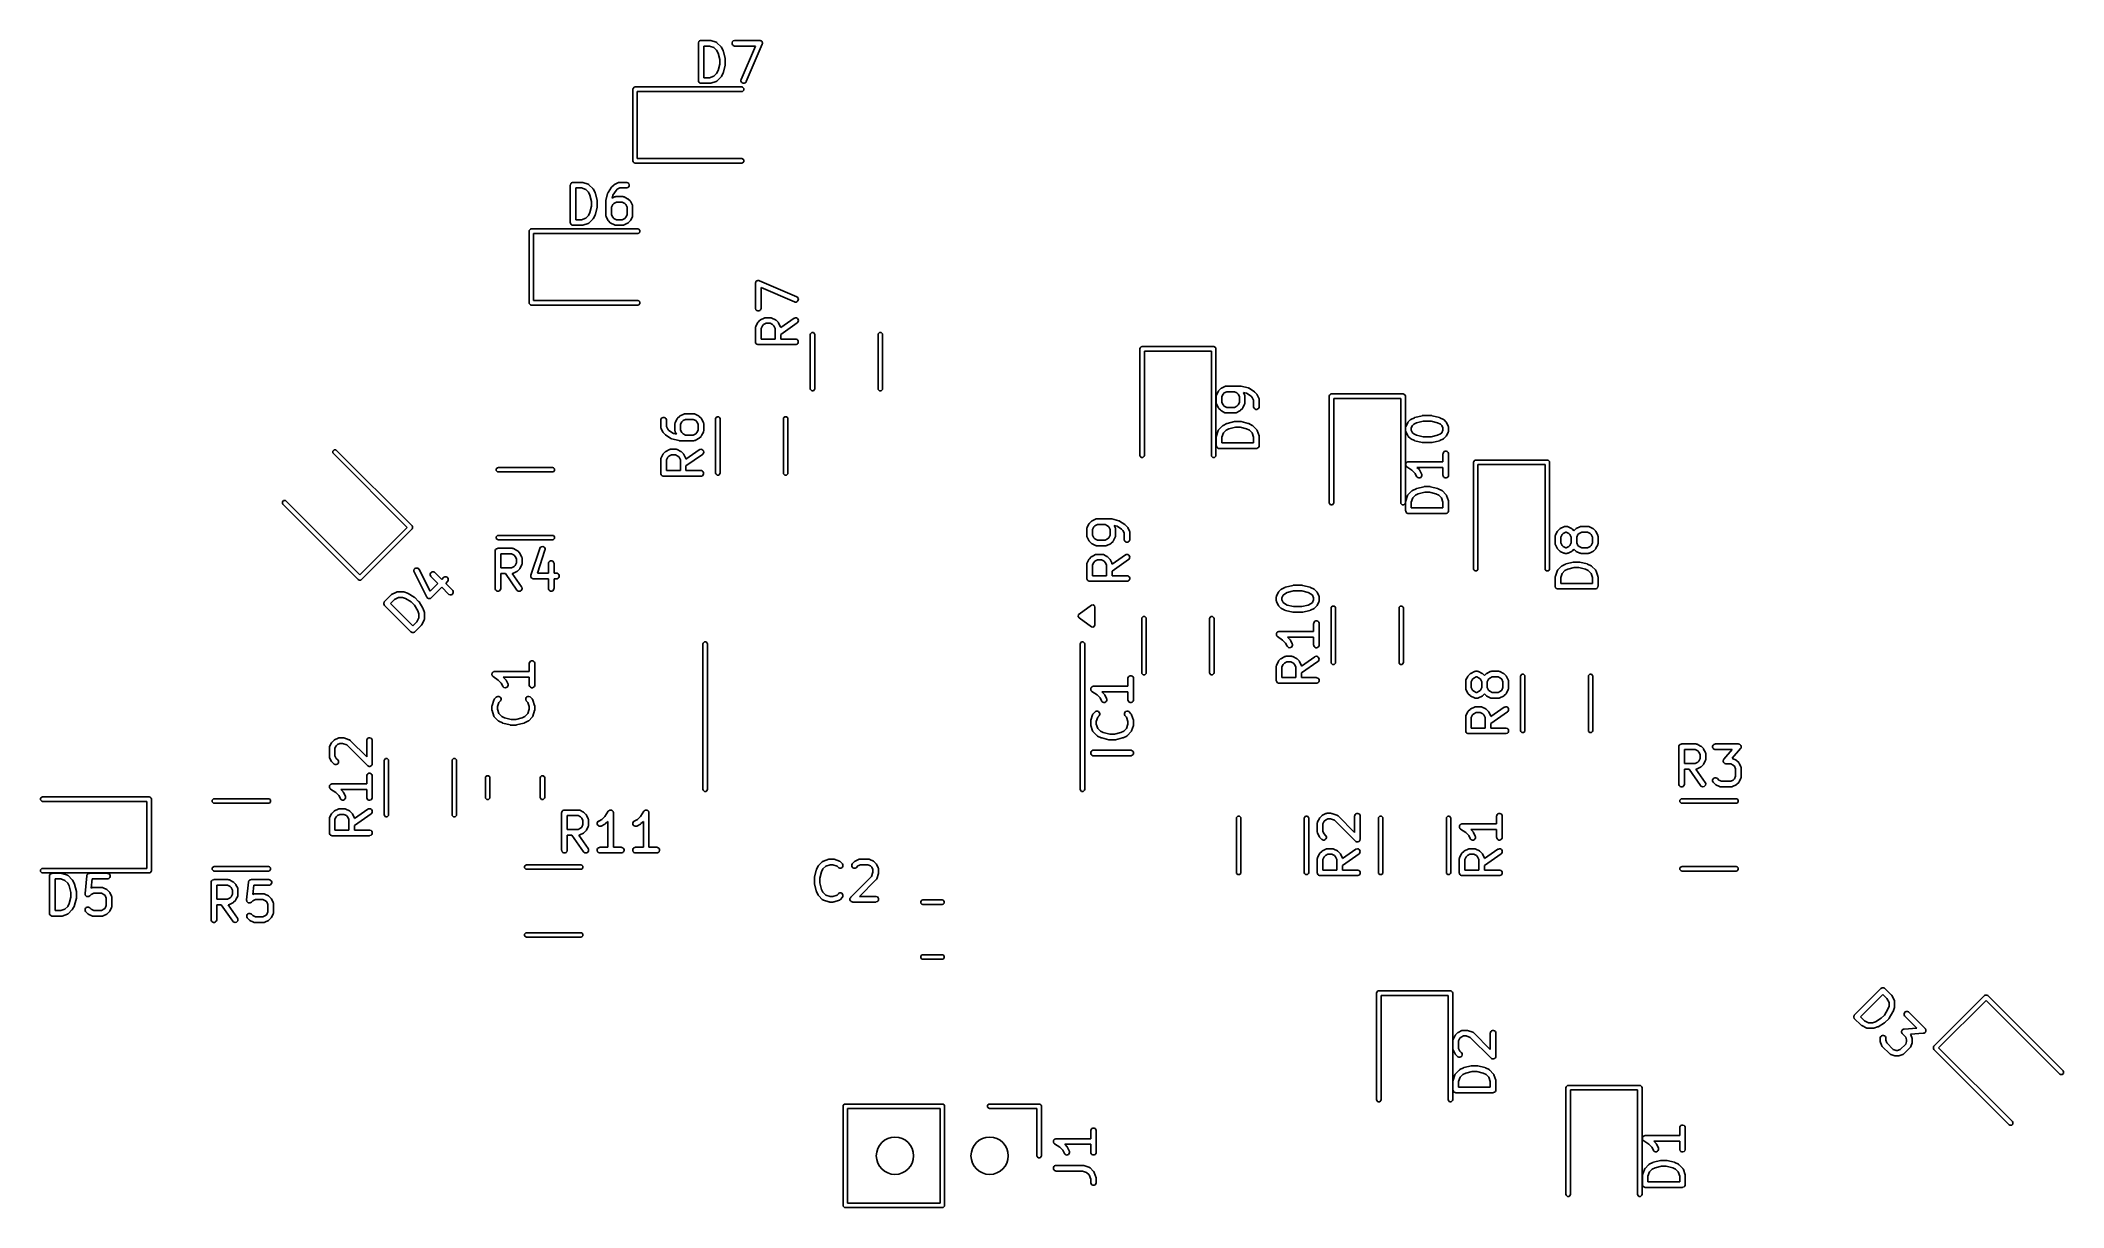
# Model space of a CAD drawing. Extents: x 4.55 to 6.69, y -4.49 to -3.26.
import ezdxf

# ---------------------------------------------------------------- set-up
doc = ezdxf.new("R2010")
doc.units = 0
doc.header["$MEASUREMENT"] = 0
doc.layers.add('BLACK', color=7, linetype='CONTINUOUS')

msp = doc.modelspace()

# ---------------------------------------------------------------- linework, layer by layer
at = {"layer": 'BLACK', "linetype": 'CONTINUOUS'}
for p, q in [((5.2436, -3.263), (5.2441, -3.2619)), ((5.2436, -3.2636), (5.2436, -3.263)), ((5.2436, -3.3029), (5.2436, -3.2636)), ((5.2441, -3.2619), (5.2449, -3.2611)), ((5.2449, -3.2611), (5.246, -3.2607)), ((5.246, -3.2607), (5.2465, -3.2606)), ((5.2465, -3.2606), (5.2559, -3.2606)), ((5.2554, -3.2665), (5.2495, -3.2665)), ((5.2495, -3.2665), (5.2495, -3.3)), ((5.2599, -3.268), (5.2554, -3.2665)), ((5.2559, -3.2606), (5.2562, -3.2607)), ((5.2562, -3.2607), (5.2563, -3.2606)), ((5.2563, -3.2606), (5.2564, -3.2607)), ((5.2564, -3.2607), (5.2565, -3.2607)), ((5.2565, -3.2607), (5.2566, -3.2607)), ((5.2566, -3.2607), (5.2568, -3.2608)), ((5.2568, -3.2608), (5.2625, -3.2626)), ((5.2629, -3.2709), (5.2599, -3.268)), ((5.2625, -3.2626), (5.263, -3.2629)), ((5.263, -3.2629), (5.2631, -3.263)), ((5.2631, -3.263), (5.2632, -3.263)), ((5.2632, -3.263), (5.2636, -3.2634)), ((5.2636, -3.2634), (5.2674, -3.2671)), ((5.2674, -3.2671), (5.2676, -3.2673)), ((5.2676, -3.2673), (5.2676, -3.2674)), ((5.2676, -3.2674), (5.2677, -3.2675)), ((5.2677, -3.2675), (5.2677, -3.2676)), ((5.2677, -3.2676), (5.2678, -3.2676)), ((5.2678, -3.2676), (5.2679, -3.2679)), ((5.2679, -3.2679), (5.2698, -3.2716)), ((5.2793, -3.263), (5.2797, -3.2619)), ((5.2793, -3.2642), (5.2793, -3.263)), ((5.2797, -3.2652), (5.2793, -3.2642)), ((5.2797, -3.2619), (5.2805, -3.2611)), ((5.2805, -3.266), (5.2797, -3.2652)), ((5.2805, -3.2611), (5.2816, -3.2607)), ((5.2816, -3.2665), (5.2805, -3.266)), ((5.2816, -3.2607), (5.2822, -3.2606)), ((5.2822, -3.2665), (5.2816, -3.2665)), ((5.2822, -3.2606), (5.3084, -3.2606)), ((5.3039, -3.2665), (5.2822, -3.2665)), ((5.2888, -3.3018), (5.3039, -3.2665)), ((5.3111, -3.2647), (5.2942, -3.3041)), ((5.3084, -3.2606), (5.309, -3.2607)), ((5.309, -3.2607), (5.309, -3.2607)), ((5.309, -3.2607), (5.309, -3.2607)), ((5.309, -3.2607), (5.3095, -3.2609)), ((5.3095, -3.2609), (5.31, -3.2611)), ((5.31, -3.2611), (5.3101, -3.2611)), ((5.3101, -3.2611), (5.3101, -3.2611)), ((5.3101, -3.2611), (5.3105, -3.2615)), ((5.3105, -3.2615), (5.3109, -3.2619)), ((5.3109, -3.2619), (5.3109, -3.262)), ((5.3109, -3.262), (5.3109, -3.262)), ((5.3109, -3.262), (5.3111, -3.2625)), ((5.3111, -3.2625), (5.3113, -3.263)), ((5.3113, -3.2642), (5.3111, -3.2647)), ((5.3113, -3.263), (5.3113, -3.263)), ((5.3113, -3.263), (5.3113, -3.263)), ((5.3113, -3.263), (5.3113, -3.2636)), ((5.3113, -3.2636), (5.3113, -3.2642)), ((5.3113, -3.2642), (5.3113, -3.2642)), ((5.3113, -3.2642), (5.3113, -3.2642)), ((5.2644, -3.274), (5.2629, -3.2709)), ((5.2661, -3.2808), (5.2644, -3.274)), ((5.2644, -3.2925), (5.2661, -3.2857)), ((5.2661, -3.2857), (5.2661, -3.2808)), ((5.2698, -3.2716), (5.2698, -3.2717)), ((5.2698, -3.2717), (5.2698, -3.2717)), ((5.2698, -3.2717), (5.2699, -3.2719)), ((5.2699, -3.2719), (5.27, -3.2722)), ((5.27, -3.2722), (5.27, -3.2722)), ((5.27, -3.2722), (5.27, -3.2722)), ((5.27, -3.2722), (5.2719, -3.2797)), ((5.2719, -3.2868), (5.27, -3.2943)), ((5.2719, -3.2797), (5.2719, -3.2798)), ((5.2719, -3.2798), (5.2719, -3.2799)), ((5.2719, -3.2799), (5.2719, -3.2801)), ((5.2719, -3.2801), (5.272, -3.2803)), ((5.272, -3.2862), (5.2719, -3.2864)), ((5.2719, -3.2864), (5.2719, -3.2866)), ((5.2719, -3.2866), (5.2719, -3.2867)), ((5.2719, -3.2867), (5.2719, -3.2868)), ((5.272, -3.2803), (5.272, -3.2803)), ((5.272, -3.2803), (5.272, -3.2804)), ((5.272, -3.2804), (5.272, -3.2861)), ((5.272, -3.2861), (5.272, -3.2862)), ((5.272, -3.2862), (5.272, -3.2862)), ((5.1744, -3.3122), (5.1746, -3.3113)), ((5.1746, -3.3113), (5.1759, -3.31)), ((5.1759, -3.31), (5.1768, -3.3098)), ((5.1768, -3.3098), (5.2894, -3.3098)), ((5.2436, -3.3035), (5.2436, -3.3029)), ((5.2441, -3.3046), (5.2436, -3.3035)), ((5.2449, -3.3054), (5.2441, -3.3046)), ((5.246, -3.3058), (5.2449, -3.3054)), ((5.2465, -3.3059), (5.246, -3.3058)), ((5.2559, -3.3059), (5.2465, -3.3059)), ((5.2495, -3.3), (5.2554, -3.3)), ((5.2554, -3.3), (5.2599, -3.2985)), ((5.2562, -3.3059), (5.2559, -3.3059)), ((5.2563, -3.3059), (5.2562, -3.3059)), ((5.2564, -3.3059), (5.2563, -3.3059)), ((5.2565, -3.3058), (5.2564, -3.3059)), ((5.2566, -3.3058), (5.2565, -3.3058)), ((5.2568, -3.3057), (5.2566, -3.3058)), ((5.2625, -3.3039), (5.2568, -3.3057)), ((5.2599, -3.2985), (5.2629, -3.2956)), ((5.263, -3.3036), (5.2625, -3.3039)), ((5.2629, -3.2956), (5.2644, -3.2925)), ((5.2631, -3.3036), (5.263, -3.3036)), ((5.2632, -3.3035), (5.2631, -3.3036)), ((5.2636, -3.3032), (5.2632, -3.3035)), ((5.2674, -3.2994), (5.2636, -3.3032)), ((5.2676, -3.2992), (5.2674, -3.2994)), ((5.2677, -3.299), (5.2676, -3.2991)), ((5.2676, -3.2991), (5.2676, -3.2992)), ((5.2678, -3.2989), (5.2677, -3.299)), ((5.2677, -3.299), (5.2677, -3.299)), ((5.2679, -3.2986), (5.2678, -3.2989)), ((5.2698, -3.2949), (5.2679, -3.2986)), ((5.2699, -3.2946), (5.2698, -3.2948)), ((5.2698, -3.2948), (5.2698, -3.2949)), ((5.2698, -3.2949), (5.2698, -3.2949)), ((5.27, -3.2944), (5.2699, -3.2946)), ((5.27, -3.2943), (5.27, -3.2943)), ((5.27, -3.2943), (5.27, -3.2944)), ((5.2886, -3.3023), (5.2888, -3.3018)), ((5.2886, -3.3035), (5.2886, -3.3023)), ((5.2891, -3.3046), (5.2886, -3.3035)), ((5.2899, -3.3054), (5.2891, -3.3046)), ((5.2894, -3.3098), (5.2903, -3.31)), ((5.2909, -3.3058), (5.2899, -3.3054)), ((5.2903, -3.31), (5.2916, -3.3113)), ((5.2921, -3.3058), (5.2909, -3.3058)), ((5.2916, -3.3113), (5.2916, -3.3131)), ((5.2931, -3.3054), (5.2921, -3.3058)), ((5.294, -3.3046), (5.2931, -3.3054)), ((5.2942, -3.3041), (5.294, -3.3046)), ((5.1744, -3.3878), (5.1744, -3.3122)), ((5.2894, -3.3146), (5.1791, -3.3146)), ((5.1791, -3.3146), (5.1791, -3.3854)), ((5.2903, -3.3144), (5.2894, -3.3146)), ((5.2916, -3.3131), (5.2903, -3.3144)), ((5.1746, -3.3887), (5.1744, -3.3878)), ((5.1759, -3.39), (5.1746, -3.3887)), ((5.1768, -3.3902), (5.1759, -3.39)), ((5.2894, -3.3902), (5.1768, -3.3902)), ((5.1791, -3.3854), (5.2894, -3.3854)), ((5.2894, -3.3854), (5.2903, -3.3856)), ((5.2903, -3.39), (5.2894, -3.3902)), ((5.2903, -3.3856), (5.2916, -3.3869)), ((5.2916, -3.3887), (5.2903, -3.39)), ((5.2916, -3.3869), (5.2916, -3.3887)), ((5.1083, -3.4136), (5.1084, -3.413)), ((5.1083, -3.4529), (5.1083, -3.4136)), ((5.1084, -3.413), (5.1088, -3.4119)), ((5.1088, -3.4119), (5.1097, -3.4111)), ((5.1097, -3.4111), (5.1107, -3.4107)), ((5.1107, -3.4107), (5.1113, -3.4106)), ((5.1113, -3.4106), (5.1207, -3.4106)), ((5.1202, -3.4165), (5.1142, -3.4165)), ((5.1142, -3.4165), (5.1142, -3.45)), ((5.1247, -3.418), (5.1202, -3.4165)), ((5.1207, -3.4106), (5.121, -3.4107)), ((5.121, -3.4107), (5.121, -3.4106)), ((5.121, -3.4106), (5.1211, -3.4107)), ((5.1211, -3.4107), (5.1212, -3.4107)), ((5.1212, -3.4107), (5.1213, -3.4107)), ((5.1213, -3.4107), (5.1216, -3.4108)), ((5.1216, -3.4108), (5.1272, -3.4126)), ((5.1276, -3.4209), (5.1247, -3.418)), ((5.1272, -3.4126), (5.1278, -3.4129)), ((5.1278, -3.4129), (5.1278, -3.413)), ((5.1278, -3.413), (5.1279, -3.413)), ((5.1279, -3.413), (5.1284, -3.4134)), ((5.1284, -3.4134), (5.1321, -3.4171)), ((5.1321, -3.4171), (5.1323, -3.4173)), ((5.1323, -3.4173), (5.1324, -3.4174)), ((5.1324, -3.4174), (5.1324, -3.4175)), ((5.1324, -3.4175), (5.1325, -3.4176)), ((5.1325, -3.4176), (5.1325, -3.4176)), ((5.1325, -3.4176), (5.1327, -3.4179)), ((5.1327, -3.4179), (5.1346, -3.4216)), ((5.1482, -3.4213), (5.152, -3.4157)), ((5.152, -3.4157), (5.1521, -3.4155)), ((5.152, -3.4157), (5.152, -3.4157)), ((5.152, -3.4157), (5.152, -3.4157)), ((5.1521, -3.4155), (5.1523, -3.4152)), ((5.1523, -3.4152), (5.1542, -3.4134)), ((5.1523, -3.4152), (5.1523, -3.4152)), ((5.1523, -3.4152), (5.1523, -3.4152)), ((5.1542, -3.4134), (5.1544, -3.4132)), ((5.1544, -3.4132), (5.1545, -3.4131)), ((5.1545, -3.4131), (5.1546, -3.4131)), ((5.1546, -3.4131), (5.1546, -3.413)), ((5.1546, -3.413), (5.1547, -3.413)), ((5.1547, -3.413), (5.155, -3.4128)), ((5.155, -3.4128), (5.1587, -3.4109)), ((5.158, -3.4179), (5.1567, -3.4192)), ((5.1607, -3.4165), (5.158, -3.4179)), ((5.1587, -3.4109), (5.1593, -3.4107)), ((5.1593, -3.4107), (5.1594, -3.4107)), ((5.1594, -3.4107), (5.1595, -3.4107)), ((5.1595, -3.4107), (5.16, -3.4106)), ((5.16, -3.4106), (5.1675, -3.4106)), ((5.1675, -3.4165), (5.1607, -3.4165)), ((5.1675, -3.4106), (5.1681, -3.4107)), ((5.1681, -3.4165), (5.1675, -3.4165)), ((5.1681, -3.4107), (5.1692, -3.4111)), ((5.1692, -3.416), (5.1681, -3.4165)), ((5.1692, -3.4111), (5.17, -3.4119)), ((5.17, -3.4152), (5.1692, -3.416)), ((5.17, -3.4119), (5.1704, -3.413)), ((5.1704, -3.4142), (5.17, -3.4152)), ((5.1704, -3.413), (5.1704, -3.4142)), ((5.1291, -3.424), (5.1276, -3.4209)), ((5.1308, -3.4308), (5.1291, -3.424)), ((5.1291, -3.4425), (5.1308, -3.4357)), ((5.1308, -3.4357), (5.1308, -3.4308)), ((5.1346, -3.4216), (5.1346, -3.4217)), ((5.1346, -3.4217), (5.1346, -3.4217)), ((5.1346, -3.4217), (5.1347, -3.4219)), ((5.1347, -3.4219), (5.1348, -3.4222)), ((5.1348, -3.4222), (5.1348, -3.4222)), ((5.1348, -3.4222), (5.1348, -3.4222)), ((5.1348, -3.4222), (5.1367, -3.4297)), ((5.1367, -3.4368), (5.1348, -3.4443)), ((5.1367, -3.4297), (5.1367, -3.4298)), ((5.1367, -3.4298), (5.1367, -3.4299)), ((5.1367, -3.4299), (5.1367, -3.4301)), ((5.1367, -3.4301), (5.1367, -3.4303)), ((5.1367, -3.4303), (5.1367, -3.4303)), ((5.1367, -3.4303), (5.1367, -3.4304)), ((5.1367, -3.4304), (5.1367, -3.4361)), ((5.1367, -3.4361), (5.1367, -3.4362)), ((5.1367, -3.4362), (5.1367, -3.4362)), ((5.1367, -3.4362), (5.1367, -3.4364)), ((5.1367, -3.4364), (5.1367, -3.4366)), ((5.1367, -3.4366), (5.1367, -3.4367)), ((5.1367, -3.4367), (5.1367, -3.4368)), ((5.1458, -3.4303), (5.1459, -3.4301)), ((5.1458, -3.4304), (5.1458, -3.4303)), ((5.1458, -3.4303), (5.1458, -3.4303)), ((5.1458, -3.4454), (5.1458, -3.4304)), ((5.1459, -3.4297), (5.1478, -3.4222)), ((5.1459, -3.4298), (5.1459, -3.4297)), ((5.1459, -3.4299), (5.1459, -3.4298)), ((5.1459, -3.4301), (5.1459, -3.4299)), ((5.1478, -3.4222), (5.1479, -3.4219)), ((5.1479, -3.4219), (5.1479, -3.4218)), ((5.1479, -3.4218), (5.148, -3.4218)), ((5.148, -3.4216), (5.1482, -3.4213)), ((5.148, -3.4217), (5.148, -3.4216)), ((5.148, -3.4218), (5.148, -3.4217)), ((5.1531, -3.4341), (5.1517, -3.4368)), ((5.1517, -3.4368), (5.1517, -3.4447)), ((5.1534, -3.4242), (5.1527, -3.4271)), ((5.1527, -3.4271), (5.155, -3.4259)), ((5.1543, -3.4329), (5.1531, -3.4341)), ((5.1567, -3.4192), (5.1534, -3.4242)), ((5.157, -3.4315), (5.1543, -3.4329)), ((5.155, -3.4259), (5.1555, -3.4257)), ((5.1555, -3.4257), (5.1556, -3.4257)), ((5.1556, -3.4257), (5.1557, -3.4257)), ((5.1557, -3.4257), (5.1563, -3.4256)), ((5.1563, -3.4256), (5.1638, -3.4256)), ((5.1631, -3.4315), (5.157, -3.4315)), ((5.1658, -3.4329), (5.1631, -3.4315)), ((5.1638, -3.4256), (5.1644, -3.4257)), ((5.1644, -3.4257), (5.1645, -3.4257)), ((5.1645, -3.4257), (5.1646, -3.4257)), ((5.1646, -3.4257), (5.1651, -3.4259)), ((5.1651, -3.4259), (5.1689, -3.4278)), ((5.167, -3.4341), (5.1658, -3.4329)), ((5.1683, -3.4368), (5.167, -3.4341)), ((5.1683, -3.4447), (5.1683, -3.4368)), ((5.1689, -3.4278), (5.1691, -3.428)), ((5.1691, -3.428), (5.1692, -3.428)), ((5.1692, -3.428), (5.1693, -3.4281)), ((5.1693, -3.4281), (5.1693, -3.4281)), ((5.1693, -3.4281), (5.1694, -3.4282)), ((5.1694, -3.4282), (5.1696, -3.4284)), ((5.1696, -3.4284), (5.1715, -3.4302)), ((5.1715, -3.4302), (5.1717, -3.4305)), ((5.1717, -3.4305), (5.1717, -3.4305)), ((5.1717, -3.4305), (5.1718, -3.4306)), ((5.1718, -3.4306), (5.1719, -3.4307)), ((5.1719, -3.4307), (5.1719, -3.4308)), ((5.1719, -3.4308), (5.1721, -3.431)), ((5.1721, -3.431), (5.1739, -3.4348)), ((5.1739, -3.4348), (5.1741, -3.4353)), ((5.1741, -3.4353), (5.1741, -3.4354)), ((5.1741, -3.4354), (5.1742, -3.4355)), ((5.1742, -3.4355), (5.1742, -3.4361)), ((5.1742, -3.4361), (5.1742, -3.4454)), ((5.0649, -3.4613), (5.0662, -3.46)), ((5.0662, -3.46), (5.0671, -3.4598)), ((5.0671, -3.4598), (5.1797, -3.4598)), ((5.1084, -3.4535), (5.1083, -3.4529)), ((5.1088, -3.4546), (5.1084, -3.4535)), ((5.1097, -3.4554), (5.1088, -3.4546)), ((5.1107, -3.4558), (5.1097, -3.4554)), ((5.1113, -3.4559), (5.1107, -3.4558)), ((5.1207, -3.4559), (5.1113, -3.4559)), ((5.1142, -3.45), (5.1202, -3.45)), ((5.1202, -3.45), (5.1247, -3.4485)), ((5.121, -3.4559), (5.1207, -3.4559)), ((5.1211, -3.4559), (5.121, -3.4559)), ((5.121, -3.4559), (5.121, -3.4559)), ((5.1212, -3.4558), (5.1211, -3.4559)), ((5.1213, -3.4558), (5.1212, -3.4558)), ((5.1216, -3.4557), (5.1213, -3.4558)), ((5.1272, -3.4539), (5.1216, -3.4557)), ((5.1247, -3.4485), (5.1276, -3.4456)), ((5.1278, -3.4536), (5.1272, -3.4539)), ((5.1276, -3.4456), (5.1291, -3.4425)), ((5.1279, -3.4535), (5.1278, -3.4536)), ((5.1278, -3.4536), (5.1278, -3.4536)), ((5.1284, -3.4532), (5.1279, -3.4535)), ((5.1321, -3.4494), (5.1284, -3.4532)), ((5.1323, -3.4492), (5.1321, -3.4494)), ((5.1324, -3.4491), (5.1323, -3.4492)), ((5.1325, -3.449), (5.1324, -3.449)), ((5.1324, -3.449), (5.1324, -3.4491)), ((5.1327, -3.4486), (5.1325, -3.4489)), ((5.1325, -3.4489), (5.1325, -3.449)), ((5.1346, -3.4449), (5.1327, -3.4486)), ((5.1347, -3.4446), (5.1346, -3.4448)), ((5.1346, -3.4448), (5.1346, -3.4449)), ((5.1346, -3.4449), (5.1346, -3.4449)), ((5.1348, -3.4444), (5.1347, -3.4446)), ((5.1348, -3.4443), (5.1348, -3.4443)), ((5.1348, -3.4443), (5.1348, -3.4444)), ((5.1459, -3.446), (5.1458, -3.4454)), ((5.1459, -3.4461), (5.1459, -3.446)), ((5.1459, -3.4462), (5.1459, -3.4461)), ((5.1461, -3.4468), (5.1459, -3.4462)), ((5.148, -3.4505), (5.1461, -3.4468)), ((5.1482, -3.4508), (5.148, -3.4505)), ((5.1483, -3.4509), (5.1482, -3.4508)), ((5.1482, -3.4508), (5.1482, -3.4508)), ((5.1483, -3.451), (5.1483, -3.4509)), ((5.1484, -3.4511), (5.1483, -3.451)), ((5.1486, -3.4513), (5.1484, -3.4511)), ((5.1505, -3.4532), (5.1486, -3.4513)), ((5.1507, -3.4533), (5.1505, -3.4532)), ((5.1507, -3.4534), (5.1507, -3.4533)), ((5.1508, -3.4535), (5.1507, -3.4534)), ((5.1509, -3.4535), (5.1508, -3.4535)), ((5.151, -3.4536), (5.1509, -3.4535)), ((5.1512, -3.4537), (5.151, -3.4536)), ((5.155, -3.4556), (5.1512, -3.4537)), ((5.1517, -3.4447), (5.1531, -3.4474)), ((5.1531, -3.4474), (5.1543, -3.4486)), ((5.1543, -3.4486), (5.157, -3.45)), ((5.1555, -3.4558), (5.155, -3.4556)), ((5.1556, -3.4558), (5.1555, -3.4558)), ((5.1557, -3.4558), (5.1556, -3.4558)), ((5.1563, -3.4559), (5.1557, -3.4558)), ((5.1638, -3.4559), (5.1563, -3.4559)), ((5.157, -3.45), (5.1631, -3.45)), ((5.1631, -3.45), (5.1658, -3.4486)), ((5.1644, -3.4558), (5.1638, -3.4559)), ((5.1645, -3.4558), (5.1644, -3.4558)), ((5.1646, -3.4558), (5.1645, -3.4558)), ((5.1651, -3.4556), (5.1646, -3.4558)), ((5.1689, -3.4537), (5.1651, -3.4556)), ((5.1658, -3.4486), (5.167, -3.4474)), ((5.167, -3.4474), (5.1683, -3.4447)), ((5.1691, -3.4536), (5.1689, -3.4537)), ((5.1692, -3.4535), (5.1691, -3.4536)), ((5.1693, -3.4535), (5.1692, -3.4535)), ((5.1694, -3.4533), (5.1693, -3.4534)), ((5.1693, -3.4534), (5.1693, -3.4535)), ((5.1696, -3.4532), (5.1694, -3.4533)), ((5.1715, -3.4513), (5.1696, -3.4532)), ((5.1717, -3.4511), (5.1715, -3.4513)), ((5.1718, -3.4509), (5.1717, -3.451)), ((5.1717, -3.451), (5.1717, -3.4511)), ((5.1719, -3.4508), (5.1718, -3.4509)), ((5.1721, -3.4505), (5.1719, -3.4508)), ((5.1719, -3.4508), (5.1719, -3.4508)), ((5.1739, -3.4468), (5.1721, -3.4505)), ((5.1741, -3.4462), (5.1739, -3.4468)), ((5.1742, -3.446), (5.1741, -3.4461)), ((5.1741, -3.4461), (5.1741, -3.4462)), ((5.1742, -3.4454), (5.1742, -3.446)), ((5.1797, -3.4598), (5.1806, -3.46)), ((5.1806, -3.46), (5.1819, -3.4613)), ((5.0648, -3.4622), (5.0649, -3.4613)), ((5.0648, -3.5378), (5.0648, -3.4622)), ((5.1797, -3.4646), (5.0695, -3.4646)), ((5.0695, -3.4646), (5.0695, -3.5354)), ((5.1806, -3.4644), (5.1797, -3.4646)), ((5.1819, -3.4631), (5.1806, -3.4644)), ((5.1819, -3.4613), (5.1819, -3.4631)), ((5.3039, -3.5172), (5.304, -3.5166)), ((5.3039, -3.5434), (5.3039, -3.5172)), ((5.304, -3.5166), (5.3042, -3.5161)), ((5.304, -3.5166), (5.304, -3.5166)), ((5.304, -3.5166), (5.304, -3.5166)), ((5.3042, -3.5161), (5.3044, -3.5156)), ((5.3044, -3.5155), (5.3048, -3.5151)), ((5.3044, -3.5156), (5.3044, -3.5155)), ((5.3044, -3.5155), (5.3044, -3.5155)), ((5.3048, -3.5151), (5.3052, -3.5147)), ((5.3052, -3.5147), (5.3053, -3.5147)), ((5.3053, -3.5147), (5.3058, -3.5145)), ((5.3053, -3.5147), (5.3053, -3.5147)), ((5.3058, -3.5145), (5.3063, -3.5143)), ((5.3063, -3.5143), (5.3063, -3.5143)), ((5.3063, -3.5143), (5.3063, -3.5143)), ((5.3063, -3.5143), (5.3069, -3.5143)), ((5.3069, -3.5143), (5.3075, -3.5143)), ((5.3075, -3.5143), (5.3075, -3.5143)), ((5.3075, -3.5143), (5.3075, -3.5143)), ((5.3075, -3.5143), (5.308, -3.5145)), ((5.308, -3.5145), (5.3474, -3.5314)), ((5.3451, -3.5368), (5.3098, -3.5217)), ((5.3098, -3.5217), (5.3098, -3.5434)), ((5.0649, -3.5387), (5.0648, -3.5378)), ((5.0662, -3.54), (5.0649, -3.5387)), ((5.0671, -3.5402), (5.0662, -3.54)), ((5.1797, -3.5402), (5.0671, -3.5402)), ((5.0695, -3.5354), (5.1797, -3.5354)), ((5.1797, -3.5354), (5.1806, -3.5356)), ((5.1806, -3.54), (5.1797, -3.5402)), ((5.1806, -3.5356), (5.1819, -3.5369)), ((5.1819, -3.5387), (5.1806, -3.54)), ((5.1819, -3.5369), (5.1819, -3.5387)), ((5.304, -3.544), (5.3039, -3.5434)), ((5.3044, -3.5451), (5.304, -3.544)), ((5.3052, -3.5459), (5.3044, -3.5451)), ((5.3063, -3.5463), (5.3052, -3.5459)), ((5.3075, -3.5463), (5.3063, -3.5463)), ((5.3085, -3.5459), (5.3075, -3.5463)), ((5.3093, -3.5451), (5.3085, -3.5459)), ((5.3098, -3.544), (5.3093, -3.5451)), ((5.3098, -3.5434), (5.3098, -3.544)), ((5.3456, -3.537), (5.3451, -3.5368)), ((5.3468, -3.537), (5.3456, -3.537)), ((5.3479, -3.5365), (5.3468, -3.537)), ((5.3474, -3.5314), (5.3479, -3.5316)), ((5.3479, -3.5316), (5.3487, -3.5325)), ((5.3487, -3.5357), (5.3479, -3.5365)), ((5.3487, -3.5325), (5.3492, -3.5335)), ((5.3491, -3.5347), (5.3487, -3.5357)), ((5.3492, -3.5335), (5.3491, -3.5347)), ((5.3039, -3.5641), (5.304, -3.5635)), ((5.3039, -3.5791), (5.3039, -3.5641)), ((5.304, -3.5633), (5.3042, -3.5627)), ((5.304, -3.5634), (5.304, -3.5633)), ((5.304, -3.5635), (5.304, -3.5634)), ((5.3042, -3.5627), (5.3061, -3.559)), ((5.3061, -3.559), (5.3063, -3.5587)), ((5.3063, -3.5587), (5.3064, -3.5586)), ((5.3063, -3.5587), (5.3063, -3.5587)), ((5.3064, -3.5585), (5.3065, -3.5584)), ((5.3064, -3.5586), (5.3064, -3.5585)), ((5.3065, -3.5584), (5.3067, -3.5582)), ((5.3067, -3.5582), (5.3085, -3.5563)), ((5.3085, -3.5563), (5.3088, -3.5562)), ((5.3088, -3.5561), (5.3089, -3.556)), ((5.3088, -3.5562), (5.3088, -3.5561)), ((5.3089, -3.556), (5.309, -3.556)), ((5.309, -3.556), (5.3091, -3.556)), ((5.3091, -3.556), (5.3093, -3.5558)), ((5.3093, -3.5558), (5.3131, -3.5539)), ((5.3112, -3.5621), (5.3098, -3.5648)), ((5.3098, -3.5648), (5.3098, -3.5761)), ((5.3124, -3.5609), (5.3112, -3.5621)), ((5.3151, -3.5595), (5.3124, -3.5609)), ((5.3131, -3.5539), (5.3136, -3.5537)), ((5.3136, -3.5537), (5.3137, -3.5537)), ((5.3137, -3.5537), (5.3138, -3.5537)), ((5.3138, -3.5537), (5.3144, -3.5536)), ((5.3144, -3.5536), (5.32, -3.5536)), ((5.3193, -3.5595), (5.3151, -3.5595)), ((5.322, -3.5609), (5.3193, -3.5595)), ((5.32, -3.5536), (5.3206, -3.5537)), ((5.3206, -3.5537), (5.3207, -3.5537)), ((5.3207, -3.5537), (5.3208, -3.5537)), ((5.3208, -3.5537), (5.3213, -3.5539)), ((5.3213, -3.5539), (5.3251, -3.5558)), ((5.3232, -3.5621), (5.322, -3.5609)), ((5.3246, -3.5648), (5.3232, -3.5621)), ((5.3246, -3.5761), (5.3246, -3.5648)), ((5.3251, -3.5558), (5.3253, -3.556)), ((5.3253, -3.556), (5.3254, -3.556)), ((5.3254, -3.556), (5.3255, -3.556)), ((5.3255, -3.556), (5.3256, -3.5561)), ((5.3256, -3.5561), (5.3256, -3.5562)), ((5.3256, -3.5562), (5.3258, -3.5563)), ((5.3258, -3.5563), (5.3277, -3.5582)), ((5.3277, -3.5582), (5.3279, -3.5584)), ((5.3279, -3.5584), (5.328, -3.5585)), ((5.328, -3.5585), (5.328, -3.5586)), ((5.328, -3.5586), (5.3281, -3.5587)), ((5.3281, -3.5587), (5.3281, -3.5587)), ((5.3281, -3.5587), (5.3283, -3.559)), ((5.3283, -3.559), (5.3301, -3.5627)), ((5.3301, -3.5627), (5.3304, -3.5633)), ((5.3304, -3.5633), (5.3304, -3.5634)), ((5.3304, -3.5634), (5.3304, -3.5635)), ((5.3304, -3.5635), (5.3305, -3.564)), ((5.3305, -3.564), (5.3446, -3.5541)), ((5.3479, -3.559), (5.3305, -3.5712)), ((5.3446, -3.5541), (5.3451, -3.5539)), ((5.3451, -3.5539), (5.3462, -3.5536)), ((5.3462, -3.5536), (5.3473, -3.5538)), ((5.3473, -3.5538), (5.3483, -3.5544)), ((5.3484, -3.5586), (5.3479, -3.559)), ((5.3483, -3.5544), (5.349, -3.5554)), ((5.349, -3.5576), (5.3484, -3.5586)), ((5.349, -3.5554), (5.3492, -3.5565)), ((5.3492, -3.5565), (5.349, -3.5576)), ((5.304, -3.5796), (5.3039, -3.5791)), ((5.3044, -3.5807), (5.304, -3.5796)), ((5.3052, -3.5815), (5.3044, -3.5807)), ((5.3063, -3.582), (5.3052, -3.5815)), ((5.3069, -3.582), (5.3063, -3.582)), ((5.3463, -3.582), (5.3069, -3.582)), ((5.3098, -3.5761), (5.3246, -3.5761)), ((5.3305, -3.5712), (5.3305, -3.5761)), ((5.3305, -3.5761), (5.3463, -3.5761)), ((5.3463, -3.5761), (5.3468, -3.5762)), ((5.3468, -3.582), (5.3463, -3.582)), ((5.3468, -3.5762), (5.3479, -3.5766)), ((5.3479, -3.5815), (5.3468, -3.582)), ((5.3479, -3.5766), (5.3487, -3.5774)), ((5.3487, -3.5807), (5.3479, -3.5815)), ((5.3487, -3.5774), (5.3491, -3.5785)), ((5.3491, -3.5796), (5.3487, -3.5807)), ((5.3491, -3.5785), (5.3491, -3.5796)), ((5.3618, -3.5714), (5.362, -3.5705)), ((5.3618, -3.6286), (5.3618, -3.5714)), ((5.362, -3.5705), (5.3633, -3.5692)), ((5.3633, -3.5692), (5.3651, -3.5692)), ((5.3651, -3.5692), (5.3664, -3.5705)), ((5.3664, -3.5705), (5.3665, -3.5714)), ((5.3665, -3.5714), (5.3665, -3.6286)), ((5.4335, -3.5714), (5.4336, -3.5705)), ((5.4335, -3.6286), (5.4335, -3.5714)), ((5.4336, -3.5705), (5.4349, -3.5692)), ((5.4349, -3.5692), (5.4367, -3.5692)), ((5.4367, -3.5692), (5.438, -3.5705)), ((5.438, -3.5705), (5.4382, -3.5714)), ((5.4382, -3.5714), (5.4382, -3.6286)), ((5.7098, -3.5864), (5.71, -3.5855)), ((5.7098, -3.699), (5.7098, -3.5864)), ((5.71, -3.5855), (5.7113, -3.5842)), ((5.7113, -3.5842), (5.7122, -3.5841)), ((5.7122, -3.5841), (5.7878, -3.5841)), ((5.7854, -3.5888), (5.7146, -3.5888)), ((5.7146, -3.5888), (5.7146, -3.699)), ((5.7854, -3.699), (5.7854, -3.5888)), ((5.7878, -3.5841), (5.7887, -3.5842)), ((5.7887, -3.5842), (5.79, -3.5855)), ((5.79, -3.5855), (5.7902, -3.5864)), ((5.7902, -3.5864), (5.7902, -3.699)), ((5.362, -3.6295), (5.3618, -3.6286)), ((5.3633, -3.6308), (5.362, -3.6295)), ((5.3651, -3.6308), (5.3633, -3.6308)), ((5.3664, -3.6295), (5.3651, -3.6308)), ((5.3665, -3.6286), (5.3664, -3.6295)), ((5.4336, -3.6295), (5.4335, -3.6286)), ((5.4349, -3.6308), (5.4336, -3.6295)), ((5.4367, -3.6308), (5.4349, -3.6308)), ((5.438, -3.6295), (5.4367, -3.6308)), ((5.4382, -3.6286), (5.438, -3.6295)), ((5.7909, -3.6349), (5.7927, -3.6311)), ((5.7927, -3.6311), (5.7929, -3.6309)), ((5.7929, -3.6308), (5.793, -3.6307)), ((5.7929, -3.6309), (5.7929, -3.6308)), ((5.793, -3.6307), (5.7931, -3.6306)), ((5.793, -3.6307), (5.793, -3.6307)), ((5.7931, -3.6306), (5.7933, -3.6304)), ((5.7933, -3.6304), (5.7952, -3.6285)), ((5.7952, -3.6285), (5.7954, -3.6283)), ((5.7954, -3.6283), (5.7955, -3.6282)), ((5.7954, -3.6283), (5.7954, -3.6283)), ((5.7955, -3.6282), (5.7956, -3.6281)), ((5.7956, -3.6281), (5.7957, -3.6281)), ((5.7957, -3.6281), (5.7959, -3.6279)), ((5.7959, -3.6279), (5.7997, -3.6261)), ((5.8017, -3.6317), (5.799, -3.633)), ((5.7997, -3.6261), (5.8002, -3.6259)), ((5.8002, -3.6259), (5.8003, -3.6259)), ((5.8003, -3.6259), (5.8004, -3.6258)), ((5.8004, -3.6258), (5.801, -3.6258)), ((5.801, -3.6258), (5.816, -3.6258)), ((5.8097, -3.6317), (5.8017, -3.6317)), ((5.8124, -3.633), (5.8097, -3.6317)), ((5.816, -3.6258), (5.8161, -3.6258)), ((5.8161, -3.6258), (5.8161, -3.6258)), ((5.8161, -3.6258), (5.8164, -3.6258)), ((5.8164, -3.6258), (5.8166, -3.6258)), ((5.8166, -3.6258), (5.8166, -3.6258)), ((5.8166, -3.6258), (5.8167, -3.6258)), ((5.8167, -3.6258), (5.8242, -3.6277)), ((5.8242, -3.6277), (5.8245, -3.6278)), ((5.8245, -3.6278), (5.8246, -3.6279)), ((5.8246, -3.6279), (5.8247, -3.6279)), ((5.8247, -3.6279), (5.8248, -3.6279)), ((5.8248, -3.6279), (5.8248, -3.628)), ((5.8248, -3.628), (5.8251, -3.6281)), ((5.8251, -3.6281), (5.8308, -3.6319)), ((5.8308, -3.6319), (5.8308, -3.6319)), ((5.8308, -3.6319), (5.8308, -3.6319)), ((5.8308, -3.6319), (5.831, -3.6321)), ((5.7905, -3.6362), (5.7906, -3.6356)), ((5.7905, -3.6437), (5.7905, -3.6362)), ((5.7906, -3.6443), (5.7905, -3.6437)), ((5.7906, -3.6354), (5.7909, -3.6349)), ((5.7906, -3.6355), (5.7906, -3.6354)), ((5.7906, -3.6356), (5.7906, -3.6355)), ((5.7906, -3.6444), (5.7906, -3.6443)), ((5.7906, -3.6445), (5.7906, -3.6444)), ((5.7909, -3.645), (5.7906, -3.6445)), ((5.7927, -3.6488), (5.7909, -3.645)), ((5.7929, -3.649), (5.7927, -3.6488)), ((5.7929, -3.6491), (5.7929, -3.649)), ((5.793, -3.6492), (5.7929, -3.6491)), ((5.793, -3.6493), (5.793, -3.6492)), ((5.7931, -3.6493), (5.793, -3.6493)), ((5.7933, -3.6495), (5.7931, -3.6493)), ((5.7952, -3.6514), (5.7933, -3.6495)), ((5.7954, -3.6516), (5.7952, -3.6514)), ((5.7954, -3.6517), (5.7954, -3.6516)), ((5.7955, -3.6517), (5.7954, -3.6517)), ((5.7956, -3.6518), (5.7955, -3.6517)), ((5.7957, -3.6518), (5.7956, -3.6518)), ((5.7959, -3.652), (5.7957, -3.6518)), ((5.7997, -3.6539), (5.7959, -3.652)), ((5.7978, -3.6342), (5.7964, -3.6369)), ((5.7964, -3.6369), (5.7964, -3.643)), ((5.7964, -3.643), (5.7978, -3.6457)), ((5.799, -3.633), (5.7978, -3.6342)), ((5.7978, -3.6457), (5.799, -3.6469)), ((5.799, -3.6469), (5.8017, -3.6483)), ((5.8017, -3.6483), (5.8097, -3.6483)), ((5.8097, -3.6483), (5.8124, -3.6469)), ((5.8154, -3.652), (5.8117, -3.6539)), ((5.8136, -3.6342), (5.8124, -3.633)), ((5.8124, -3.6469), (5.8136, -3.6457)), ((5.8149, -3.6369), (5.8136, -3.6342)), ((5.8136, -3.6457), (5.8149, -3.643)), ((5.8149, -3.643), (5.8149, -3.6369)), ((5.8157, -3.6518), (5.8154, -3.652)), ((5.8158, -3.6518), (5.8157, -3.6518)), ((5.8159, -3.6517), (5.8158, -3.6517)), ((5.8158, -3.6517), (5.8158, -3.6518)), ((5.816, -3.6516), (5.8159, -3.6517)), ((5.8162, -3.6514), (5.816, -3.6516)), ((5.8181, -3.6495), (5.8162, -3.6514)), ((5.8183, -3.6493), (5.8181, -3.6495)), ((5.8184, -3.6492), (5.8183, -3.6493)), ((5.8183, -3.6493), (5.8183, -3.6493)), ((5.8185, -3.649), (5.8184, -3.6491)), ((5.8184, -3.6491), (5.8184, -3.6492)), ((5.8186, -3.6488), (5.8185, -3.649)), ((5.8205, -3.645), (5.8186, -3.6488)), ((5.8223, -3.6333), (5.8194, -3.6326)), ((5.8194, -3.6326), (5.8205, -3.6349)), ((5.8205, -3.6349), (5.8207, -3.6354)), ((5.8207, -3.6445), (5.8205, -3.645)), ((5.8207, -3.6354), (5.8207, -3.6355)), ((5.8207, -3.6355), (5.8208, -3.6356)), ((5.8208, -3.6443), (5.8207, -3.6444)), ((5.8207, -3.6444), (5.8207, -3.6445)), ((5.8208, -3.6356), (5.8208, -3.6362)), ((5.8208, -3.6362), (5.8208, -3.6437)), ((5.8208, -3.6437), (5.8208, -3.6443)), ((5.8272, -3.6366), (5.8223, -3.6333)), ((5.8286, -3.638), (5.8272, -3.6366)), ((5.8299, -3.6407), (5.8286, -3.638)), ((5.8299, -3.6475), (5.8299, -3.6407)), ((5.83, -3.648), (5.8299, -3.6475)), ((5.8304, -3.6491), (5.83, -3.648)), ((5.8312, -3.6499), (5.8304, -3.6491)), ((5.831, -3.6321), (5.8312, -3.6322)), ((5.8312, -3.6322), (5.8312, -3.6322)), ((5.8312, -3.6322), (5.8312, -3.6322)), ((5.8312, -3.6322), (5.8331, -3.6341)), ((5.8323, -3.6504), (5.8312, -3.6499)), ((5.8334, -3.6504), (5.8323, -3.6504)), ((5.8331, -3.6341), (5.8333, -3.6343)), ((5.8333, -3.6343), (5.8333, -3.6344)), ((5.8333, -3.6344), (5.8334, -3.6345)), ((5.8334, -3.6345), (5.8334, -3.6346)), ((5.8334, -3.6346), (5.8335, -3.6346)), ((5.8345, -3.6499), (5.8334, -3.6504)), ((5.8335, -3.6346), (5.8336, -3.6349)), ((5.8336, -3.6349), (5.8355, -3.6386)), ((5.8353, -3.6491), (5.8345, -3.6499)), ((5.8358, -3.648), (5.8353, -3.6491)), ((5.8355, -3.6386), (5.8357, -3.6392)), ((5.8357, -3.6392), (5.8357, -3.6393)), ((5.8357, -3.6393), (5.8358, -3.6394)), ((5.8358, -3.6394), (5.8358, -3.64)), ((5.8358, -3.64), (5.8358, -3.6475)), ((5.8358, -3.6475), (5.8358, -3.648)), ((5.9098, -3.6364), (5.91, -3.6355)), ((5.9098, -3.749), (5.9098, -3.6364)), ((5.91, -3.6355), (5.9113, -3.6342)), ((5.9113, -3.6342), (5.9122, -3.6341)), ((5.9122, -3.6341), (5.9878, -3.6341)), ((5.9854, -3.6388), (5.9146, -3.6388)), ((5.9146, -3.6388), (5.9146, -3.749)), ((5.9854, -3.749), (5.9854, -3.6388)), ((5.9878, -3.6341), (5.9887, -3.6342)), ((5.9887, -3.6342), (5.99, -3.6355)), ((5.99, -3.6355), (5.9902, -3.6364)), ((5.9902, -3.6364), (5.9902, -3.749)), ((5.2039, -3.6618), (5.204, -3.6612)), ((5.2039, -3.6693), (5.2039, -3.6618)), ((5.204, -3.6699), (5.2039, -3.6693)), ((5.204, -3.6612), (5.2044, -3.6602)), ((5.204, -3.67), (5.204, -3.6699)), ((5.204, -3.6701), (5.204, -3.67)), ((5.2042, -3.6706), (5.204, -3.6701)), ((5.2061, -3.6744), (5.2042, -3.6706)), ((5.2044, -3.6602), (5.2052, -3.6593)), ((5.2052, -3.6593), (5.2063, -3.6589)), ((5.2063, -3.6746), (5.2061, -3.6744)), ((5.2063, -3.6589), (5.2075, -3.6589)), ((5.2063, -3.6747), (5.2063, -3.6746)), ((5.2064, -3.6748), (5.2063, -3.6747)), ((5.2075, -3.6589), (5.2085, -3.6593)), ((5.2085, -3.6593), (5.2093, -3.6602)), ((5.2093, -3.6602), (5.2098, -3.6612)), ((5.2098, -3.6612), (5.2098, -3.6618)), ((5.2098, -3.6618), (5.2098, -3.6686)), ((5.2098, -3.6686), (5.2112, -3.6713)), ((5.2112, -3.6713), (5.2125, -3.6726)), ((5.2125, -3.6726), (5.2175, -3.6759)), ((5.2189, -3.6655), (5.219, -3.665)), ((5.2189, -3.673), (5.2189, -3.6655)), ((5.219, -3.6736), (5.2189, -3.673)), ((5.219, -3.6648), (5.2192, -3.6642)), ((5.219, -3.6649), (5.219, -3.6648)), ((5.219, -3.665), (5.219, -3.6649)), ((5.219, -3.6737), (5.219, -3.6736)), ((5.219, -3.6738), (5.219, -3.6737)), ((5.2192, -3.6744), (5.219, -3.6738)), ((5.2192, -3.6642), (5.2211, -3.6605)), ((5.2204, -3.6767), (5.2192, -3.6744)), ((5.2211, -3.6605), (5.2213, -3.6602)), ((5.2213, -3.6602), (5.2214, -3.6601)), ((5.2213, -3.6602), (5.2213, -3.6602)), ((5.2214, -3.66), (5.2215, -3.6599)), ((5.2214, -3.6601), (5.2214, -3.66)), ((5.2215, -3.6599), (5.2217, -3.6597)), ((5.2217, -3.6597), (5.2235, -3.6578)), ((5.2235, -3.6578), (5.2238, -3.6576)), ((5.2238, -3.6576), (5.2239, -3.6575)), ((5.2238, -3.6576), (5.2238, -3.6576)), ((5.2239, -3.6575), (5.224, -3.6575)), ((5.224, -3.6575), (5.2241, -3.6574)), ((5.2241, -3.6574), (5.2243, -3.6573)), ((5.2243, -3.6573), (5.2281, -3.6554)), ((5.2262, -3.6635), (5.2248, -3.6662)), ((5.2248, -3.6662), (5.2248, -3.6723)), ((5.2248, -3.6723), (5.2262, -3.675)), ((5.2274, -3.6623), (5.2262, -3.6635)), ((5.2301, -3.661), (5.2274, -3.6623)), ((5.2281, -3.6554), (5.2286, -3.6552)), ((5.2286, -3.6552), (5.2287, -3.6552)), ((5.2287, -3.6552), (5.2288, -3.6551)), ((5.2288, -3.6551), (5.2294, -3.6551)), ((5.2294, -3.6551), (5.2388, -3.6551)), ((5.2381, -3.661), (5.2301, -3.661)), ((5.2408, -3.6623), (5.2381, -3.661)), ((5.2388, -3.6551), (5.2393, -3.6551)), ((5.2393, -3.6551), (5.2394, -3.6552)), ((5.2394, -3.6552), (5.2395, -3.6552)), ((5.2395, -3.6552), (5.2401, -3.6554)), ((5.2401, -3.6554), (5.2438, -3.6573)), ((5.242, -3.6635), (5.2408, -3.6623)), ((5.2433, -3.6662), (5.242, -3.6635)), ((5.242, -3.675), (5.2433, -3.6723)), ((5.2433, -3.6723), (5.2433, -3.6662)), ((5.2438, -3.6573), (5.2441, -3.6574)), ((5.2441, -3.6574), (5.2441, -3.6575)), ((5.2441, -3.6575), (5.2442, -3.6575)), ((5.2442, -3.6575), (5.2443, -3.6576)), ((5.2443, -3.6576), (5.2444, -3.6576)), ((5.2444, -3.6576), (5.2446, -3.6578)), ((5.2446, -3.6578), (5.2465, -3.6597)), ((5.2465, -3.6597), (5.2467, -3.6599)), ((5.2467, -3.6599), (5.2467, -3.66)), ((5.2467, -3.66), (5.2468, -3.6601)), ((5.2468, -3.6601), (5.2468, -3.6602)), ((5.2468, -3.6602), (5.2469, -3.6602)), ((5.2469, -3.6602), (5.247, -3.6605)), ((5.247, -3.6605), (5.2489, -3.6642)), ((5.2489, -3.6744), (5.247, -3.6781)), ((5.2489, -3.6642), (5.2491, -3.6648)), ((5.2491, -3.6738), (5.2489, -3.6744)), ((5.2491, -3.6648), (5.2491, -3.6649)), ((5.2491, -3.6649), (5.2491, -3.665)), ((5.2491, -3.665), (5.2492, -3.6655)), ((5.2492, -3.673), (5.2491, -3.6736)), ((5.2491, -3.6736), (5.2491, -3.6737)), ((5.2491, -3.6737), (5.2491, -3.6738)), ((5.2492, -3.6655), (5.2492, -3.673)), ((5.2618, -3.6604), (5.262, -3.6594)), ((5.2618, -3.7176), (5.2618, -3.6604)), ((5.262, -3.6594), (5.2633, -3.6582)), ((5.2633, -3.6582), (5.2651, -3.6582)), ((5.2651, -3.6582), (5.2664, -3.6594)), ((5.2664, -3.6594), (5.2665, -3.6604)), ((5.2665, -3.6604), (5.2665, -3.7176)), ((5.3335, -3.6604), (5.3336, -3.6594)), ((5.3335, -3.7176), (5.3335, -3.6604)), ((5.3336, -3.6594), (5.3349, -3.6582)), ((5.3349, -3.6582), (5.3367, -3.6582)), ((5.3367, -3.6582), (5.338, -3.6594)), ((5.338, -3.6594), (5.3382, -3.6604)), ((5.3382, -3.6604), (5.3382, -3.7176)), ((5.7907, -3.6784), (5.7926, -3.6728)), ((5.7926, -3.6728), (5.7928, -3.6722)), ((5.7928, -3.6722), (5.7929, -3.6722)), ((5.7929, -3.6721), (5.7933, -3.6716)), ((5.7929, -3.6722), (5.7929, -3.6721)), ((5.7933, -3.6716), (5.797, -3.6679)), ((5.797, -3.6679), (5.7973, -3.6677)), ((5.7973, -3.6677), (5.7973, -3.6676)), ((5.7973, -3.6676), (5.7974, -3.6676)), ((5.7974, -3.6676), (5.7975, -3.6675)), ((5.7975, -3.6675), (5.7976, -3.6675)), ((5.7976, -3.6675), (5.7978, -3.6673)), ((5.7978, -3.6673), (5.8016, -3.6654)), ((5.8009, -3.6724), (5.798, -3.6753)), ((5.8002, -3.6541), (5.7997, -3.6539)), ((5.8003, -3.6541), (5.8002, -3.6541)), ((5.8004, -3.6541), (5.8003, -3.6541)), ((5.801, -3.6542), (5.8004, -3.6541)), ((5.8039, -3.6709), (5.8009, -3.6724)), ((5.8104, -3.6542), (5.801, -3.6542)), ((5.8016, -3.6654), (5.8019, -3.6653)), ((5.8016, -3.6654), (5.8016, -3.6654)), ((5.8016, -3.6654), (5.8016, -3.6654)), ((5.8019, -3.6653), (5.8021, -3.6652)), ((5.8021, -3.6652), (5.8021, -3.6652)), ((5.8021, -3.6652), (5.8022, -3.6652)), ((5.8022, -3.6652), (5.8097, -3.6633)), ((5.8107, -3.6692), (5.8039, -3.6709)), ((5.8097, -3.6633), (5.8098, -3.6633)), ((5.8098, -3.6633), (5.8098, -3.6633)), ((5.8098, -3.6633), (5.81, -3.6633)), ((5.81, -3.6633), (5.8102, -3.6633)), ((5.8102, -3.6633), (5.8103, -3.6633)), ((5.8103, -3.6633), (5.8104, -3.6633)), ((5.8109, -3.6541), (5.8104, -3.6542)), ((5.8104, -3.6633), (5.816, -3.6633)), ((5.8156, -3.6692), (5.8107, -3.6692)), ((5.811, -3.6541), (5.8109, -3.6541)), ((5.8111, -3.6541), (5.811, -3.6541)), ((5.8117, -3.6539), (5.8111, -3.6541)), ((5.8225, -3.6709), (5.8156, -3.6692)), ((5.816, -3.6633), (5.8161, -3.6633)), ((5.8161, -3.6633), (5.8161, -3.6633)), ((5.8161, -3.6633), (5.8164, -3.6633)), ((5.8164, -3.6633), (5.8166, -3.6633)), ((5.8166, -3.6633), (5.8166, -3.6633)), ((5.8166, -3.6633), (5.8167, -3.6633)), ((5.8167, -3.6633), (5.8242, -3.6652)), ((5.8255, -3.6724), (5.8225, -3.6709)), ((5.8242, -3.6652), (5.8243, -3.6652)), ((5.8243, -3.6652), (5.8243, -3.6652)), ((5.8243, -3.6652), (5.8245, -3.6653)), ((5.8245, -3.6653), (5.8248, -3.6654)), ((5.8248, -3.6654), (5.8248, -3.6654)), ((5.8248, -3.6654), (5.8248, -3.6654)), ((5.8248, -3.6654), (5.8286, -3.6673)), ((5.8284, -3.6753), (5.8255, -3.6724)), ((5.8286, -3.6673), (5.8288, -3.6675)), ((5.8288, -3.6675), (5.8289, -3.6675)), ((5.8289, -3.6675), (5.829, -3.6676)), ((5.829, -3.6676), (5.8291, -3.6676)), ((5.8291, -3.6676), (5.8291, -3.6677)), ((5.8291, -3.6677), (5.8293, -3.6679)), ((5.8293, -3.6679), (5.8331, -3.6716)), ((5.8331, -3.6716), (5.8334, -3.6721)), ((5.8334, -3.6721), (5.8335, -3.6722)), ((5.8335, -3.6722), (5.8336, -3.6722)), ((5.8336, -3.6722), (5.8338, -3.6728)), ((5.8338, -3.6728), (5.8357, -3.6784)), ((5.9905, -3.6693), (5.9906, -3.6688)), ((5.9905, -3.6731), (5.9905, -3.6693)), ((5.9906, -3.6737), (5.9905, -3.6731)), ((5.9906, -3.6686), (5.9909, -3.668)), ((5.9906, -3.6687), (5.9906, -3.6686)), ((5.9906, -3.6688), (5.9906, -3.6687)), ((5.9906, -3.6738), (5.9906, -3.6737)), ((5.9906, -3.6739), (5.9906, -3.6738)), ((5.9909, -3.6744), (5.9906, -3.6739)), ((5.9909, -3.668), (5.9927, -3.6643)), ((5.9927, -3.6782), (5.9909, -3.6744)), ((5.9927, -3.6643), (5.9929, -3.664)), ((5.9929, -3.664), (5.9929, -3.6639)), ((5.9929, -3.6639), (5.993, -3.6639)), ((5.993, -3.6638), (5.9931, -3.6637)), ((5.993, -3.6639), (5.993, -3.6638)), ((5.9931, -3.6637), (5.9933, -3.6635)), ((5.9933, -3.6635), (5.9952, -3.6616)), ((5.9952, -3.6616), (5.9954, -3.6614)), ((5.9954, -3.6614), (5.9955, -3.6613)), ((5.9954, -3.6614), (5.9954, -3.6614)), ((5.9955, -3.6613), (5.9956, -3.6613)), ((5.9956, -3.6613), (5.9957, -3.6612)), ((5.9957, -3.6612), (5.9959, -3.6611)), ((5.9959, -3.6611), (5.9997, -3.6592)), ((5.9978, -3.6673), (5.9964, -3.67)), ((5.9964, -3.67), (5.9964, -3.6724)), ((5.9964, -3.6724), (5.9978, -3.6751)), ((5.999, -3.6661), (5.9978, -3.6673)), ((6.002, -3.6646), (5.999, -3.6661)), ((5.9997, -3.6592), (6, -3.6591)), ((5.9997, -3.6592), (5.9997, -3.6592)), ((5.9997, -3.6592), (5.9997, -3.6592)), ((6, -3.6591), (6.0002, -3.659)), ((6.0002, -3.659), (6.0002, -3.659)), ((6.0002, -3.659), (6.0003, -3.659)), ((6.0003, -3.659), (6.0078, -3.6571)), ((6.0089, -3.6629), (6.002, -3.6646)), ((6.0078, -3.6571), (6.0079, -3.6571)), ((6.0079, -3.6571), (6.0081, -3.657)), ((6.0079, -3.6571), (6.0079, -3.6571)), ((6.0081, -3.657), (6.0084, -3.657)), ((6.0084, -3.657), (6.0084, -3.657)), ((6.0084, -3.657), (6.0085, -3.657)), ((6.0085, -3.657), (6.0179, -3.657)), ((6.0175, -3.6629), (6.0089, -3.6629)), ((6.0243, -3.6646), (6.0175, -3.6629)), ((6.0179, -3.657), (6.018, -3.657)), ((6.018, -3.657), (6.018, -3.657)), ((6.018, -3.657), (6.0182, -3.657)), ((6.0182, -3.657), (6.0184, -3.6571)), ((6.0184, -3.6571), (6.0185, -3.6571)), ((6.0185, -3.6571), (6.0186, -3.6571)), ((6.0186, -3.6571), (6.0261, -3.659)), ((6.0274, -3.6661), (6.0243, -3.6646)), ((6.0261, -3.659), (6.0261, -3.659)), ((6.0261, -3.659), (6.0261, -3.659)), ((6.0261, -3.659), (6.0264, -3.6591)), ((6.0264, -3.6591), (6.0266, -3.6592)), ((6.0266, -3.6592), (6.0266, -3.6592)), ((6.0266, -3.6592), (6.0267, -3.6592)), ((6.0267, -3.6592), (6.0304, -3.6611)), ((6.0286, -3.6673), (6.0274, -3.6661)), ((6.0299, -3.67), (6.0286, -3.6673)), ((6.0286, -3.6751), (6.0299, -3.6724)), ((6.0299, -3.6724), (6.0299, -3.67)), ((6.0304, -3.6611), (6.0307, -3.6612)), ((6.0307, -3.6612), (6.0308, -3.6613)), ((6.0308, -3.6613), (6.0308, -3.6613)), ((6.0308, -3.6613), (6.0309, -3.6614)), ((6.0309, -3.6614), (6.031, -3.6614)), ((6.031, -3.6614), (6.0312, -3.6616)), ((6.0312, -3.6616), (6.0331, -3.6635)), ((6.0331, -3.6635), (6.0333, -3.6637)), ((6.0333, -3.6637), (6.0333, -3.6638)), ((6.0333, -3.6638), (6.0334, -3.6639)), ((6.0334, -3.6639), (6.0334, -3.6639)), ((6.0334, -3.6639), (6.0335, -3.664)), ((6.0335, -3.664), (6.0336, -3.6643)), ((6.0336, -3.6643), (6.0355, -3.668)), ((6.0355, -3.6744), (6.0336, -3.6782)), ((6.0355, -3.668), (6.0357, -3.6686)), ((6.0357, -3.6739), (6.0355, -3.6744)), ((6.0357, -3.6686), (6.0357, -3.6687)), ((6.0357, -3.6687), (6.0358, -3.6688)), ((6.0358, -3.6737), (6.0357, -3.6738)), ((6.0357, -3.6738), (6.0357, -3.6739)), ((6.0358, -3.6688), (6.0358, -3.6693)), ((6.0358, -3.6693), (6.0358, -3.6731)), ((6.0358, -3.6731), (6.0358, -3.6737)), ((4.8577, -3.6945), (4.859, -3.6933)), ((4.8577, -3.6963), (4.8577, -3.6945)), ((4.859, -3.6933), (4.8608, -3.6933)), ((4.8608, -3.6933), (4.8616, -3.6938)), ((4.8616, -3.6938), (4.9412, -3.7734)), ((5.2064, -3.6749), (5.2064, -3.6748)), ((5.2065, -3.6749), (5.2064, -3.6749)), ((5.2067, -3.6751), (5.2065, -3.6749)), ((5.2085, -3.677), (5.2067, -3.6751)), ((5.2067, -3.6972), (5.2085, -3.6953)), ((5.2088, -3.6772), (5.2085, -3.677)), ((5.2085, -3.677), (5.2085, -3.677)), ((5.2085, -3.677), (5.2085, -3.677)), ((5.2085, -3.6953), (5.2088, -3.6951)), ((5.209, -3.6774), (5.2088, -3.6772)), ((5.2088, -3.6951), (5.2089, -3.695)), ((5.2088, -3.6951), (5.2088, -3.6951)), ((5.2089, -3.695), (5.209, -3.695)), ((5.2146, -3.6811), (5.209, -3.6774)), ((5.209, -3.6774), (5.209, -3.6774)), ((5.209, -3.6774), (5.209, -3.6774)), ((5.209, -3.695), (5.2091, -3.6949)), ((5.2091, -3.6949), (5.2093, -3.6948)), ((5.2093, -3.6948), (5.2131, -3.6929)), ((5.2131, -3.6929), (5.2136, -3.6927)), ((5.2136, -3.6927), (5.2137, -3.6927)), ((5.2137, -3.6927), (5.2138, -3.6926)), ((5.2138, -3.6926), (5.2144, -3.6926)), ((5.2144, -3.6926), (5.22, -3.6926)), ((5.2149, -3.6813), (5.2146, -3.6811)), ((5.215, -3.6813), (5.2149, -3.6813)), ((5.2151, -3.6814), (5.215, -3.6813)), ((5.2152, -3.6814), (5.2151, -3.6814)), ((5.2151, -3.6814), (5.2151, -3.6814)), ((5.2155, -3.6815), (5.2152, -3.6814)), ((5.223, -3.6834), (5.2155, -3.6815)), ((5.2175, -3.6759), (5.2204, -3.6767)), ((5.22, -3.6926), (5.2206, -3.6926)), ((5.2206, -3.6926), (5.2207, -3.6927)), ((5.2207, -3.6927), (5.2208, -3.6927)), ((5.2208, -3.6927), (5.2213, -3.6929)), ((5.2213, -3.6929), (5.2251, -3.6948)), ((5.2231, -3.6834), (5.223, -3.6834)), ((5.2232, -3.6834), (5.2231, -3.6834)), ((5.2234, -3.6835), (5.2232, -3.6834)), ((5.2236, -3.6835), (5.2234, -3.6835)), ((5.2237, -3.6835), (5.2236, -3.6835)), ((5.2238, -3.6835), (5.2237, -3.6835)), ((5.2388, -3.6835), (5.2238, -3.6835)), ((5.2251, -3.6948), (5.2253, -3.6949)), ((5.2253, -3.6949), (5.2254, -3.695)), ((5.2254, -3.695), (5.2255, -3.695)), ((5.2255, -3.695), (5.2256, -3.6951)), ((5.2256, -3.6951), (5.2256, -3.6951)), ((5.2256, -3.6951), (5.2258, -3.6953)), ((5.2258, -3.6953), (5.2277, -3.6972)), ((5.2262, -3.675), (5.2274, -3.6762)), ((5.2274, -3.6762), (5.2301, -3.6776)), ((5.2301, -3.6776), (5.2381, -3.6776)), ((5.2305, -3.703), (5.2446, -3.6931)), ((5.2381, -3.6776), (5.2408, -3.6762)), ((5.2393, -3.6834), (5.2388, -3.6835)), ((5.2394, -3.6834), (5.2393, -3.6834)), ((5.2395, -3.6834), (5.2394, -3.6834)), ((5.2401, -3.6832), (5.2395, -3.6834)), ((5.2438, -3.6813), (5.2401, -3.6832)), ((5.2408, -3.6762), (5.242, -3.675)), ((5.2441, -3.6812), (5.2438, -3.6813)), ((5.2442, -3.6811), (5.2441, -3.6811)), ((5.2441, -3.6811), (5.2441, -3.6812)), ((5.2443, -3.681), (5.2442, -3.6811)), ((5.2444, -3.6809), (5.2443, -3.681)), ((5.2446, -3.6808), (5.2444, -3.6809)), ((5.2465, -3.6789), (5.2446, -3.6808)), ((5.2446, -3.6931), (5.2451, -3.6928)), ((5.2451, -3.6928), (5.2462, -3.6926)), ((5.2462, -3.6926), (5.2473, -3.6928)), ((5.2467, -3.6787), (5.2465, -3.6789)), ((5.2468, -3.6785), (5.2467, -3.6786)), ((5.2467, -3.6786), (5.2467, -3.6787)), ((5.2469, -3.6784), (5.2468, -3.6784)), ((5.2468, -3.6784), (5.2468, -3.6785)), ((5.247, -3.6781), (5.2469, -3.6784)), ((5.2473, -3.6928), (5.2483, -3.6934)), ((5.2483, -3.6934), (5.249, -3.6943)), ((5.249, -3.6943), (5.2492, -3.6955)), ((5.2492, -3.6955), (5.249, -3.6966)), ((5.7905, -3.6793), (5.7906, -3.679)), ((5.7905, -3.6887), (5.7905, -3.6793)), ((5.7906, -3.6893), (5.7905, -3.6887)), ((5.7906, -3.6787), (5.7907, -3.6784)), ((5.7906, -3.6788), (5.7906, -3.6787)), ((5.7906, -3.6789), (5.7906, -3.6788)), ((5.7906, -3.679), (5.7906, -3.6789)), ((5.7906, -3.679), (5.7906, -3.679)), ((5.791, -3.6903), (5.7906, -3.6893)), ((5.7919, -3.6912), (5.791, -3.6903)), ((5.7929, -3.6916), (5.7919, -3.6912)), ((5.7935, -3.6917), (5.7929, -3.6916)), ((5.8329, -3.6917), (5.7935, -3.6917)), ((5.798, -3.6753), (5.7964, -3.6798)), ((5.7964, -3.6798), (5.7964, -3.6858)), ((5.7964, -3.6858), (5.8299, -3.6858)), ((5.8299, -3.6798), (5.8284, -3.6753)), ((5.8299, -3.6858), (5.8299, -3.6798)), ((5.8334, -3.6916), (5.8329, -3.6917)), ((5.8345, -3.6912), (5.8334, -3.6916)), ((5.8353, -3.6903), (5.8345, -3.6912)), ((5.8358, -3.6893), (5.8353, -3.6903)), ((5.8357, -3.6784), (5.8357, -3.6787)), ((5.8357, -3.6787), (5.8358, -3.6788)), ((5.8358, -3.6788), (5.8358, -3.6789)), ((5.8358, -3.6789), (5.8358, -3.679)), ((5.8358, -3.679), (5.8358, -3.679)), ((5.8358, -3.679), (5.8358, -3.6793)), ((5.8358, -3.6793), (5.8358, -3.6887)), ((5.8358, -3.6887), (5.8358, -3.6893)), ((5.9929, -3.6784), (5.9927, -3.6782)), ((5.9929, -3.6785), (5.9929, -3.6784)), ((5.993, -3.6786), (5.9929, -3.6785)), ((5.9931, -3.6787), (5.993, -3.6786)), ((5.993, -3.6786), (5.993, -3.6786)), ((5.9933, -3.6789), (5.9931, -3.6787)), ((5.9952, -3.6808), (5.9933, -3.6789)), ((5.9954, -3.681), (5.9952, -3.6808)), ((5.9955, -3.6811), (5.9954, -3.681)), ((5.9954, -3.681), (5.9954, -3.681)), ((5.9956, -3.6812), (5.9955, -3.6811)), ((5.9957, -3.6812), (5.9956, -3.6812)), ((5.9959, -3.6814), (5.9957, -3.6812)), ((5.9997, -3.6832), (5.9959, -3.6814)), ((5.9978, -3.6751), (5.999, -3.6763)), ((5.999, -3.6763), (6.002, -3.6778)), ((5.9997, -3.6833), (5.9997, -3.6832)), ((5.9997, -3.6832), (5.9997, -3.6832)), ((6, -3.6833), (5.9997, -3.6833)), ((6.0002, -3.6834), (6, -3.6833)), ((6.0003, -3.6835), (6.0002, -3.6834)), ((6.0002, -3.6834), (6.0002, -3.6834)), ((6.0078, -3.6853), (6.0003, -3.6835)), ((6.002, -3.6778), (6.0089, -3.6795)), ((6.0079, -3.6853), (6.0078, -3.6853)), ((6.0079, -3.6854), (6.0079, -3.6853)), ((6.0081, -3.6854), (6.0079, -3.6854)), ((6.0084, -3.6854), (6.0081, -3.6854)), ((6.0085, -3.6854), (6.0084, -3.6854)), ((6.0084, -3.6854), (6.0084, -3.6854)), ((6.0179, -3.6854), (6.0085, -3.6854)), ((6.0089, -3.6795), (6.0175, -3.6795)), ((6.0175, -3.6795), (6.0243, -3.6778)), ((6.018, -3.6854), (6.0179, -3.6854)), ((6.0182, -3.6854), (6.018, -3.6854)), ((6.018, -3.6854), (6.018, -3.6854)), ((6.0184, -3.6854), (6.0182, -3.6854)), ((6.0185, -3.6853), (6.0184, -3.6854)), ((6.0186, -3.6853), (6.0185, -3.6853)), ((6.0261, -3.6835), (6.0186, -3.6853)), ((6.0243, -3.6778), (6.0274, -3.6763)), ((6.0264, -3.6833), (6.0261, -3.6834)), ((6.0261, -3.6834), (6.0261, -3.6834)), ((6.0261, -3.6834), (6.0261, -3.6835)), ((6.0266, -3.6833), (6.0264, -3.6833)), ((6.0267, -3.6832), (6.0266, -3.6832)), ((6.0266, -3.6832), (6.0266, -3.6833)), ((6.0304, -3.6814), (6.0267, -3.6832)), ((6.0274, -3.6763), (6.0286, -3.6751)), ((6.03, -3.6969), (6.0304, -3.6958)), ((6.0307, -3.6812), (6.0304, -3.6814)), ((6.0304, -3.6958), (6.0312, -3.695)), ((6.0308, -3.6812), (6.0307, -3.6812)), ((6.0309, -3.681), (6.0308, -3.6811)), ((6.0308, -3.6811), (6.0308, -3.6812)), ((6.031, -3.681), (6.0309, -3.681)), ((6.0312, -3.6808), (6.031, -3.681)), ((6.0331, -3.6789), (6.0312, -3.6808)), ((6.0312, -3.695), (6.0323, -3.6946)), ((6.0323, -3.6946), (6.0334, -3.6946)), ((6.0333, -3.6787), (6.0331, -3.6789)), ((6.0334, -3.6786), (6.0333, -3.6786)), ((6.0333, -3.6786), (6.0333, -3.6787)), ((6.0335, -3.6784), (6.0334, -3.6785)), ((6.0334, -3.6785), (6.0334, -3.6786)), ((6.0334, -3.6946), (6.0345, -3.695)), ((6.0336, -3.6782), (6.0335, -3.6784)), ((6.0345, -3.695), (6.0353, -3.6958)), ((6.0353, -3.6958), (6.0358, -3.6969)), ((4.8582, -3.6971), (4.8577, -3.6963)), ((4.9362, -3.7751), (4.8582, -3.6971)), ((5.0302, -3.7133), (5.0315, -3.712)), ((5.0302, -3.7151), (5.0302, -3.7133)), ((5.0315, -3.7164), (5.0302, -3.7151)), ((5.0315, -3.712), (5.0324, -3.7118)), ((5.0324, -3.7165), (5.0315, -3.7164)), ((5.0324, -3.7118), (5.0896, -3.7118)), ((5.0896, -3.7165), (5.0324, -3.7165)), ((5.0896, -3.7118), (5.0906, -3.712)), ((5.0906, -3.7164), (5.0896, -3.7165)), ((5.0906, -3.712), (5.0918, -3.7133)), ((5.0918, -3.7151), (5.0906, -3.7164)), ((5.0918, -3.7133), (5.0918, -3.7151)), ((5.2039, -3.703), (5.204, -3.7025)), ((5.2039, -3.718), (5.2039, -3.703)), ((5.204, -3.7023), (5.2042, -3.7017)), ((5.204, -3.7024), (5.204, -3.7023)), ((5.204, -3.7025), (5.204, -3.7024)), ((5.2042, -3.7017), (5.2061, -3.698)), ((5.2061, -3.698), (5.2063, -3.6977)), ((5.2063, -3.6977), (5.2063, -3.6976)), ((5.2063, -3.6976), (5.2064, -3.6976)), ((5.2064, -3.6975), (5.2065, -3.6974)), ((5.2064, -3.6976), (5.2064, -3.6975)), ((5.2065, -3.6974), (5.2067, -3.6972)), ((5.2112, -3.701), (5.2098, -3.7037)), ((5.2098, -3.7037), (5.2098, -3.7151)), ((5.2098, -3.7151), (5.2246, -3.7151)), ((5.2124, -3.6998), (5.2112, -3.701)), ((5.2151, -3.6985), (5.2124, -3.6998)), ((5.2193, -3.6985), (5.2151, -3.6985)), ((5.222, -3.6998), (5.2193, -3.6985)), ((5.2232, -3.701), (5.222, -3.6998)), ((5.2246, -3.7037), (5.2232, -3.701)), ((5.2246, -3.7151), (5.2246, -3.7037)), ((5.2277, -3.6972), (5.2279, -3.6974)), ((5.2279, -3.6974), (5.228, -3.6975)), ((5.228, -3.6975), (5.228, -3.6976)), ((5.228, -3.6976), (5.2281, -3.6976)), ((5.2281, -3.6976), (5.2281, -3.6977)), ((5.2281, -3.6977), (5.2283, -3.698)), ((5.2283, -3.698), (5.2301, -3.7017)), ((5.2301, -3.7017), (5.2304, -3.7023)), ((5.2304, -3.7023), (5.2304, -3.7024)), ((5.2304, -3.7024), (5.2304, -3.7025)), ((5.2304, -3.7025), (5.2305, -3.703)), ((5.2479, -3.698), (5.2305, -3.7102)), ((5.2305, -3.7102), (5.2305, -3.7151)), ((5.2305, -3.7151), (5.2463, -3.7151)), ((5.2463, -3.7151), (5.2468, -3.7151)), ((5.2468, -3.7151), (5.2479, -3.7156)), ((5.2484, -3.6976), (5.2479, -3.698)), ((5.2479, -3.7156), (5.2487, -3.7164)), ((5.249, -3.6966), (5.2484, -3.6976)), ((5.2487, -3.7164), (5.2491, -3.7175)), ((5.2491, -3.7175), (5.2491, -3.7186)), ((5.71, -3.6999), (5.7098, -3.699)), ((5.7113, -3.7012), (5.71, -3.6999)), ((5.7131, -3.7012), (5.7113, -3.7012)), ((5.7144, -3.6999), (5.7131, -3.7012)), ((5.7146, -3.699), (5.7144, -3.6999)), ((5.7856, -3.6999), (5.7854, -3.699)), ((5.7869, -3.7012), (5.7856, -3.6999)), ((5.7887, -3.7012), (5.7869, -3.7012)), ((5.79, -3.6999), (5.7887, -3.7012)), ((5.7902, -3.699), (5.79, -3.6999)), ((5.9905, -3.7087), (5.9906, -3.7084)), ((5.9906, -3.709), (5.9905, -3.7087)), ((5.9906, -3.7081), (5.9907, -3.7079)), ((5.9906, -3.7084), (5.9906, -3.7081)), ((5.9906, -3.7093), (5.9906, -3.709)), ((5.9907, -3.7096), (5.9906, -3.7093)), ((5.9907, -3.7079), (5.9908, -3.7076)), ((5.9908, -3.7098), (5.9907, -3.7096)), ((5.9908, -3.7076), (5.9909, -3.7073)), ((5.9909, -3.7101), (5.9908, -3.7098)), ((5.9909, -3.7073), (5.991, -3.7071)), ((5.991, -3.7103), (5.9909, -3.7101)), ((5.991, -3.7071), (5.9912, -3.7069)), ((5.9912, -3.7106), (5.991, -3.7103)), ((5.9912, -3.7069), (5.9914, -3.7066)), ((5.9914, -3.7108), (5.9912, -3.7106)), ((5.9914, -3.7066), (5.9916, -3.7065)), ((5.9919, -3.7112), (5.9914, -3.7108)), ((5.9916, -3.7065), (5.9919, -3.7063)), ((5.9919, -3.7063), (5.9921, -3.7061)), ((5.9972, -3.7148), (5.9919, -3.7112)), ((5.9919, -3.7112), (5.9919, -3.7112)), ((5.9919, -3.7112), (5.9919, -3.7112)), ((5.9919, -3.7112), (5.9919, -3.7112)), ((5.9921, -3.7061), (5.9924, -3.706)), ((5.9924, -3.706), (5.9927, -3.7059)), ((5.9927, -3.7059), (5.9929, -3.7058)), ((5.9929, -3.7058), (5.9935, -3.7058)), ((5.9935, -3.7058), (5.9935, -3.7058)), ((5.9935, -3.7058), (5.9935, -3.7058)), ((5.9935, -3.7058), (5.9935, -3.7058)), ((5.9935, -3.7058), (6.0299, -3.7058)), ((6.0004, -3.718), (5.9972, -3.7148)), ((6.0299, -3.7117), (6.0025, -3.7117)), ((6.0025, -3.7117), (6.005, -3.7141)), ((6.005, -3.7141), (6.0051, -3.7143)), ((6.0051, -3.7143), (6.0052, -3.7144)), ((6.0052, -3.7144), (6.0053, -3.7145)), ((6.0053, -3.7145), (6.0053, -3.7146)), ((6.0053, -3.7146), (6.0054, -3.7146)), ((6.0054, -3.7146), (6.0055, -3.7149)), ((6.0055, -3.7149), (6.0074, -3.7186)), ((6.0299, -3.6975), (6.03, -3.6969)), ((6.0299, -3.7058), (6.0299, -3.6975)), ((6.0299, -3.72), (6.0299, -3.7117)), ((6.0358, -3.6969), (6.0358, -3.6975)), ((6.0358, -3.6975), (6.0358, -3.72)), ((6.0622, -3.7063), (6.0624, -3.7054)), ((6.0622, -3.8189), (6.0622, -3.7063)), ((6.0624, -3.7054), (6.0637, -3.7041)), ((6.0637, -3.7041), (6.0646, -3.7039)), ((6.0646, -3.7039), (6.1402, -3.7039)), ((6.1378, -3.7087), (6.0669, -3.7087)), ((6.0669, -3.7087), (6.0669, -3.8189)), ((6.1378, -3.8189), (6.1378, -3.7087)), ((6.1402, -3.7039), (6.1411, -3.7041)), ((6.1411, -3.7041), (6.1423, -3.7054)), ((6.1423, -3.7054), (6.1425, -3.7063)), ((6.1425, -3.7063), (6.1425, -3.8189)), ((5.204, -3.7186), (5.2039, -3.718)), ((5.2044, -3.7197), (5.204, -3.7186)), ((5.2052, -3.7205), (5.2044, -3.7197)), ((5.2063, -3.7209), (5.2052, -3.7205)), ((5.2069, -3.721), (5.2063, -3.7209)), ((5.2463, -3.721), (5.2069, -3.721)), ((5.2468, -3.7209), (5.2463, -3.721)), ((5.2479, -3.7205), (5.2468, -3.7209)), ((5.2487, -3.7197), (5.2479, -3.7205)), ((5.2491, -3.7186), (5.2487, -3.7197)), ((5.262, -3.7185), (5.2618, -3.7176)), ((5.2633, -3.7198), (5.262, -3.7185)), ((5.2651, -3.7198), (5.2633, -3.7198)), ((5.2664, -3.7185), (5.2651, -3.7198)), ((5.2665, -3.7176), (5.2664, -3.7185)), ((5.3336, -3.7185), (5.3335, -3.7176)), ((5.3349, -3.7198), (5.3336, -3.7185)), ((5.3367, -3.7198), (5.3349, -3.7198)), ((5.338, -3.7185), (5.3367, -3.7198)), ((5.3382, -3.7176), (5.338, -3.7185)), ((5.9933, -3.7404), (5.997, -3.7366)), ((5.997, -3.7366), (5.9973, -3.7364)), ((5.9973, -3.7364), (5.9974, -3.7363)), ((5.9973, -3.7364), (5.9973, -3.7364)), ((5.9974, -3.7363), (5.9975, -3.7362)), ((5.9975, -3.7362), (5.9976, -3.7362)), ((5.9976, -3.7362), (5.9978, -3.7361)), ((5.9978, -3.7361), (6.0016, -3.7342)), ((6.0021, -3.7213), (6.0004, -3.718)), ((6.0016, -3.7342), (6.0019, -3.7341)), ((6.0016, -3.7342), (6.0016, -3.7342)), ((6.0016, -3.7342), (6.0016, -3.7342)), ((6.0019, -3.7341), (6.0021, -3.734)), ((6.0024, -3.7218), (6.0021, -3.7213)), ((6.0021, -3.734), (6.0021, -3.734)), ((6.0021, -3.734), (6.0022, -3.734)), ((6.0022, -3.734), (6.0097, -3.7321)), ((6.0033, -3.7225), (6.0024, -3.7218)), ((6.0044, -3.7229), (6.0033, -3.7225)), ((6.0107, -3.7379), (6.0039, -3.7396)), ((6.0055, -3.7228), (6.0044, -3.7229)), ((6.0066, -3.7223), (6.0055, -3.7228)), ((6.0073, -3.7214), (6.0066, -3.7223)), ((6.0077, -3.7203), (6.0073, -3.7214)), ((6.0074, -3.7186), (6.0076, -3.7192)), ((6.0076, -3.7192), (6.0077, -3.7203)), ((6.0097, -3.7321), (6.0098, -3.7321)), ((6.0098, -3.7321), (6.01, -3.732)), ((6.0098, -3.7321), (6.0098, -3.7321)), ((6.01, -3.732), (6.0102, -3.732)), ((6.0102, -3.732), (6.0103, -3.732)), ((6.0103, -3.732), (6.0104, -3.732)), ((6.0104, -3.732), (6.016, -3.732)), ((6.0156, -3.7379), (6.0107, -3.7379)), ((6.0225, -3.7396), (6.0156, -3.7379)), ((6.016, -3.732), (6.0161, -3.732)), ((6.0161, -3.732), (6.0161, -3.732)), ((6.0161, -3.732), (6.0164, -3.732)), ((6.0164, -3.732), (6.0166, -3.7321)), ((6.0166, -3.7321), (6.0166, -3.7321)), ((6.0166, -3.7321), (6.0167, -3.7321)), ((6.0167, -3.7321), (6.0242, -3.734)), ((6.0242, -3.734), (6.0243, -3.734)), ((6.0243, -3.734), (6.0243, -3.734)), ((6.0243, -3.734), (6.0245, -3.7341)), ((6.0245, -3.7341), (6.0248, -3.7342)), ((6.0248, -3.7342), (6.0248, -3.7342)), ((6.0248, -3.7342), (6.0248, -3.7342)), ((6.0248, -3.7342), (6.0286, -3.7361)), ((6.0286, -3.7361), (6.0288, -3.7362)), ((6.0288, -3.7362), (6.0289, -3.7362)), ((6.0289, -3.7362), (6.029, -3.7363)), ((6.029, -3.7363), (6.0291, -3.7364)), ((6.0291, -3.7364), (6.0291, -3.7364)), ((6.0291, -3.7364), (6.0293, -3.7366)), ((6.0293, -3.7366), (6.0331, -3.7404)), ((6.03, -3.7205), (6.0299, -3.72)), ((6.0304, -3.7216), (6.03, -3.7205)), ((6.0312, -3.7224), (6.0304, -3.7216)), ((6.0323, -3.7229), (6.0312, -3.7224)), ((6.0334, -3.7229), (6.0323, -3.7229)), ((6.0345, -3.7224), (6.0334, -3.7229)), ((6.0353, -3.7216), (6.0345, -3.7224)), ((6.0358, -3.7205), (6.0353, -3.7216)), ((6.0358, -3.72), (6.0358, -3.7205)), ((4.8043, -3.748), (4.8056, -3.7467)), ((4.8043, -3.7498), (4.8043, -3.748)), ((4.8048, -3.7506), (4.8043, -3.7498)), ((4.8844, -3.8302), (4.8048, -3.7506)), ((4.8056, -3.7467), (4.8074, -3.7467)), ((4.8074, -3.7467), (4.8081, -3.7472)), ((4.8081, -3.7472), (4.8861, -3.8252)), ((5.91, -3.7499), (5.9098, -3.749)), ((5.9113, -3.7512), (5.91, -3.7499)), ((5.9131, -3.7512), (5.9113, -3.7512)), ((5.9144, -3.7499), (5.9131, -3.7512)), ((5.9146, -3.749), (5.9144, -3.7499)), ((5.9856, -3.7499), (5.9854, -3.749)), ((5.9869, -3.7512), (5.9856, -3.7499)), ((5.9887, -3.7512), (5.9869, -3.7512)), ((5.99, -3.7499), (5.9887, -3.7512)), ((5.9902, -3.749), (5.99, -3.7499)), ((5.9905, -3.7481), (5.9906, -3.7478)), ((5.9905, -3.7575), (5.9905, -3.7481)), ((5.9906, -3.758), (5.9905, -3.7575)), ((5.9906, -3.7474), (5.9907, -3.7471)), ((5.9906, -3.7475), (5.9906, -3.7474)), ((5.9906, -3.7476), (5.9906, -3.7475)), ((5.9906, -3.7477), (5.9906, -3.7476)), ((5.9906, -3.7478), (5.9906, -3.7477)), ((5.991, -3.7591), (5.9906, -3.758)), ((5.9907, -3.7471), (5.9926, -3.7415)), ((5.9919, -3.7599), (5.991, -3.7591)), ((5.9929, -3.7603), (5.9919, -3.7599)), ((5.9926, -3.7415), (5.9928, -3.741)), ((5.9928, -3.741), (5.9929, -3.7409)), ((5.9929, -3.7408), (5.9933, -3.7404)), ((5.9929, -3.7409), (5.9929, -3.7408)), ((5.998, -3.744), (5.9964, -3.7486)), ((5.9964, -3.7486), (5.9964, -3.7545)), ((5.9964, -3.7545), (6.0299, -3.7545)), ((6.0009, -3.7411), (5.998, -3.744)), ((6.0039, -3.7396), (6.0009, -3.7411)), ((6.0255, -3.7411), (6.0225, -3.7396)), ((6.0284, -3.744), (6.0255, -3.7411)), ((6.0299, -3.7486), (6.0284, -3.744)), ((6.0299, -3.7545), (6.0299, -3.7486)), ((6.0331, -3.7404), (6.0334, -3.7408)), ((6.0334, -3.7408), (6.0335, -3.7409)), ((6.0345, -3.7599), (6.0334, -3.7603)), ((6.0335, -3.7409), (6.0336, -3.741)), ((6.0336, -3.741), (6.0338, -3.7415)), ((6.0338, -3.7415), (6.0357, -3.7471)), ((6.0353, -3.7591), (6.0345, -3.7599)), ((6.0358, -3.758), (6.0353, -3.7591)), ((6.0357, -3.7471), (6.0357, -3.7474)), ((6.0357, -3.7474), (6.0358, -3.7475)), ((6.0358, -3.7475), (6.0358, -3.7476)), ((6.0358, -3.7476), (6.0358, -3.7477)), ((6.0358, -3.7477), (6.0358, -3.7478)), ((6.0358, -3.7478), (6.0358, -3.7481)), ((6.0358, -3.7481), (6.0358, -3.7575)), ((6.0358, -3.7575), (6.0358, -3.758)), ((4.8861, -3.8252), (4.9362, -3.7751)), ((4.9412, -3.7767), (4.8877, -3.8302)), ((4.9412, -3.7734), (4.9417, -3.7742)), ((4.9417, -3.776), (4.9412, -3.7767)), ((4.9417, -3.7742), (4.9417, -3.776)), ((5.6539, -3.7766), (5.654, -3.776)), ((5.6539, -3.7841), (5.6539, -3.7766)), ((5.654, -3.7758), (5.6542, -3.7752)), ((5.654, -3.7759), (5.654, -3.7758)), ((5.654, -3.776), (5.654, -3.7759)), ((5.6542, -3.7752), (5.6561, -3.7715)), ((5.6561, -3.7715), (5.6563, -3.7712)), ((5.6563, -3.7712), (5.6564, -3.7711)), ((5.6563, -3.7712), (5.6563, -3.7712)), ((5.6564, -3.7711), (5.6564, -3.771)), ((5.6564, -3.771), (5.6565, -3.771)), ((5.6565, -3.771), (5.6567, -3.7707)), ((5.6567, -3.7707), (5.6585, -3.7689)), ((5.6585, -3.7689), (5.6588, -3.7687)), ((5.6588, -3.7687), (5.6588, -3.7686)), ((5.6588, -3.7686), (5.6589, -3.7686)), ((5.6589, -3.7686), (5.659, -3.7685)), ((5.659, -3.7685), (5.6591, -3.7685)), ((5.6591, -3.7685), (5.6593, -3.7683)), ((5.6593, -3.7683), (5.6631, -3.7664)), ((5.6612, -3.7746), (5.6598, -3.7773)), ((5.6598, -3.7773), (5.6598, -3.7834)), ((5.6624, -3.7734), (5.6612, -3.7746)), ((5.6651, -3.772), (5.6624, -3.7734)), ((5.6631, -3.7664), (5.6636, -3.7662)), ((5.6636, -3.7662), (5.6637, -3.7662)), ((5.6637, -3.7662), (5.6638, -3.7662)), ((5.6638, -3.7662), (5.6644, -3.7661)), ((5.6644, -3.7661), (5.6794, -3.7661)), ((5.6731, -3.772), (5.6651, -3.772)), ((5.6758, -3.7734), (5.6731, -3.772)), ((5.677, -3.7746), (5.6758, -3.7734)), ((5.6783, -3.7773), (5.677, -3.7746)), ((5.6783, -3.7834), (5.6783, -3.7773)), ((5.6794, -3.7661), (5.6795, -3.7661)), ((5.6795, -3.7661), (5.6795, -3.7661)), ((5.6795, -3.7661), (5.6797, -3.7661)), ((5.6797, -3.7661), (5.68, -3.7662)), ((5.68, -3.7662), (5.68, -3.7662)), ((5.68, -3.7662), (5.6801, -3.7662)), ((5.6801, -3.7662), (5.6876, -3.7681)), ((5.6857, -3.7737), (5.6827, -3.773)), ((5.6827, -3.773), (5.6839, -3.7752)), ((5.6839, -3.7752), (5.6841, -3.7758)), ((5.6841, -3.7758), (5.6841, -3.7759)), ((5.6841, -3.7759), (5.6842, -3.776)), ((5.6842, -3.776), (5.6842, -3.7766)), ((5.6842, -3.7766), (5.6842, -3.7841)), ((5.6906, -3.777), (5.6857, -3.7737)), ((5.6876, -3.7681), (5.6879, -3.7682)), ((5.6879, -3.7682), (5.688, -3.7682)), ((5.688, -3.7682), (5.6881, -3.7682)), ((5.6881, -3.7682), (5.6881, -3.7683)), ((5.6881, -3.7683), (5.6882, -3.7683)), ((5.6882, -3.7683), (5.6885, -3.7685)), ((5.6885, -3.7685), (5.6941, -3.7722)), ((5.692, -3.7783), (5.6906, -3.777)), ((5.6933, -3.781), (5.692, -3.7783)), ((5.6933, -3.7878), (5.6933, -3.781)), ((5.6941, -3.7722), (5.6941, -3.7722)), ((5.6941, -3.7722), (5.6941, -3.7722)), ((5.6941, -3.7722), (5.6944, -3.7724)), ((5.6944, -3.7724), (5.6946, -3.7726)), ((5.6946, -3.7726), (5.6946, -3.7726)), ((5.6946, -3.7726), (5.6946, -3.7726)), ((5.6946, -3.7726), (5.6965, -3.7745)), ((5.6965, -3.7745), (5.6967, -3.7747)), ((5.6967, -3.7747), (5.6967, -3.7748)), ((5.6967, -3.7748), (5.6968, -3.7748)), ((5.6968, -3.7748), (5.6968, -3.7749)), ((5.6968, -3.7749), (5.6969, -3.775)), ((5.6969, -3.775), (5.697, -3.7752)), ((5.697, -3.7752), (5.6989, -3.779)), ((5.6989, -3.779), (5.6991, -3.7795)), ((5.6991, -3.7795), (5.6991, -3.7796)), ((5.6991, -3.7796), (5.6991, -3.7797)), ((5.6991, -3.7797), (5.6992, -3.7803)), ((5.6992, -3.7803), (5.6992, -3.7878)), ((5.9935, -3.7604), (5.9929, -3.7603)), ((6.0329, -3.7604), (5.9935, -3.7604)), ((6.0334, -3.7603), (6.0329, -3.7604)), ((6.1487, -3.7833), (6.1506, -3.7796)), ((6.1506, -3.7796), (6.1508, -3.7793)), ((6.1508, -3.7793), (6.1508, -3.7792)), ((6.1508, -3.7792), (6.1509, -3.7792)), ((6.1509, -3.7791), (6.151, -3.779)), ((6.1509, -3.7792), (6.1509, -3.7791)), ((6.151, -3.779), (6.1512, -3.7788)), ((6.1512, -3.7788), (6.153, -3.7769)), ((6.153, -3.7769), (6.1533, -3.7767)), ((6.1533, -3.7767), (6.1534, -3.7766)), ((6.1533, -3.7767), (6.1533, -3.7767)), ((6.1534, -3.7766), (6.1535, -3.7766)), ((6.1535, -3.7766), (6.1536, -3.7765)), ((6.1536, -3.7765), (6.1538, -3.7764)), ((6.1538, -3.7764), (6.1575, -3.7745)), ((6.1569, -3.7814), (6.1557, -3.7826)), ((6.1596, -3.7801), (6.1569, -3.7814)), ((6.1575, -3.7745), (6.1581, -3.7743)), ((6.1581, -3.7743), (6.1582, -3.7743)), ((6.1582, -3.7743), (6.1583, -3.7742)), ((6.1583, -3.7742), (6.1589, -3.7742)), ((6.1589, -3.7742), (6.1607, -3.7742)), ((6.16, -3.7801), (6.1596, -3.7801)), ((6.1627, -3.7814), (6.16, -3.7801)), ((6.1607, -3.7742), (6.1613, -3.7742)), ((6.1613, -3.7742), (6.1614, -3.7743)), ((6.1614, -3.7743), (6.1615, -3.7743)), ((6.1615, -3.7743), (6.1621, -3.7745)), ((6.1621, -3.7745), (6.1658, -3.7764)), ((6.1639, -3.7826), (6.1627, -3.7814)), ((6.1658, -3.7764), (6.1661, -3.7765)), ((6.1661, -3.7765), (6.1661, -3.7766)), ((6.1661, -3.7766), (6.1662, -3.7766)), ((6.1662, -3.7766), (6.1663, -3.7767)), ((6.1663, -3.7767), (6.1664, -3.7767)), ((6.1664, -3.7767), (6.1666, -3.7769)), ((6.1666, -3.7769), (6.1682, -3.7786)), ((6.1682, -3.7786), (6.1699, -3.7769)), ((6.1699, -3.7769), (6.1701, -3.7767)), ((6.1701, -3.7767), (6.1702, -3.7767)), ((6.1702, -3.7767), (6.1703, -3.7766)), ((6.1703, -3.7766), (6.1704, -3.7766)), ((6.1704, -3.7765), (6.1707, -3.7764)), ((6.1704, -3.7766), (6.1704, -3.7765)), ((6.1707, -3.7764), (6.1744, -3.7745)), ((6.1737, -3.7814), (6.1725, -3.7826)), ((6.1764, -3.7801), (6.1737, -3.7814)), ((6.1744, -3.7745), (6.175, -3.7743)), ((6.175, -3.7743), (6.1751, -3.7743)), ((6.1751, -3.7743), (6.1752, -3.7742)), ((6.1752, -3.7742), (6.1757, -3.7742)), ((6.1757, -3.7742), (6.1832, -3.7742)), ((6.1825, -3.7801), (6.1764, -3.7801)), ((6.1852, -3.7814), (6.1825, -3.7801)), ((6.1832, -3.7742), (6.1838, -3.7742)), ((6.1838, -3.7742), (6.1839, -3.7743)), ((6.1839, -3.7743), (6.184, -3.7743)), ((6.184, -3.7743), (6.1846, -3.7745)), ((6.1846, -3.7745), (6.1883, -3.7764)), ((6.1864, -3.7826), (6.1852, -3.7814)), ((6.1883, -3.7764), (6.1886, -3.7765)), ((6.1886, -3.7765), (6.1886, -3.7766)), ((6.1886, -3.7766), (6.1887, -3.7766)), ((6.1887, -3.7766), (6.1888, -3.7767)), ((6.1888, -3.7767), (6.1889, -3.7767)), ((6.1889, -3.7767), (6.1891, -3.7769)), ((6.1891, -3.7769), (6.191, -3.7788)), ((6.191, -3.7788), (6.1911, -3.779)), ((6.1911, -3.779), (6.1912, -3.7791)), ((6.1912, -3.7791), (6.1913, -3.7792)), ((6.1913, -3.7792), (6.1913, -3.7792)), ((6.1913, -3.7792), (6.1914, -3.7793)), ((6.1914, -3.7793), (6.1915, -3.7796)), ((6.1915, -3.7796), (6.1934, -3.7833)), ((5.029, -3.8002), (5.0291, -3.7996)), ((5.029, -3.8396), (5.029, -3.8002)), ((5.0291, -3.7996), (5.0295, -3.7985)), ((5.0295, -3.7985), (5.0303, -3.7977)), ((5.0302, -3.7849), (5.0315, -3.7836)), ((5.0302, -3.7867), (5.0302, -3.7849)), ((5.0315, -3.788), (5.0302, -3.7867)), ((5.0303, -3.7977), (5.0314, -3.7973)), ((5.0314, -3.7973), (5.032, -3.7972)), ((5.0315, -3.7836), (5.0324, -3.7835)), ((5.0324, -3.7882), (5.0315, -3.788)), ((5.032, -3.7972), (5.047, -3.7972)), ((5.0324, -3.7835), (5.0896, -3.7835)), ((5.0896, -3.7882), (5.0324, -3.7882)), ((5.047, -3.7972), (5.0475, -3.7973)), ((5.0475, -3.7973), (5.0476, -3.7973)), ((5.0476, -3.7973), (5.0477, -3.7973)), ((5.0477, -3.7973), (5.0483, -3.7975)), ((5.0483, -3.7975), (5.052, -3.7994)), ((5.052, -3.7994), (5.0523, -3.7996)), ((5.0523, -3.7996), (5.0524, -3.7996)), ((5.0524, -3.7996), (5.0524, -3.7997)), ((5.0524, -3.7997), (5.0525, -3.7997)), ((5.0525, -3.7997), (5.0526, -3.7998)), ((5.0526, -3.7998), (5.0528, -3.8)), ((5.0528, -3.8), (5.0547, -3.8019)), ((5.0547, -3.8019), (5.0549, -3.8021)), ((5.0549, -3.8021), (5.0549, -3.8021)), ((5.0549, -3.8021), (5.055, -3.8022)), ((5.055, -3.8022), (5.055, -3.8023)), ((5.055, -3.8023), (5.0551, -3.8024)), ((5.0551, -3.8024), (5.0552, -3.8026)), ((5.0552, -3.8026), (5.0571, -3.8064)), ((5.0667, -3.8255), (5.076, -3.7974)), ((5.0816, -3.7992), (5.0736, -3.8235)), ((5.076, -3.7974), (5.0763, -3.7969)), ((5.0763, -3.7969), (5.077, -3.796)), ((5.077, -3.796), (5.0781, -3.7955)), ((5.0781, -3.7955), (5.0792, -3.7954)), ((5.0792, -3.7954), (5.0803, -3.7957)), ((5.0803, -3.7957), (5.0812, -3.7965)), ((5.0812, -3.7965), (5.0817, -3.7975)), ((5.0818, -3.7987), (5.0816, -3.7992)), ((5.0817, -3.7975), (5.0818, -3.7987)), ((5.0896, -3.7835), (5.0906, -3.7836)), ((5.0906, -3.788), (5.0896, -3.7882)), ((5.0906, -3.7836), (5.0918, -3.7849)), ((5.0918, -3.7867), (5.0906, -3.788)), ((5.0918, -3.7849), (5.0918, -3.7867)), ((5.654, -3.7846), (5.6539, -3.7841)), ((5.654, -3.7847), (5.654, -3.7846)), ((5.654, -3.7848), (5.654, -3.7847)), ((5.6542, -3.7854), (5.654, -3.7848)), ((5.6561, -3.7891), (5.6542, -3.7854)), ((5.6563, -3.7894), (5.6561, -3.7891)), ((5.6563, -3.7895), (5.6563, -3.7894)), ((5.6564, -3.7895), (5.6563, -3.7895)), ((5.6564, -3.7896), (5.6564, -3.7895)), ((5.6565, -3.7897), (5.6564, -3.7896)), ((5.6567, -3.7899), (5.6565, -3.7897)), ((5.6585, -3.7918), (5.6567, -3.7899)), ((5.6588, -3.792), (5.6585, -3.7918)), ((5.6589, -3.7921), (5.6588, -3.792)), ((5.6588, -3.792), (5.6588, -3.792)), ((5.659, -3.7921), (5.6589, -3.7921)), ((5.6591, -3.7922), (5.659, -3.7921)), ((5.6593, -3.7923), (5.6591, -3.7922)), ((5.6631, -3.7942), (5.6593, -3.7923)), ((5.6598, -3.7834), (5.6612, -3.7861)), ((5.6612, -3.7861), (5.6624, -3.7873)), ((5.6624, -3.7873), (5.6651, -3.7886)), ((5.6636, -3.7944), (5.6631, -3.7942)), ((5.6637, -3.7944), (5.6636, -3.7944)), ((5.6638, -3.7945), (5.6637, -3.7944)), ((5.6644, -3.7945), (5.6638, -3.7945)), ((5.6738, -3.7945), (5.6644, -3.7945)), ((5.6651, -3.7886), (5.6731, -3.7886)), ((5.6731, -3.7886), (5.6758, -3.7873)), ((5.6743, -3.7945), (5.6738, -3.7945)), ((5.6744, -3.7944), (5.6743, -3.7945)), ((5.6745, -3.7944), (5.6744, -3.7944)), ((5.6751, -3.7942), (5.6745, -3.7944)), ((5.6788, -3.7923), (5.6751, -3.7942)), ((5.6758, -3.7873), (5.677, -3.7861)), ((5.677, -3.7861), (5.6783, -3.7834)), ((5.6791, -3.7922), (5.6788, -3.7923)), ((5.6792, -3.7921), (5.6791, -3.7921)), ((5.6791, -3.7921), (5.6791, -3.7922)), ((5.6793, -3.792), (5.6792, -3.7921)), ((5.6794, -3.792), (5.6793, -3.792)), ((5.6796, -3.7918), (5.6794, -3.792)), ((5.6815, -3.7899), (5.6796, -3.7918)), ((5.6817, -3.7897), (5.6815, -3.7899)), ((5.6818, -3.7895), (5.6817, -3.7896)), ((5.6817, -3.7896), (5.6817, -3.7897)), ((5.6819, -3.7894), (5.6818, -3.7895)), ((5.6818, -3.7895), (5.6818, -3.7895)), ((5.682, -3.7891), (5.6819, -3.7894)), ((5.6839, -3.7854), (5.682, -3.7891)), ((5.6841, -3.7848), (5.6839, -3.7854)), ((5.6842, -3.7846), (5.6841, -3.7847)), ((5.6841, -3.7847), (5.6841, -3.7848)), ((5.6842, -3.7841), (5.6842, -3.7846)), ((5.6934, -3.7884), (5.6933, -3.7878)), ((5.6938, -3.7895), (5.6934, -3.7884)), ((5.6946, -3.7903), (5.6938, -3.7895)), ((5.6957, -3.7907), (5.6946, -3.7903)), ((5.6968, -3.7907), (5.6957, -3.7907)), ((5.6979, -3.7903), (5.6968, -3.7907)), ((5.6987, -3.7895), (5.6979, -3.7903)), ((5.6991, -3.7884), (5.6987, -3.7895)), ((5.6992, -3.7878), (5.6991, -3.7884)), ((6.1484, -3.7846), (6.1485, -3.7841)), ((6.1484, -3.7921), (6.1484, -3.7846)), ((6.1485, -3.7927), (6.1484, -3.7921)), ((6.1485, -3.7839), (6.1487, -3.7833)), ((6.1485, -3.784), (6.1485, -3.7839)), ((6.1485, -3.7841), (6.1485, -3.784)), ((6.1485, -3.7928), (6.1485, -3.7927)), ((6.1485, -3.7929), (6.1485, -3.7928)), ((6.1487, -3.7935), (6.1485, -3.7929)), ((6.1506, -3.7972), (6.1487, -3.7935)), ((6.1508, -3.7975), (6.1506, -3.7972)), ((6.1509, -3.7976), (6.1508, -3.7975)), ((6.1508, -3.7975), (6.1508, -3.7975)), ((6.1509, -3.7977), (6.1509, -3.7976)), ((6.151, -3.7977), (6.1509, -3.7977)), ((6.1512, -3.798), (6.151, -3.7977)), ((6.153, -3.7998), (6.1512, -3.798)), ((6.1533, -3.8), (6.153, -3.7998)), ((6.1533, -3.8001), (6.1533, -3.8)), ((6.1534, -3.8001), (6.1533, -3.8001)), ((6.1535, -3.8002), (6.1534, -3.8001)), ((6.1536, -3.8002), (6.1535, -3.8002)), ((6.1538, -3.8004), (6.1536, -3.8002)), ((6.1575, -3.8023), (6.1538, -3.8004)), ((6.1557, -3.7826), (6.1543, -3.7853)), ((6.1543, -3.7853), (6.1543, -3.7914)), ((6.1543, -3.7914), (6.1557, -3.7941)), ((6.1557, -3.7941), (6.1569, -3.7953)), ((6.1569, -3.7953), (6.1596, -3.7967)), ((6.1581, -3.8025), (6.1575, -3.8023)), ((6.1582, -3.8025), (6.1581, -3.8025)), ((6.1583, -3.8025), (6.1582, -3.8025)), ((6.1589, -3.8026), (6.1583, -3.8025)), ((6.1607, -3.8026), (6.1589, -3.8026)), ((6.1596, -3.7967), (6.16, -3.7967)), ((6.16, -3.7967), (6.1627, -3.7953)), ((6.1613, -3.8025), (6.1607, -3.8026)), ((6.1614, -3.8025), (6.1613, -3.8025)), ((6.1615, -3.8025), (6.1614, -3.8025)), ((6.1621, -3.8023), (6.1615, -3.8025)), ((6.1658, -3.8004), (6.1621, -3.8023)), ((6.1627, -3.7953), (6.1639, -3.7941)), ((6.1653, -3.7853), (6.1639, -3.7826)), ((6.1639, -3.7941), (6.1653, -3.7914)), ((6.1653, -3.7914), (6.1653, -3.7853)), ((6.1661, -3.8002), (6.1658, -3.8004)), ((6.1662, -3.8001), (6.1661, -3.8002)), ((6.1661, -3.8002), (6.1661, -3.8002)), ((6.1663, -3.8001), (6.1662, -3.8001)), ((6.1664, -3.8), (6.1663, -3.8001)), ((6.1666, -3.7998), (6.1664, -3.8)), ((6.1682, -3.7982), (6.1666, -3.7998)), ((6.1699, -3.7998), (6.1682, -3.7982)), ((6.1701, -3.8), (6.1699, -3.7998)), ((6.1702, -3.8001), (6.1701, -3.8)), ((6.1703, -3.8001), (6.1702, -3.8001)), ((6.1704, -3.8002), (6.1703, -3.8001)), ((6.1707, -3.8004), (6.1704, -3.8002)), ((6.1704, -3.8002), (6.1704, -3.8002)), ((6.1744, -3.8023), (6.1707, -3.8004)), ((6.1725, -3.7826), (6.1712, -3.7853)), ((6.1712, -3.7853), (6.1712, -3.7914)), ((6.1712, -3.7914), (6.1725, -3.7941)), ((6.1725, -3.7941), (6.1737, -3.7953)), ((6.1737, -3.7953), (6.1764, -3.7967)), ((6.175, -3.8025), (6.1744, -3.8023)), ((6.1751, -3.8025), (6.175, -3.8025)), ((6.1752, -3.8025), (6.1751, -3.8025)), ((6.1757, -3.8026), (6.1752, -3.8025)), ((6.1832, -3.8026), (6.1757, -3.8026)), ((6.1764, -3.7967), (6.1825, -3.7967)), ((6.1825, -3.7967), (6.1852, -3.7953)), ((6.1838, -3.8025), (6.1832, -3.8026)), ((6.1839, -3.8025), (6.1838, -3.8025)), ((6.184, -3.8025), (6.1839, -3.8025)), ((6.1846, -3.8023), (6.184, -3.8025)), ((6.1883, -3.8004), (6.1846, -3.8023)), ((6.1852, -3.7953), (6.1864, -3.7941)), ((6.1878, -3.7853), (6.1864, -3.7826)), ((6.1864, -3.7941), (6.1878, -3.7914)), ((6.1878, -3.7914), (6.1878, -3.7853)), ((6.1886, -3.8002), (6.1883, -3.8004)), ((6.1887, -3.8001), (6.1886, -3.8002)), ((6.1886, -3.8002), (6.1886, -3.8002)), ((6.1888, -3.8001), (6.1887, -3.8001)), ((6.1889, -3.8), (6.1888, -3.8001)), ((6.1891, -3.7998), (6.1889, -3.8)), ((6.191, -3.798), (6.1891, -3.7998)), ((6.1911, -3.7977), (6.191, -3.798)), ((6.1912, -3.7977), (6.1911, -3.7977)), ((6.1913, -3.7976), (6.1912, -3.7977)), ((6.1914, -3.7975), (6.1913, -3.7975)), ((6.1913, -3.7975), (6.1913, -3.7976)), ((6.1915, -3.7972), (6.1914, -3.7975)), ((6.1934, -3.7935), (6.1915, -3.7972)), ((6.1934, -3.7833), (6.1936, -3.7839)), ((6.1936, -3.7929), (6.1934, -3.7935)), ((6.1936, -3.7839), (6.1936, -3.784)), ((6.1936, -3.784), (6.1936, -3.7841)), ((6.1936, -3.7841), (6.1937, -3.7846)), ((6.1937, -3.7921), (6.1936, -3.7927)), ((6.1936, -3.7927), (6.1936, -3.7928)), ((6.1936, -3.7928), (6.1936, -3.7929)), ((6.1937, -3.7846), (6.1937, -3.7921)), ((4.9432, -3.8205), (4.9435, -3.8194)), ((4.9432, -3.8217), (4.9432, -3.8205)), ((4.9434, -3.8222), (4.9432, -3.8217)), ((4.9567, -3.8487), (4.9434, -3.8222)), ((4.9435, -3.8194), (4.9443, -3.8186)), ((4.9443, -3.8186), (4.9453, -3.8181)), ((4.9453, -3.8181), (4.9465, -3.818)), ((4.9465, -3.818), (4.9476, -3.8183)), ((4.9476, -3.8183), (4.9484, -3.8191)), ((4.9484, -3.8191), (4.9487, -3.8196)), ((4.9487, -3.8196), (4.9602, -3.8424)), ((4.9604, -3.8243), (4.9609, -3.8232)), ((4.9609, -3.8232), (4.9617, -3.8224)), ((4.9617, -3.8224), (4.9627, -3.822)), ((4.9627, -3.822), (4.9639, -3.822)), ((4.9639, -3.822), (4.965, -3.8224)), ((4.965, -3.8224), (4.9654, -3.8228)), ((4.9654, -3.8228), (4.9726, -3.83)), ((5.0463, -3.8031), (5.0349, -3.8031)), ((5.0349, -3.8031), (5.0349, -3.8179)), ((5.0349, -3.8179), (5.0463, -3.8179)), ((5.0398, -3.8238), (5.0349, -3.8238)), ((5.0349, -3.8238), (5.0349, -3.8396)), ((5.052, -3.8413), (5.0398, -3.8238)), ((5.049, -3.8045), (5.0463, -3.8031)), ((5.0463, -3.8179), (5.049, -3.8165)), ((5.0475, -3.8237), (5.047, -3.8238)), ((5.047, -3.8238), (5.0569, -3.8379)), ((5.0476, -3.8237), (5.0475, -3.8237)), ((5.0477, -3.8237), (5.0476, -3.8237)), ((5.0483, -3.8235), (5.0477, -3.8237)), ((5.052, -3.8216), (5.0483, -3.8235)), ((5.0502, -3.8057), (5.049, -3.8045)), ((5.049, -3.8165), (5.0502, -3.8153)), ((5.0515, -3.8084), (5.0502, -3.8057)), ((5.0502, -3.8153), (5.0515, -3.8126)), ((5.0515, -3.8126), (5.0515, -3.8084)), ((5.0523, -3.8214), (5.052, -3.8216)), ((5.0524, -3.8214), (5.0523, -3.8214)), ((5.0525, -3.8213), (5.0524, -3.8213)), ((5.0524, -3.8213), (5.0524, -3.8214)), ((5.0526, -3.8212), (5.0525, -3.8213)), ((5.0528, -3.821), (5.0526, -3.8212)), ((5.0547, -3.8192), (5.0528, -3.821)), ((5.0549, -3.8189), (5.0547, -3.8192)), ((5.055, -3.8188), (5.0549, -3.8189)), ((5.0549, -3.8189), (5.0549, -3.8189)), ((5.0551, -3.8186), (5.055, -3.8187)), ((5.055, -3.8187), (5.055, -3.8188)), ((5.0552, -3.8184), (5.0551, -3.8186)), ((5.0571, -3.8146), (5.0552, -3.8184)), ((5.0571, -3.8064), (5.0573, -3.8069)), ((5.0573, -3.8141), (5.0571, -3.8146)), ((5.0573, -3.8069), (5.0573, -3.807)), ((5.0573, -3.807), (5.0574, -3.8071)), ((5.0574, -3.8139), (5.0573, -3.814)), ((5.0573, -3.814), (5.0573, -3.8141)), ((5.0574, -3.8071), (5.0574, -3.8077)), ((5.0574, -3.8077), (5.0574, -3.8133)), ((5.0574, -3.8133), (5.0574, -3.8139)), ((5.0736, -3.8235), (5.0853, -3.8235)), ((5.0853, -3.8127), (5.0858, -3.8117)), ((5.0853, -3.8133), (5.0853, -3.8127)), ((5.0853, -3.8235), (5.0853, -3.8133)), ((5.0858, -3.8117), (5.0866, -3.8109)), ((5.0866, -3.8109), (5.0876, -3.8104)), ((5.0876, -3.8104), (5.0888, -3.8104)), ((5.0888, -3.8104), (5.0898, -3.8109)), ((5.0898, -3.8109), (5.0907, -3.8117)), ((5.0907, -3.8117), (5.0911, -3.8127)), ((5.0911, -3.8127), (5.0912, -3.8133)), ((5.0912, -3.8133), (5.0912, -3.8235)), ((5.0912, -3.8235), (5.0938, -3.8235)), ((5.0938, -3.8235), (5.0944, -3.8235)), ((5.0944, -3.8235), (5.0955, -3.824)), ((5.0955, -3.824), (5.0963, -3.8248)), ((5.6539, -3.8141), (5.654, -3.8135)), ((5.6539, -3.8291), (5.6539, -3.8141)), ((5.654, -3.8133), (5.6542, -3.8127)), ((5.654, -3.8134), (5.654, -3.8133)), ((5.654, -3.8135), (5.654, -3.8134)), ((5.6542, -3.8127), (5.6561, -3.809)), ((5.6561, -3.809), (5.6563, -3.8087)), ((5.6563, -3.8087), (5.6564, -3.8086)), ((5.6563, -3.8087), (5.6563, -3.8087)), ((5.6564, -3.8085), (5.6565, -3.8084)), ((5.6564, -3.8086), (5.6564, -3.8085)), ((5.6565, -3.8084), (5.6567, -3.8082)), ((5.6567, -3.8082), (5.6585, -3.8063)), ((5.6585, -3.8063), (5.6588, -3.8062)), ((5.6588, -3.8061), (5.6589, -3.806)), ((5.6588, -3.8062), (5.6588, -3.8061)), ((5.6589, -3.806), (5.659, -3.806)), ((5.659, -3.806), (5.6591, -3.806)), ((5.6591, -3.806), (5.6593, -3.8058)), ((5.6593, -3.8058), (5.6631, -3.8039)), ((5.6612, -3.8121), (5.6598, -3.8148)), ((5.6598, -3.8148), (5.6598, -3.8261)), ((5.6624, -3.8109), (5.6612, -3.8121)), ((5.6651, -3.8095), (5.6624, -3.8109)), ((5.6631, -3.8039), (5.6636, -3.8037)), ((5.6636, -3.8037), (5.6637, -3.8037)), ((5.6637, -3.8037), (5.6638, -3.8037)), ((5.6638, -3.8037), (5.6644, -3.8036)), ((5.6644, -3.8036), (5.67, -3.8036)), ((5.6693, -3.8095), (5.6651, -3.8095)), ((5.672, -3.8109), (5.6693, -3.8095)), ((5.67, -3.8036), (5.6706, -3.8037)), ((5.6706, -3.8037), (5.6707, -3.8037)), ((5.6707, -3.8037), (5.6708, -3.8037)), ((5.6708, -3.8037), (5.6713, -3.8039)), ((5.6713, -3.8039), (5.6751, -3.8058)), ((5.6732, -3.8121), (5.672, -3.8109)), ((5.6746, -3.8148), (5.6732, -3.8121)), ((5.6746, -3.8261), (5.6746, -3.8148)), ((5.6751, -3.8058), (5.6753, -3.806)), ((5.6753, -3.806), (5.6754, -3.806)), ((5.6754, -3.806), (5.6755, -3.806)), ((5.6755, -3.806), (5.6756, -3.8061)), ((5.6756, -3.8061), (5.6756, -3.8062)), ((5.6756, -3.8062), (5.6758, -3.8063)), ((5.6758, -3.8063), (5.6777, -3.8082)), ((5.6777, -3.8082), (5.6779, -3.8084)), ((5.6779, -3.8084), (5.678, -3.8085)), ((5.678, -3.8085), (5.678, -3.8086)), ((5.678, -3.8086), (5.6781, -3.8087)), ((5.6781, -3.8087), (5.6781, -3.8087)), ((5.6781, -3.8087), (5.6783, -3.809)), ((5.6783, -3.809), (5.6801, -3.8127)), ((5.6801, -3.8127), (5.6804, -3.8133)), ((5.6804, -3.8133), (5.6804, -3.8134)), ((5.6804, -3.8134), (5.6804, -3.8135)), ((5.6804, -3.8135), (5.6805, -3.814)), ((5.6805, -3.814), (5.6946, -3.8041)), ((5.6979, -3.809), (5.6805, -3.8212)), ((5.6805, -3.8212), (5.6805, -3.8261)), ((5.6946, -3.8041), (5.6951, -3.8039)), ((5.6951, -3.8039), (5.6962, -3.8036)), ((5.6962, -3.8036), (5.6973, -3.8038)), ((5.6973, -3.8038), (5.6983, -3.8044)), ((5.6984, -3.8086), (5.6979, -3.809)), ((5.6983, -3.8044), (5.699, -3.8054)), ((5.699, -3.8076), (5.6984, -3.8086)), ((5.699, -3.8054), (5.6992, -3.8065)), ((5.6992, -3.8065), (5.699, -3.8076)), ((6.0624, -3.8198), (6.0622, -3.8189)), ((6.0637, -3.8211), (6.0624, -3.8198)), ((6.0655, -3.8211), (6.0637, -3.8211)), ((6.0667, -3.8198), (6.0655, -3.8211)), ((6.0669, -3.8189), (6.0667, -3.8198)), ((6.138, -3.8198), (6.1378, -3.8189)), ((6.1393, -3.8211), (6.138, -3.8198)), ((6.1411, -3.8211), (6.1393, -3.8211)), ((6.1423, -3.8198), (6.1411, -3.8211)), ((6.1425, -3.8189), (6.1423, -3.8198)), ((6.1486, -3.8268), (6.1504, -3.8212)), ((6.1504, -3.8212), (6.1507, -3.8207)), ((6.1507, -3.8206), (6.1508, -3.8205)), ((6.1507, -3.8207), (6.1507, -3.8206)), ((6.1508, -3.8205), (6.1512, -3.82)), ((6.1512, -3.82), (6.1549, -3.8163)), ((6.1558, -3.8237), (6.1543, -3.8282)), ((6.1549, -3.8163), (6.1551, -3.8161)), ((6.1551, -3.8161), (6.1552, -3.816)), ((6.1552, -3.816), (6.1553, -3.816)), ((6.1553, -3.816), (6.1554, -3.8159)), ((6.1554, -3.8159), (6.1557, -3.8157)), ((6.1554, -3.8159), (6.1554, -3.8159)), ((6.1557, -3.8157), (6.1594, -3.8139)), ((6.1587, -3.8208), (6.1558, -3.8237)), ((6.1618, -3.8193), (6.1587, -3.8208)), ((6.1594, -3.8139), (6.1595, -3.8139)), ((6.1595, -3.8139), (6.1595, -3.8138)), ((6.1595, -3.8138), (6.1597, -3.8138)), ((6.1597, -3.8138), (6.16, -3.8137)), ((6.16, -3.8136), (6.1675, -3.8118)), ((6.16, -3.8137), (6.16, -3.8136)), ((6.16, -3.8137), (6.16, -3.8137)), ((6.1686, -3.8176), (6.1618, -3.8193)), ((6.1675, -3.8118), (6.1676, -3.8118)), ((6.1676, -3.8118), (6.1677, -3.8117)), ((6.1677, -3.8117), (6.1679, -3.8117)), ((6.1679, -3.8117), (6.1681, -3.8117)), ((6.1681, -3.8117), (6.1681, -3.8117)), ((6.1681, -3.8117), (6.1682, -3.8117)), ((6.1682, -3.8117), (6.1739, -3.8117)), ((6.1735, -3.8176), (6.1686, -3.8176)), ((6.1803, -3.8193), (6.1735, -3.8176)), ((6.1739, -3.8117), (6.174, -3.8117)), ((6.174, -3.8117), (6.174, -3.8117)), ((6.174, -3.8117), (6.1742, -3.8117)), ((6.1742, -3.8117), (6.1744, -3.8117)), ((6.1744, -3.8117), (6.1745, -3.8118)), ((6.1745, -3.8118), (6.1746, -3.8118)), ((6.1746, -3.8118), (6.1821, -3.8136)), ((6.1834, -3.8208), (6.1803, -3.8193)), ((6.1821, -3.8136), (6.1821, -3.8137)), ((6.1821, -3.8137), (6.1821, -3.8137)), ((6.1821, -3.8137), (6.1824, -3.8138)), ((6.1824, -3.8138), (6.1826, -3.8138)), ((6.1826, -3.8138), (6.1826, -3.8139)), ((6.1826, -3.8139), (6.1827, -3.8139)), ((6.1827, -3.8139), (6.1864, -3.8157)), ((6.1863, -3.8237), (6.1834, -3.8208)), ((6.1878, -3.8282), (6.1863, -3.8237)), ((6.1864, -3.8157), (6.1867, -3.8159)), ((6.1867, -3.8159), (6.1868, -3.8159)), ((6.1868, -3.8159), (6.1868, -3.816)), ((6.1868, -3.816), (6.1869, -3.816)), ((6.1869, -3.816), (6.187, -3.8161)), ((6.187, -3.8161), (6.1872, -3.8163)), ((6.1872, -3.8163), (6.191, -3.82)), ((6.191, -3.82), (6.1913, -3.8205)), ((6.1913, -3.8205), (6.1914, -3.8206)), ((6.1914, -3.8206), (6.1914, -3.8207)), ((6.1914, -3.8207), (6.1917, -3.8212)), ((6.1917, -3.8212), (6.1935, -3.8268)), ((4.8852, -3.8307), (4.8844, -3.8302)), ((4.887, -3.8307), (4.8852, -3.8307)), ((4.8877, -3.8302), (4.887, -3.8307)), ((4.9196, -3.8461), (4.9249, -3.8434)), ((4.9249, -3.8434), (4.9254, -3.8432)), ((4.9254, -3.8432), (4.9255, -3.8432)), ((4.9255, -3.8432), (4.9256, -3.8432)), ((4.9256, -3.8432), (4.9262, -3.8431)), ((4.9262, -3.8431), (4.9315, -3.8431)), ((4.9315, -3.8431), (4.9318, -3.8432)), ((4.9318, -3.8432), (4.9319, -3.8432)), ((4.9319, -3.8432), (4.932, -3.8432)), ((4.932, -3.8432), (4.9321, -3.8432)), ((4.9321, -3.8432), (4.9322, -3.8432)), ((4.9322, -3.8432), (4.9324, -3.8433)), ((4.9324, -3.8433), (4.9364, -3.8446)), ((4.9364, -3.8446), (4.9365, -3.8446)), ((4.9365, -3.8446), (4.9365, -3.8446)), ((4.9365, -3.8446), (4.9367, -3.8447)), ((4.9367, -3.8447), (4.9369, -3.8449)), ((4.9369, -3.8449), (4.937, -3.8449)), ((4.937, -3.8449), (4.937, -3.8449)), ((4.937, -3.8449), (4.9436, -3.8489)), ((4.9602, -3.8424), (4.9684, -3.8342)), ((4.9604, -3.8255), (4.9604, -3.8243)), ((4.9609, -3.8265), (4.9604, -3.8255)), ((4.9612, -3.827), (4.9609, -3.8265)), ((4.9684, -3.8342), (4.9612, -3.827)), ((4.9726, -3.8383), (4.9614, -3.8495)), ((4.9726, -3.83), (4.9745, -3.8281)), ((4.9798, -3.8455), (4.9726, -3.8383)), ((4.9745, -3.8281), (4.9749, -3.8277)), ((4.9749, -3.8277), (4.976, -3.8273)), ((4.976, -3.8273), (4.9772, -3.8273)), ((4.9787, -3.8323), (4.9768, -3.8342)), ((4.9768, -3.8342), (4.984, -3.8414)), ((4.9772, -3.8273), (4.9782, -3.8277)), ((4.9782, -3.8277), (4.979, -3.8285)), ((4.979, -3.8318), (4.9787, -3.8323)), ((4.979, -3.8285), (4.9795, -3.8296)), ((4.9795, -3.8308), (4.979, -3.8318)), ((4.9795, -3.8296), (4.9795, -3.8308)), ((4.9802, -3.8459), (4.9798, -3.8455)), ((4.9843, -3.8451), (4.9835, -3.8459)), ((4.984, -3.8414), (4.9843, -3.8418)), ((4.9843, -3.8418), (4.9848, -3.8429)), ((4.9848, -3.844), (4.9843, -3.8451)), ((4.9848, -3.8429), (4.9848, -3.844)), ((5.0291, -3.8401), (5.029, -3.8396)), ((5.0295, -3.8412), (5.0291, -3.8401)), ((5.0303, -3.842), (5.0295, -3.8412)), ((5.0314, -3.8425), (5.0303, -3.842)), ((5.0325, -3.8425), (5.0314, -3.8425)), ((5.0336, -3.842), (5.0325, -3.8425)), ((5.0344, -3.8412), (5.0336, -3.842)), ((5.0349, -3.8401), (5.0344, -3.8412)), ((5.0349, -3.8396), (5.0349, -3.8401)), ((5.0524, -3.8417), (5.052, -3.8413)), ((5.0534, -3.8423), (5.0524, -3.8417)), ((5.0545, -3.8425), (5.0534, -3.8423)), ((5.0557, -3.8423), (5.0545, -3.8425)), ((5.0566, -3.8416), (5.0557, -3.8423)), ((5.0572, -3.8406), (5.0566, -3.8416)), ((5.0569, -3.8379), (5.0572, -3.8384)), ((5.0572, -3.8384), (5.0574, -3.8395)), ((5.0574, -3.8395), (5.0572, -3.8406)), ((5.0665, -3.8261), (5.0666, -3.8259)), ((5.0666, -3.8265), (5.0665, -3.8261)), ((5.0666, -3.8258), (5.0667, -3.8255)), ((5.0666, -3.8259), (5.0666, -3.8258)), ((5.0666, -3.8259), (5.0666, -3.8259)), ((5.0666, -3.827), (5.0666, -3.8265)), ((5.0666, -3.8271), (5.0666, -3.827)), ((5.0666, -3.8272), (5.0666, -3.8271)), ((5.0668, -3.8276), (5.0666, -3.8272)), ((5.067, -3.8281), (5.0668, -3.8276)), ((5.0671, -3.8282), (5.067, -3.8281)), ((5.0675, -3.8286), (5.0671, -3.8282)), ((5.0671, -3.8282), (5.0671, -3.8282)), ((5.0678, -3.8289), (5.0675, -3.8286)), ((5.0679, -3.8289), (5.0678, -3.8289)), ((5.068, -3.829), (5.0679, -3.8289)), ((5.0684, -3.8292), (5.068, -3.829)), ((5.0689, -3.8293), (5.0684, -3.8292)), ((5.069, -3.8293), (5.0689, -3.8293)), ((5.0691, -3.8294), (5.069, -3.8293)), ((5.0692, -3.8294), (5.0691, -3.8294)), ((5.0695, -3.8294), (5.0692, -3.8294)), ((5.0853, -3.8294), (5.0695, -3.8294)), ((5.0853, -3.8396), (5.0853, -3.8294)), ((5.0853, -3.8401), (5.0853, -3.8396)), ((5.0858, -3.8412), (5.0853, -3.8401)), ((5.0866, -3.842), (5.0858, -3.8412)), ((5.0876, -3.8425), (5.0866, -3.842)), ((5.0888, -3.8425), (5.0876, -3.8425)), ((5.0898, -3.842), (5.0888, -3.8425)), ((5.0907, -3.8412), (5.0898, -3.842)), ((5.0911, -3.8401), (5.0907, -3.8412)), ((5.0912, -3.8396), (5.0911, -3.8401)), ((5.0938, -3.8294), (5.0912, -3.8294)), ((5.0912, -3.8294), (5.0912, -3.8396)), ((5.0944, -3.8293), (5.0938, -3.8294)), ((5.0955, -3.8289), (5.0944, -3.8293)), ((5.0963, -3.8281), (5.0955, -3.8289)), ((5.0963, -3.8248), (5.0967, -3.8259)), ((5.0967, -3.827), (5.0963, -3.8281)), ((5.0967, -3.8259), (5.0967, -3.827)), ((5.654, -3.8296), (5.6539, -3.8291)), ((5.6544, -3.8307), (5.654, -3.8296)), ((5.6552, -3.8315), (5.6544, -3.8307)), ((5.6563, -3.832), (5.6552, -3.8315)), ((5.6569, -3.832), (5.6563, -3.832)), ((5.6963, -3.832), (5.6569, -3.832)), ((5.6598, -3.8261), (5.6746, -3.8261)), ((5.6805, -3.8261), (5.6963, -3.8261)), ((5.6963, -3.8261), (5.6968, -3.8262)), ((5.6968, -3.832), (5.6963, -3.832)), ((5.6968, -3.8262), (5.6979, -3.8266)), ((5.6979, -3.8315), (5.6968, -3.832)), ((5.6979, -3.8266), (5.6987, -3.8274)), ((5.6987, -3.8307), (5.6979, -3.8315)), ((5.6987, -3.8274), (5.6991, -3.8285)), ((5.6991, -3.8296), (5.6987, -3.8307)), ((5.6991, -3.8285), (5.6991, -3.8296)), ((5.8542, -3.8473), (5.8561, -3.8436)), ((5.8561, -3.8436), (5.8563, -3.8434)), ((5.8563, -3.8433), (5.8564, -3.8432)), ((5.8563, -3.8434), (5.8563, -3.8433)), ((5.8564, -3.8432), (5.8564, -3.8431)), ((5.8564, -3.8431), (5.8565, -3.8431)), ((5.8565, -3.8431), (5.8567, -3.8428)), ((5.8567, -3.8428), (5.8585, -3.841)), ((5.8585, -3.841), (5.8588, -3.8408)), ((5.8588, -3.8408), (5.8588, -3.8407)), ((5.8588, -3.8407), (5.8589, -3.8407)), ((5.8589, -3.8407), (5.859, -3.8406)), ((5.859, -3.8406), (5.8591, -3.8406)), ((5.8591, -3.8406), (5.8593, -3.8404)), ((5.8593, -3.8404), (5.8631, -3.8385)), ((5.8624, -3.8455), (5.8612, -3.8467)), ((5.8654, -3.844), (5.8624, -3.8455)), ((5.8631, -3.8385), (5.8634, -3.8384)), ((5.8631, -3.8385), (5.8631, -3.8385)), ((5.8631, -3.8385), (5.8631, -3.8385)), ((5.8634, -3.8384), (5.8636, -3.8383)), ((5.8636, -3.8383), (5.8636, -3.8383)), ((5.8636, -3.8383), (5.8637, -3.8383)), ((5.8637, -3.8383), (5.8712, -3.8364)), ((5.8722, -3.8422), (5.8654, -3.844)), ((5.8712, -3.8364), (5.8713, -3.8364)), ((5.8713, -3.8364), (5.8713, -3.8364)), ((5.8713, -3.8364), (5.8715, -3.8364)), ((5.8715, -3.8364), (5.8717, -3.8363)), ((5.8717, -3.8363), (5.8718, -3.8364)), ((5.8718, -3.8364), (5.8719, -3.8363)), ((5.8719, -3.8363), (5.8813, -3.8363)), ((5.8809, -3.8422), (5.8722, -3.8422)), ((5.8877, -3.844), (5.8809, -3.8422)), ((5.8813, -3.8363), (5.8814, -3.8364)), ((5.8814, -3.8364), (5.8814, -3.8363)), ((5.8814, -3.8363), (5.8816, -3.8364)), ((5.8816, -3.8364), (5.8818, -3.8364)), ((5.8818, -3.8364), (5.8819, -3.8364)), ((5.8819, -3.8364), (5.882, -3.8364)), ((5.882, -3.8364), (5.8895, -3.8383)), ((5.8908, -3.8455), (5.8877, -3.844)), ((5.8895, -3.8383), (5.8895, -3.8383)), ((5.8895, -3.8383), (5.8895, -3.8383)), ((5.8895, -3.8383), (5.8898, -3.8384)), ((5.8898, -3.8384), (5.89, -3.8385)), ((5.89, -3.8385), (5.89, -3.8385)), ((5.89, -3.8385), (5.8901, -3.8385)), ((5.8901, -3.8385), (5.8938, -3.8404)), ((5.892, -3.8467), (5.8908, -3.8455)), ((5.8938, -3.8404), (5.8941, -3.8406)), ((5.8941, -3.8406), (5.8941, -3.8406)), ((5.8941, -3.8406), (5.8942, -3.8407)), ((5.8942, -3.8407), (5.8943, -3.8407)), ((5.8943, -3.8407), (5.8944, -3.8408)), ((5.8944, -3.8408), (5.8946, -3.841)), ((5.8946, -3.841), (5.8965, -3.8428)), ((5.8965, -3.8428), (5.8967, -3.8431)), ((5.8967, -3.8431), (5.8967, -3.8431)), ((5.8967, -3.8431), (5.8968, -3.8432)), ((5.8968, -3.8432), (5.8968, -3.8433)), ((5.8968, -3.8433), (5.8969, -3.8434)), ((5.8969, -3.8434), (5.897, -3.8436)), ((5.897, -3.8436), (5.8989, -3.8473)), ((6.1484, -3.8274), (6.1485, -3.8273)), ((6.1484, -3.8275), (6.1484, -3.8274)), ((6.1484, -3.8278), (6.1484, -3.8275)), ((6.1484, -3.8371), (6.1484, -3.8278)), ((6.1485, -3.8377), (6.1484, -3.8371)), ((6.1485, -3.8271), (6.1486, -3.8268)), ((6.1485, -3.8272), (6.1485, -3.8271)), ((6.1485, -3.8273), (6.1485, -3.8272)), ((6.1489, -3.8388), (6.1485, -3.8377)), ((6.1497, -3.8396), (6.1489, -3.8388)), ((6.1508, -3.84), (6.1497, -3.8396)), ((6.1514, -3.8401), (6.1508, -3.84)), ((6.1907, -3.8401), (6.1514, -3.8401)), ((6.1543, -3.8282), (6.1543, -3.8342)), ((6.1543, -3.8342), (6.1878, -3.8342)), ((6.1878, -3.8342), (6.1878, -3.8282)), ((6.1913, -3.84), (6.1907, -3.8401)), ((6.1924, -3.8396), (6.1913, -3.84)), ((6.1932, -3.8388), (6.1924, -3.8396)), ((6.1936, -3.8377), (6.1932, -3.8388)), ((6.1935, -3.8268), (6.1936, -3.8271)), ((6.1936, -3.8271), (6.1936, -3.8272)), ((6.1936, -3.8272), (6.1936, -3.8273)), ((6.1936, -3.8273), (6.1937, -3.8274)), ((6.1937, -3.8371), (6.1936, -3.8377)), ((6.1937, -3.8274), (6.1937, -3.8275)), ((6.1937, -3.8275), (6.1937, -3.8278)), ((6.1937, -3.8278), (6.1937, -3.8371)), ((4.9114, -3.8548), (4.9116, -3.8543)), ((4.9114, -3.8559), (4.9114, -3.8548)), ((4.9118, -3.857), (4.9114, -3.8559)), ((4.9116, -3.8543), (4.9118, -3.8537)), ((4.9118, -3.8537), (4.9122, -3.8533)), ((4.9122, -3.8575), (4.9118, -3.857)), ((4.9122, -3.8533), (4.9188, -3.8467)), ((4.94, -3.8853), (4.9122, -3.8575)), ((4.9227, -3.8512), (4.9185, -3.8554)), ((4.9185, -3.8554), (4.9421, -3.879)), ((4.9188, -3.8467), (4.919, -3.8465)), ((4.919, -3.8465), (4.9191, -3.8464)), ((4.9191, -3.8464), (4.9192, -3.8464)), ((4.9192, -3.8464), (4.9193, -3.8463)), ((4.9193, -3.8463), (4.9196, -3.8461)), ((4.9193, -3.8463), (4.9193, -3.8463)), ((4.9269, -3.849), (4.9227, -3.8512)), ((4.931, -3.849), (4.9269, -3.849)), ((4.9342, -3.8501), (4.931, -3.849)), ((4.9403, -3.8537), (4.9342, -3.8501)), ((4.9437, -3.8572), (4.9403, -3.8537)), ((4.9436, -3.8489), (4.9437, -3.8489)), ((4.9437, -3.8489), (4.9438, -3.8489)), ((4.9474, -3.8632), (4.9437, -3.8572)), ((4.9438, -3.8489), (4.9439, -3.8491)), ((4.9439, -3.8491), (4.9441, -3.8492)), ((4.9441, -3.8492), (4.9441, -3.8492)), ((4.9441, -3.8492), (4.9442, -3.8493)), ((4.9442, -3.8493), (4.9482, -3.8533)), ((4.9484, -3.8665), (4.9474, -3.8632)), ((4.9482, -3.8533), (4.9482, -3.8534)), ((4.9482, -3.8534), (4.9483, -3.8534)), ((4.9483, -3.8534), (4.9484, -3.8536)), ((4.9484, -3.8536), (4.9485, -3.8537)), ((4.9484, -3.8706), (4.9484, -3.8665)), ((4.9485, -3.8537), (4.9486, -3.8538)), ((4.9486, -3.8538), (4.9486, -3.8539)), ((4.9486, -3.8539), (4.9526, -3.8605)), ((4.9526, -3.8605), (4.9526, -3.8605)), ((4.9526, -3.8605), (4.9526, -3.8605)), ((4.9526, -3.8605), (4.9527, -3.8608)), ((4.9527, -3.8608), (4.9528, -3.861)), ((4.9528, -3.861), (4.9529, -3.861)), ((4.9529, -3.861), (4.9529, -3.8611)), ((4.9529, -3.8611), (4.9542, -3.865)), ((4.9542, -3.865), (4.9543, -3.8653)), ((4.9543, -3.8653), (4.9543, -3.8654)), ((4.9543, -3.8654), (4.9543, -3.8655)), ((4.9543, -3.8655), (4.9543, -3.8656)), ((4.9543, -3.8656), (4.9543, -3.8657)), ((4.9543, -3.8657), (4.9543, -3.866)), ((4.9543, -3.866), (4.9543, -3.8713)), ((4.9569, -3.849), (4.9567, -3.8487)), ((4.9569, -3.8491), (4.9569, -3.849)), ((4.957, -3.8492), (4.9569, -3.8491)), ((4.9569, -3.8491), (4.9569, -3.8491)), ((4.9574, -3.8495), (4.957, -3.8492)), ((4.9577, -3.8499), (4.9574, -3.8495)), ((4.9578, -3.8499), (4.9577, -3.8499)), ((4.9579, -3.85), (4.9578, -3.8499)), ((4.9583, -3.8501), (4.9579, -3.85)), ((4.9588, -3.8503), (4.9583, -3.8501)), ((4.9589, -3.8503), (4.9588, -3.8503)), ((4.959, -3.8503), (4.9589, -3.8503)), ((4.9595, -3.8503), (4.959, -3.8503)), ((4.9599, -3.8503), (4.9595, -3.8503)), ((4.96, -3.8503), (4.9599, -3.8503)), ((4.9601, -3.8503), (4.96, -3.8503)), ((4.9606, -3.8501), (4.9601, -3.8503)), ((4.961, -3.8499), (4.9606, -3.8501)), ((4.9611, -3.8498), (4.961, -3.8499)), ((4.9612, -3.8497), (4.9611, -3.8498)), ((4.9614, -3.8495), (4.9612, -3.8497)), ((4.9612, -3.8497), (4.9612, -3.8497)), ((4.9813, -3.8463), (4.9802, -3.8459)), ((4.9825, -3.8463), (4.9813, -3.8463)), ((4.9835, -3.8459), (4.9825, -3.8463)), ((5.6451, -3.8673), (5.6457, -3.8668)), ((5.6457, -3.8668), (5.6586, -3.8573)), ((5.6586, -3.8573), (5.6604, -3.8569)), ((5.6604, -3.8569), (5.6619, -3.8579)), ((5.6619, -3.8579), (5.6624, -3.8593)), ((5.6624, -3.8593), (5.6624, -3.8781)), ((5.8539, -3.8487), (5.854, -3.8481)), ((5.8539, -3.8524), (5.8539, -3.8487)), ((5.854, -3.853), (5.8539, -3.8524)), ((5.854, -3.8479), (5.8542, -3.8473)), ((5.854, -3.848), (5.854, -3.8479)), ((5.854, -3.8481), (5.854, -3.848)), ((5.854, -3.8531), (5.854, -3.853)), ((5.854, -3.8532), (5.854, -3.8531)), ((5.8542, -3.8537), (5.854, -3.8532)), ((5.8561, -3.8575), (5.8542, -3.8537)), ((5.8563, -3.8577), (5.8561, -3.8575)), ((5.8563, -3.8578), (5.8563, -3.8577)), ((5.8564, -3.8579), (5.8563, -3.8578)), ((5.8564, -3.858), (5.8564, -3.8579)), ((5.8565, -3.858), (5.8564, -3.858)), ((5.8567, -3.8583), (5.8565, -3.858)), ((5.8585, -3.8601), (5.8567, -3.8583)), ((5.8588, -3.8603), (5.8585, -3.8601)), ((5.8588, -3.8604), (5.8588, -3.8603)), ((5.8589, -3.8604), (5.8588, -3.8604)), ((5.859, -3.8605), (5.8589, -3.8604)), ((5.8591, -3.8605), (5.859, -3.8605)), ((5.8593, -3.8607), (5.8591, -3.8605)), ((5.8631, -3.8626), (5.8593, -3.8607)), ((5.8612, -3.8467), (5.8598, -3.8494)), ((5.8598, -3.8494), (5.8598, -3.8517)), ((5.8598, -3.8517), (5.8612, -3.8544)), ((5.8612, -3.8544), (5.8624, -3.8556)), ((5.8624, -3.8556), (5.8654, -3.8571)), ((5.8634, -3.8627), (5.8631, -3.8626)), ((5.8631, -3.8626), (5.8631, -3.8626)), ((5.8631, -3.8626), (5.8631, -3.8626)), ((5.8636, -3.8628), (5.8634, -3.8627)), ((5.8637, -3.8628), (5.8636, -3.8628)), ((5.8636, -3.8628), (5.8636, -3.8628)), ((5.8712, -3.8647), (5.8637, -3.8628)), ((5.8654, -3.8571), (5.8722, -3.8588)), ((5.8713, -3.8647), (5.8712, -3.8647)), ((5.8715, -3.8647), (5.8713, -3.8647)), ((5.8713, -3.8647), (5.8713, -3.8647)), ((5.8717, -3.8647), (5.8715, -3.8647)), ((5.8718, -3.8647), (5.8717, -3.8647)), ((5.8719, -3.8647), (5.8718, -3.8647)), ((5.8813, -3.8647), (5.8719, -3.8647)), ((5.8722, -3.8588), (5.8809, -3.8588)), ((5.8809, -3.8588), (5.8877, -3.8571)), ((5.8814, -3.8647), (5.8813, -3.8647)), ((5.8816, -3.8647), (5.8814, -3.8647)), ((5.8814, -3.8647), (5.8814, -3.8647)), ((5.8818, -3.8647), (5.8816, -3.8647)), ((5.8819, -3.8647), (5.8818, -3.8647)), ((5.882, -3.8647), (5.8819, -3.8647)), ((5.8895, -3.8628), (5.882, -3.8647)), ((5.8877, -3.8571), (5.8908, -3.8556)), ((5.8898, -3.8627), (5.8895, -3.8628)), ((5.8895, -3.8628), (5.8895, -3.8628)), ((5.8895, -3.8628), (5.8895, -3.8628)), ((5.89, -3.8626), (5.8898, -3.8627)), ((5.8901, -3.8626), (5.89, -3.8626)), ((5.89, -3.8626), (5.89, -3.8626)), ((5.8938, -3.8607), (5.8901, -3.8626)), ((5.8908, -3.8556), (5.892, -3.8544)), ((5.8933, -3.8494), (5.892, -3.8467)), ((5.892, -3.8544), (5.8933, -3.8517)), ((5.8933, -3.8517), (5.8933, -3.8494)), ((5.8941, -3.8605), (5.8938, -3.8607)), ((5.8942, -3.8604), (5.8941, -3.8605)), ((5.8941, -3.8605), (5.8941, -3.8605)), ((5.8943, -3.8604), (5.8942, -3.8604)), ((5.8944, -3.8603), (5.8943, -3.8604)), ((5.8946, -3.8601), (5.8944, -3.8603)), ((5.8965, -3.8583), (5.8946, -3.8601)), ((5.8967, -3.858), (5.8965, -3.8583)), ((5.8968, -3.8579), (5.8967, -3.858)), ((5.8967, -3.858), (5.8967, -3.858)), ((5.8969, -3.8577), (5.8968, -3.8578)), ((5.8968, -3.8578), (5.8968, -3.8579)), ((5.897, -3.8575), (5.8969, -3.8577)), ((5.8989, -3.8537), (5.897, -3.8575)), ((5.8989, -3.8473), (5.8991, -3.8479)), ((5.8991, -3.8532), (5.8989, -3.8537)), ((5.8991, -3.8479), (5.8991, -3.848)), ((5.8991, -3.848), (5.8991, -3.8481)), ((5.8991, -3.8481), (5.8992, -3.8487)), ((5.8992, -3.8524), (5.8991, -3.853)), ((5.8991, -3.853), (5.8991, -3.8531)), ((5.8991, -3.8531), (5.8991, -3.8532)), ((5.8992, -3.8487), (5.8992, -3.8524)), ((5.9118, -3.8604), (5.912, -3.8594)), ((5.9118, -3.9176), (5.9118, -3.8604)), ((5.912, -3.8594), (5.9133, -3.8582)), ((5.9133, -3.8582), (5.9151, -3.8582)), ((5.9151, -3.8582), (5.9164, -3.8594)), ((5.9164, -3.8594), (5.9165, -3.8604)), ((5.9165, -3.8604), (5.9165, -3.9176)), ((5.9835, -3.8604), (5.9836, -3.8594)), ((5.9835, -3.9176), (5.9835, -3.8604)), ((5.9836, -3.8594), (5.9849, -3.8582)), ((5.9849, -3.8582), (5.9867, -3.8582)), ((5.9867, -3.8582), (5.988, -3.8594)), ((5.988, -3.8594), (5.9882, -3.8604)), ((5.9882, -3.8604), (5.9882, -3.9176)), ((4.9405, -3.8857), (4.94, -3.8853)), ((4.9415, -3.8861), (4.9405, -3.8857)), ((4.9427, -3.8861), (4.9415, -3.8861)), ((4.9421, -3.879), (4.9463, -3.8748)), ((4.9438, -3.8857), (4.9427, -3.8861)), ((4.9427, -3.8861), (4.9427, -3.8861)), ((4.9442, -3.8853), (4.9438, -3.8857)), ((4.9438, -3.8857), (4.9438, -3.8857)), ((4.9508, -3.8787), (4.9442, -3.8853)), ((4.9463, -3.8748), (4.9484, -3.8706)), ((4.951, -3.8784), (4.9508, -3.8787)), ((4.9511, -3.8784), (4.951, -3.8784)), ((4.9512, -3.8782), (4.9511, -3.8783)), ((4.9511, -3.8783), (4.9511, -3.8784)), ((4.9514, -3.8779), (4.9512, -3.8781)), ((4.9512, -3.8781), (4.9512, -3.8782)), ((4.954, -3.8726), (4.9514, -3.8779)), ((4.9542, -3.8721), (4.954, -3.8726)), ((4.9543, -3.8719), (4.9542, -3.872)), ((4.9542, -3.872), (4.9542, -3.8721)), ((4.9543, -3.8713), (4.9543, -3.8719)), ((5.6447, -3.8691), (5.6451, -3.8673)), ((5.6457, -3.8706), (5.6447, -3.8691)), ((5.6586, -3.8801), (5.6457, -3.8706)), ((5.66, -3.8805), (5.6586, -3.8801)), ((5.6617, -3.8798), (5.66, -3.8805)), ((5.6624, -3.8781), (5.6617, -3.8798)), ((5.7118, -3.8714), (5.712, -3.8705)), ((5.7118, -3.9286), (5.7118, -3.8714)), ((5.712, -3.8705), (5.7133, -3.8692)), ((5.7133, -3.8692), (5.7151, -3.8692)), ((5.7151, -3.8692), (5.7164, -3.8705)), ((5.7164, -3.8705), (5.7165, -3.8714)), ((5.7165, -3.8714), (5.7165, -3.9286)), ((5.7835, -3.8714), (5.7836, -3.8705)), ((5.7835, -3.9286), (5.7835, -3.8714)), ((5.7836, -3.8705), (5.7849, -3.8692)), ((5.7849, -3.8692), (5.7867, -3.8692)), ((5.7867, -3.8692), (5.788, -3.8705)), ((5.788, -3.8705), (5.7882, -3.8714)), ((5.7882, -3.8714), (5.7882, -3.9286)), ((5.8539, -3.888), (5.854, -3.8878)), ((5.854, -3.8883), (5.8539, -3.888)), ((5.854, -3.8875), (5.8541, -3.8872)), ((5.854, -3.8878), (5.854, -3.8875)), ((5.854, -3.8886), (5.854, -3.8883)), ((5.8541, -3.8872), (5.8542, -3.8869)), ((5.8542, -3.8869), (5.8543, -3.8867)), ((5.8543, -3.8867), (5.8544, -3.8864)), ((5.8544, -3.8864), (5.8546, -3.8862)), ((5.8546, -3.8862), (5.8548, -3.886)), ((5.8548, -3.886), (5.855, -3.8858)), ((5.855, -3.8858), (5.8552, -3.8856)), ((5.8552, -3.8856), (5.8555, -3.8855)), ((5.8555, -3.8855), (5.8557, -3.8853)), ((5.8557, -3.8853), (5.856, -3.8853)), ((5.856, -3.8853), (5.8563, -3.8851)), ((5.8563, -3.8851), (5.8569, -3.8851)), ((5.8569, -3.8851), (5.8569, -3.8851)), ((5.8569, -3.8851), (5.8569, -3.8851)), ((5.8569, -3.8851), (5.8569, -3.8851)), ((5.8569, -3.8851), (5.8933, -3.8851)), ((5.8933, -3.8768), (5.8934, -3.8762)), ((5.8933, -3.8851), (5.8933, -3.8768)), ((5.8934, -3.8762), (5.8938, -3.8751)), ((5.8938, -3.8751), (5.8946, -3.8743)), ((5.8946, -3.8743), (5.8957, -3.8739)), ((5.8957, -3.8739), (5.8968, -3.8739)), ((5.8968, -3.8739), (5.8979, -3.8743)), ((5.8979, -3.8743), (5.8987, -3.8751)), ((5.8987, -3.8751), (5.8991, -3.8762)), ((5.8991, -3.8762), (5.8992, -3.8768)), ((5.8992, -3.8768), (5.8992, -3.8993)), ((5.2484, -3.8982), (5.2486, -3.8973)), ((5.2484, -3.975), (5.2484, -3.8982)), ((5.2486, -3.8973), (5.2499, -3.896)), ((5.2499, -3.896), (5.2517, -3.896)), ((5.2517, -3.896), (5.253, -3.8973)), ((5.253, -3.8973), (5.2531, -3.8982)), ((5.2531, -3.8982), (5.2531, -3.975)), ((5.6469, -3.8982), (5.647, -3.8973)), ((5.6469, -3.975), (5.6469, -3.8982)), ((5.647, -3.8973), (5.6483, -3.896)), ((5.6483, -3.896), (5.6501, -3.896)), ((5.6501, -3.896), (5.6514, -3.8973)), ((5.6514, -3.8973), (5.6516, -3.8982)), ((5.6516, -3.8982), (5.6516, -3.975)), ((5.8541, -3.8889), (5.854, -3.8886)), ((5.8542, -3.8892), (5.8541, -3.8889)), ((5.8543, -3.8894), (5.8542, -3.8892)), ((5.8544, -3.8897), (5.8543, -3.8894)), ((5.8546, -3.8899), (5.8544, -3.8897)), ((5.8548, -3.8901), (5.8546, -3.8899)), ((5.8552, -3.8905), (5.8548, -3.8901)), ((5.8606, -3.8941), (5.8552, -3.8905)), ((5.8552, -3.8905), (5.8552, -3.8905)), ((5.8552, -3.8905), (5.8552, -3.8905)), ((5.8552, -3.8905), (5.8552, -3.8905)), ((5.8638, -3.8973), (5.8606, -3.8941)), ((5.8655, -3.9006), (5.8638, -3.8973)), ((5.8658, -3.9011), (5.8655, -3.9006)), ((5.8667, -3.9019), (5.8658, -3.9011)), ((5.8933, -3.891), (5.8659, -3.891)), ((5.8659, -3.891), (5.8683, -3.8935)), ((5.8678, -3.9022), (5.8667, -3.9019)), ((5.8689, -3.9021), (5.8678, -3.9022)), ((5.8683, -3.8935), (5.8685, -3.8937)), ((5.8685, -3.8937), (5.8686, -3.8937)), ((5.8686, -3.8937), (5.8686, -3.8938)), ((5.8686, -3.8938), (5.8687, -3.8939)), ((5.8687, -3.8939), (5.8687, -3.894)), ((5.8687, -3.894), (5.8689, -3.8942)), ((5.8689, -3.8942), (5.8708, -3.898)), ((5.8699, -3.9016), (5.8689, -3.9021)), ((5.8707, -3.9007), (5.8699, -3.9016)), ((5.8711, -3.8997), (5.8707, -3.9007)), ((5.8708, -3.898), (5.871, -3.8985)), ((5.871, -3.8985), (5.8711, -3.8997)), ((5.8933, -3.8993), (5.8933, -3.891)), ((5.8934, -3.8999), (5.8933, -3.8993)), ((5.8938, -3.9009), (5.8934, -3.8999)), ((5.8946, -3.9017), (5.8938, -3.9009)), ((5.8957, -3.9022), (5.8946, -3.9017)), ((5.8968, -3.9022), (5.8957, -3.9022)), ((5.8979, -3.9017), (5.8968, -3.9022)), ((5.8987, -3.9009), (5.8979, -3.9017)), ((5.8991, -3.8999), (5.8987, -3.9009)), ((5.8992, -3.8993), (5.8991, -3.8999)), ((5.0256, -3.9297), (5.0258, -3.9295)), ((5.0256, -3.93), (5.0256, -3.9297)), ((5.0256, -3.9303), (5.0256, -3.93)), ((5.0256, -3.9306), (5.0256, -3.9303)), ((5.0256, -3.9309), (5.0256, -3.9306)), ((5.0258, -3.9312), (5.0256, -3.9309)), ((5.0258, -3.9292), (5.026, -3.9289)), ((5.0258, -3.9295), (5.0258, -3.9292)), ((5.026, -3.9289), (5.0261, -3.9287)), ((5.0261, -3.9287), (5.0263, -3.9285)), ((5.0263, -3.9285), (5.0264, -3.9282)), ((5.0264, -3.9282), (5.0267, -3.9281)), ((5.0267, -3.9281), (5.0269, -3.9279)), ((5.0269, -3.9279), (5.0272, -3.9277)), ((5.0272, -3.9277), (5.0274, -3.9276)), ((5.0274, -3.9276), (5.0277, -3.9275)), ((5.0277, -3.9275), (5.028, -3.9274)), ((5.028, -3.9274), (5.0285, -3.9274)), ((5.0285, -3.9274), (5.0285, -3.9274)), ((5.0285, -3.9274), (5.0285, -3.9274)), ((5.0285, -3.9274), (5.0285, -3.9274)), ((5.0285, -3.9274), (5.065, -3.9274)), ((5.065, -3.9185), (5.0655, -3.9174)), ((5.065, -3.9191), (5.065, -3.9185)), ((5.065, -3.9274), (5.065, -3.9191)), ((5.0655, -3.9174), (5.0663, -3.9166)), ((5.0663, -3.9166), (5.0673, -3.9162)), ((5.0673, -3.9162), (5.0685, -3.9162)), ((5.0685, -3.9162), (5.0695, -3.9166)), ((5.0695, -3.9166), (5.0704, -3.9174)), ((5.0704, -3.9174), (5.0708, -3.9185)), ((5.0708, -3.9185), (5.0709, -3.9191)), ((5.0709, -3.9191), (5.0709, -3.9416)), ((5.712, -3.9295), (5.7118, -3.9286)), ((5.7133, -3.9308), (5.712, -3.9295)), ((5.7151, -3.9308), (5.7133, -3.9308)), ((5.7164, -3.9295), (5.7151, -3.9308)), ((5.7165, -3.9286), (5.7164, -3.9295)), ((5.7836, -3.9295), (5.7835, -3.9286)), ((5.7849, -3.9308), (5.7836, -3.9295)), ((5.7867, -3.9308), (5.7849, -3.9308)), ((5.788, -3.9295), (5.7867, -3.9308)), ((5.7882, -3.9286), (5.788, -3.9295)), ((5.8539, -3.9218), (5.854, -3.9212)), ((5.8539, -3.9368), (5.8539, -3.9218)), ((5.854, -3.921), (5.8542, -3.9205)), ((5.854, -3.9211), (5.854, -3.921)), ((5.854, -3.9212), (5.854, -3.9211)), ((5.8542, -3.9205), (5.8561, -3.9167)), ((5.8561, -3.9167), (5.8563, -3.9165)), ((5.8563, -3.9164), (5.8564, -3.9163)), ((5.8563, -3.9165), (5.8563, -3.9164)), ((5.8564, -3.9163), (5.8564, -3.9162)), ((5.8564, -3.9162), (5.8565, -3.9162)), ((5.8565, -3.9162), (5.8567, -3.9159)), ((5.8567, -3.9159), (5.8585, -3.9141)), ((5.8585, -3.9141), (5.8588, -3.9139)), ((5.8588, -3.9139), (5.8588, -3.9138)), ((5.8588, -3.9138), (5.8589, -3.9138)), ((5.8589, -3.9138), (5.859, -3.9137)), ((5.859, -3.9137), (5.8591, -3.9137)), ((5.8591, -3.9137), (5.8593, -3.9135)), ((5.8593, -3.9135), (5.8631, -3.9116)), ((5.8612, -3.9198), (5.8598, -3.9225)), ((5.8598, -3.9225), (5.8598, -3.9338)), ((5.8624, -3.9186), (5.8612, -3.9198)), ((5.8651, -3.9172), (5.8624, -3.9186)), ((5.8631, -3.9116), (5.8636, -3.9114)), ((5.8636, -3.9114), (5.8637, -3.9114)), ((5.8637, -3.9114), (5.8638, -3.9114)), ((5.8638, -3.9114), (5.8644, -3.9113)), ((5.8644, -3.9113), (5.87, -3.9113)), ((5.8693, -3.9172), (5.8651, -3.9172)), ((5.872, -3.9186), (5.8693, -3.9172)), ((5.87, -3.9113), (5.8706, -3.9114)), ((5.8706, -3.9114), (5.8707, -3.9114)), ((5.8707, -3.9114), (5.8708, -3.9114)), ((5.8708, -3.9114), (5.8713, -3.9116)), ((5.8713, -3.9116), (5.8751, -3.9135)), ((5.8732, -3.9198), (5.872, -3.9186)), ((5.8746, -3.9225), (5.8732, -3.9198)), ((5.8746, -3.9338), (5.8746, -3.9225)), ((5.8751, -3.9135), (5.8753, -3.9137)), ((5.8753, -3.9137), (5.8754, -3.9137)), ((5.8754, -3.9137), (5.8755, -3.9138)), ((5.8755, -3.9138), (5.8756, -3.9138)), ((5.8756, -3.9138), (5.8756, -3.9139)), ((5.8756, -3.9139), (5.8758, -3.9141)), ((5.8758, -3.9141), (5.8777, -3.9159)), ((5.8777, -3.9159), (5.8779, -3.9162)), ((5.8779, -3.9162), (5.878, -3.9162)), ((5.878, -3.9162), (5.878, -3.9163)), ((5.878, -3.9163), (5.8781, -3.9164)), ((5.8781, -3.9164), (5.8781, -3.9165)), ((5.8781, -3.9165), (5.8783, -3.9167)), ((5.8783, -3.9167), (5.8801, -3.9205)), ((5.8801, -3.9205), (5.8804, -3.921)), ((5.8804, -3.921), (5.8804, -3.9211)), ((5.8804, -3.9211), (5.8804, -3.9212)), ((5.8804, -3.9212), (5.8805, -3.9217)), ((5.8805, -3.9217), (5.8946, -3.9119)), ((5.8979, -3.9167), (5.8805, -3.9289)), ((5.8805, -3.9289), (5.8805, -3.9338)), ((5.8946, -3.9119), (5.8951, -3.9116)), ((5.8951, -3.9116), (5.8962, -3.9113)), ((5.8962, -3.9113), (5.8973, -3.9115)), ((5.8973, -3.9115), (5.8983, -3.9122)), ((5.8984, -3.9163), (5.8979, -3.9167)), ((5.8983, -3.9122), (5.899, -3.9131)), ((5.899, -3.9154), (5.8984, -3.9163)), ((5.899, -3.9131), (5.8992, -3.9142)), ((5.8992, -3.9142), (5.899, -3.9154)), ((5.912, -3.9185), (5.9118, -3.9176)), ((5.9133, -3.9198), (5.912, -3.9185)), ((5.9151, -3.9198), (5.9133, -3.9198)), ((5.9164, -3.9185), (5.9151, -3.9198)), ((5.9165, -3.9176), (5.9164, -3.9185)), ((5.9836, -3.9185), (5.9835, -3.9176)), ((5.9849, -3.9198), (5.9836, -3.9185)), ((5.9867, -3.9198), (5.9849, -3.9198)), ((5.988, -3.9185), (5.9867, -3.9198)), ((5.9882, -3.9176), (5.988, -3.9185)), ((6.0567, -3.9318), (6.0585, -3.9299)), ((6.0585, -3.9299), (6.0588, -3.9297)), ((6.0588, -3.9297), (6.0588, -3.9296)), ((6.0588, -3.9296), (6.0589, -3.9296)), ((6.0589, -3.9296), (6.059, -3.9295)), ((6.059, -3.9295), (6.0591, -3.9295)), ((6.0591, -3.9295), (6.0593, -3.9293)), ((6.0593, -3.9293), (6.0631, -3.9274)), ((6.0631, -3.9274), (6.0636, -3.9272)), ((6.0636, -3.9272), (6.0637, -3.9272)), ((6.0637, -3.9272), (6.0638, -3.9272)), ((6.0638, -3.9272), (6.0644, -3.9271)), ((6.0644, -3.9271), (6.0663, -3.9271)), ((6.0663, -3.9271), (6.0668, -3.9272)), ((6.0668, -3.9272), (6.0669, -3.9272)), ((6.0669, -3.9272), (6.067, -3.9272)), ((6.067, -3.9272), (6.0676, -3.9274)), ((6.0676, -3.9274), (6.0713, -3.9293)), ((6.0713, -3.9293), (6.0716, -3.9295)), ((6.0716, -3.9295), (6.0716, -3.9295)), ((6.0716, -3.9295), (6.0717, -3.9296)), ((6.0717, -3.9296), (6.0718, -3.9296)), ((6.0718, -3.9296), (6.0719, -3.9297)), ((6.0719, -3.9297), (6.0721, -3.9299)), ((6.0721, -3.9299), (6.0738, -3.9315)), ((6.0738, -3.9315), (6.0754, -3.9299)), ((6.0754, -3.9299), (6.0756, -3.9297)), ((6.0756, -3.9297), (6.0757, -3.9296)), ((6.0757, -3.9296), (6.0758, -3.9296)), ((6.0758, -3.9296), (6.0759, -3.9295)), ((6.0759, -3.9295), (6.0762, -3.9293)), ((6.0759, -3.9295), (6.0759, -3.9295)), ((6.0762, -3.9293), (6.0799, -3.9274)), ((6.0799, -3.9274), (6.0805, -3.9272)), ((6.0805, -3.9272), (6.0806, -3.9272)), ((6.0806, -3.9272), (6.0807, -3.9272)), ((6.0807, -3.9272), (6.0813, -3.9271)), ((6.0813, -3.9271), (6.0888, -3.9271)), ((6.0888, -3.9271), (6.0893, -3.9272)), ((6.0893, -3.9272), (6.0894, -3.9272)), ((6.0894, -3.9272), (6.0895, -3.9272)), ((6.0895, -3.9272), (6.0901, -3.9274)), ((6.0901, -3.9274), (6.0938, -3.9293)), ((6.0938, -3.9293), (6.0941, -3.9295)), ((6.0941, -3.9295), (6.0941, -3.9295)), ((6.0941, -3.9295), (6.0942, -3.9296)), ((6.0942, -3.9296), (6.0943, -3.9296)), ((6.0943, -3.9296), (6.0944, -3.9297)), ((6.0944, -3.9297), (6.0946, -3.9299)), ((6.0946, -3.9299), (6.0965, -3.9318)), ((6.112, -3.9315), (6.1133, -3.9302)), ((6.1133, -3.9302), (6.1151, -3.9302)), ((6.1151, -3.9302), (6.1164, -3.9315)), ((6.1836, -3.9315), (6.1849, -3.9302)), ((6.1849, -3.9302), (6.1867, -3.9302)), ((6.1867, -3.9302), (6.188, -3.9315)), ((5.0258, -3.9314), (5.0258, -3.9312)), ((5.026, -3.9317), (5.0258, -3.9314)), ((5.0261, -3.932), (5.026, -3.9317)), ((5.0263, -3.9322), (5.0261, -3.932)), ((5.0265, -3.9324), (5.0263, -3.9322)), ((5.0269, -3.9328), (5.0265, -3.9324)), ((5.0323, -3.9364), (5.0269, -3.9328)), ((5.0269, -3.9328), (5.0269, -3.9328)), ((5.0269, -3.9328), (5.0269, -3.9328)), ((5.0269, -3.9328), (5.0269, -3.9328)), ((5.0355, -3.9396), (5.0323, -3.9364)), ((5.0371, -3.9429), (5.0355, -3.9396)), ((5.0375, -3.9434), (5.0371, -3.9429)), ((5.065, -3.9333), (5.0375, -3.9333)), ((5.0375, -3.9333), (5.04, -3.9357)), ((5.0383, -3.9441), (5.0375, -3.9434)), ((5.0394, -3.9445), (5.0383, -3.9441)), ((5.0406, -3.9444), (5.0394, -3.9445)), ((5.04, -3.9357), (5.0402, -3.936)), ((5.0402, -3.936), (5.0402, -3.936)), ((5.0402, -3.936), (5.0403, -3.9361)), ((5.0403, -3.9361), (5.0404, -3.9362)), ((5.0404, -3.9362), (5.0404, -3.9362)), ((5.0404, -3.9362), (5.0406, -3.9365)), ((5.0406, -3.9365), (5.0424, -3.9402)), ((5.0416, -3.9439), (5.0406, -3.9444)), ((5.0423, -3.943), (5.0416, -3.9439)), ((5.0427, -3.9419), (5.0423, -3.943)), ((5.0424, -3.9402), (5.0426, -3.9408)), ((5.0426, -3.9408), (5.0427, -3.9419)), ((5.065, -3.9416), (5.065, -3.9333)), ((5.065, -3.9421), (5.065, -3.9416)), ((5.0655, -3.9432), (5.065, -3.9421)), ((5.0663, -3.944), (5.0655, -3.9432)), ((5.0673, -3.9445), (5.0663, -3.944)), ((5.0685, -3.9445), (5.0673, -3.9445)), ((5.0695, -3.944), (5.0685, -3.9445)), ((5.0704, -3.9432), (5.0695, -3.944)), ((5.0708, -3.9421), (5.0704, -3.9432)), ((5.0709, -3.9416), (5.0708, -3.9421)), ((5.6579, -3.9454), (5.658, -3.9451)), ((5.6579, -3.9457), (5.6579, -3.9454)), ((5.6579, -3.9459), (5.6579, -3.9457)), ((5.6579, -3.9462), (5.6579, -3.9459)), ((5.6579, -3.9465), (5.6579, -3.9462)), ((5.658, -3.9468), (5.6579, -3.9465)), ((5.658, -3.9451), (5.6581, -3.9448)), ((5.6581, -3.9471), (5.658, -3.9468)), ((5.6581, -3.9448), (5.6583, -3.9446)), ((5.6583, -3.9473), (5.6581, -3.9471)), ((5.6583, -3.9446), (5.6584, -3.9443)), ((5.6584, -3.9476), (5.6583, -3.9473)), ((5.6584, -3.9443), (5.6586, -3.9441)), ((5.6586, -3.9478), (5.6584, -3.9476)), ((5.6586, -3.9441), (5.6587, -3.9439)), ((5.6587, -3.948), (5.6586, -3.9478)), ((5.6587, -3.9439), (5.659, -3.9437)), ((5.6592, -3.9484), (5.6587, -3.948)), ((5.659, -3.9437), (5.6592, -3.9435)), ((5.6592, -3.9435), (5.6594, -3.9434)), ((5.6646, -3.952), (5.6592, -3.9484)), ((5.6592, -3.9484), (5.6592, -3.9484)), ((5.6592, -3.9484), (5.6592, -3.9484)), ((5.6592, -3.9484), (5.6592, -3.9484)), ((5.6594, -3.9434), (5.6597, -3.9432)), ((5.6597, -3.9432), (5.66, -3.9432)), ((5.66, -3.9432), (5.6602, -3.943)), ((5.6602, -3.943), (5.6608, -3.943)), ((5.6608, -3.943), (5.6608, -3.943)), ((5.6608, -3.943), (5.6608, -3.943)), ((5.6608, -3.943), (5.6608, -3.943)), ((5.6608, -3.943), (5.6972, -3.943)), ((5.6678, -3.9552), (5.6646, -3.952)), ((5.6972, -3.9489), (5.6698, -3.9489)), ((5.6698, -3.9489), (5.6723, -3.9514)), ((5.6723, -3.9514), (5.6725, -3.9516)), ((5.6725, -3.9516), (5.6725, -3.9516)), ((5.6725, -3.9516), (5.6726, -3.9517)), ((5.6726, -3.9517), (5.6726, -3.9518)), ((5.6726, -3.9518), (5.6727, -3.9519)), ((5.6727, -3.9519), (5.6728, -3.9521)), ((5.6728, -3.9521), (5.6747, -3.9559)), ((5.6972, -3.9347), (5.6973, -3.9341)), ((5.6972, -3.943), (5.6972, -3.9347)), ((5.6972, -3.9572), (5.6972, -3.9489)), ((5.6973, -3.9341), (5.6977, -3.9331)), ((5.6977, -3.9331), (5.6985, -3.9322)), ((5.6985, -3.9322), (5.6996, -3.9318)), ((5.6996, -3.9318), (5.7008, -3.9318)), ((5.7008, -3.9318), (5.7018, -3.9322)), ((5.7018, -3.9322), (5.7026, -3.9331)), ((5.7026, -3.9331), (5.7031, -3.9341)), ((5.7031, -3.9341), (5.7031, -3.9347)), ((5.7031, -3.9347), (5.7031, -3.9572)), ((5.854, -3.9374), (5.8539, -3.9368)), ((5.8544, -3.9384), (5.854, -3.9374)), ((5.8552, -3.9392), (5.8544, -3.9384)), ((5.8563, -3.9397), (5.8552, -3.9392)), ((5.8569, -3.9397), (5.8563, -3.9397)), ((5.8963, -3.9397), (5.8569, -3.9397)), ((5.8598, -3.9338), (5.8746, -3.9338)), ((5.8805, -3.9338), (5.8963, -3.9338)), ((5.8963, -3.9338), (5.8968, -3.9339)), ((5.8968, -3.9397), (5.8963, -3.9397)), ((5.8968, -3.9339), (5.8979, -3.9343)), ((5.8979, -3.9392), (5.8968, -3.9397)), ((5.8979, -3.9343), (5.8987, -3.9351)), ((5.8987, -3.9384), (5.8979, -3.9392)), ((5.8987, -3.9351), (5.8991, -3.9362)), ((5.8991, -3.9374), (5.8987, -3.9384)), ((5.8991, -3.9362), (5.8991, -3.9374)), ((6.0539, -3.9376), (6.054, -3.937)), ((6.0539, -3.9451), (6.0539, -3.9376)), ((6.054, -3.9457), (6.0539, -3.9451)), ((6.054, -3.9368), (6.0542, -3.9363)), ((6.054, -3.9369), (6.054, -3.9368)), ((6.054, -3.937), (6.054, -3.9369)), ((6.054, -3.9458), (6.054, -3.9457)), ((6.054, -3.9459), (6.054, -3.9458)), ((6.0542, -3.9464), (6.054, -3.9459)), ((6.0542, -3.9363), (6.0561, -3.9325)), ((6.0561, -3.9502), (6.0542, -3.9464)), ((6.0561, -3.9325), (6.0563, -3.9323)), ((6.0563, -3.9504), (6.0561, -3.9502)), ((6.0563, -3.9322), (6.0564, -3.9321)), ((6.0563, -3.9323), (6.0563, -3.9322)), ((6.0563, -3.9505), (6.0563, -3.9504)), ((6.0564, -3.9506), (6.0563, -3.9505)), ((6.0564, -3.9321), (6.0564, -3.932)), ((6.0564, -3.932), (6.0565, -3.932)), ((6.0565, -3.9507), (6.0564, -3.9506)), ((6.0564, -3.9506), (6.0564, -3.9506)), ((6.0565, -3.932), (6.0567, -3.9318)), ((6.0567, -3.9509), (6.0565, -3.9507)), ((6.0585, -3.9528), (6.0567, -3.9509)), ((6.0612, -3.9356), (6.0598, -3.9383)), ((6.0598, -3.9383), (6.0598, -3.9444)), ((6.0598, -3.9444), (6.0612, -3.9471)), ((6.0624, -3.9344), (6.0612, -3.9356)), ((6.0612, -3.9471), (6.0624, -3.9483)), ((6.0651, -3.933), (6.0624, -3.9344)), ((6.0624, -3.9483), (6.0651, -3.9496)), ((6.0656, -3.933), (6.0651, -3.933)), ((6.0651, -3.9496), (6.0656, -3.9496)), ((6.0683, -3.9344), (6.0656, -3.933)), ((6.0656, -3.9496), (6.0683, -3.9483)), ((6.0695, -3.9356), (6.0683, -3.9344)), ((6.0683, -3.9483), (6.0695, -3.9471)), ((6.0708, -3.9383), (6.0695, -3.9356)), ((6.0695, -3.9471), (6.0708, -3.9444)), ((6.0708, -3.9444), (6.0708, -3.9383)), ((6.0738, -3.9511), (6.0721, -3.9528)), ((6.0754, -3.9528), (6.0738, -3.9511)), ((6.0781, -3.9356), (6.0767, -3.9383)), ((6.0767, -3.9383), (6.0767, -3.9444)), ((6.0767, -3.9444), (6.0781, -3.9471)), ((6.0793, -3.9344), (6.0781, -3.9356)), ((6.0781, -3.9471), (6.0793, -3.9483)), ((6.082, -3.933), (6.0793, -3.9344)), ((6.0793, -3.9483), (6.082, -3.9496)), ((6.0881, -3.933), (6.082, -3.933)), ((6.082, -3.9496), (6.0881, -3.9496)), ((6.0908, -3.9344), (6.0881, -3.933)), ((6.0881, -3.9496), (6.0908, -3.9483)), ((6.092, -3.9356), (6.0908, -3.9344)), ((6.0908, -3.9483), (6.092, -3.9471)), ((6.0933, -3.9383), (6.092, -3.9356)), ((6.092, -3.9471), (6.0933, -3.9444)), ((6.0933, -3.9444), (6.0933, -3.9383)), ((6.0965, -3.9509), (6.0946, -3.9528)), ((6.0965, -3.9318), (6.0967, -3.932)), ((6.0967, -3.9507), (6.0965, -3.9509)), ((6.0967, -3.932), (6.0967, -3.932)), ((6.0967, -3.932), (6.0968, -3.9321)), ((6.0968, -3.9506), (6.0967, -3.9506)), ((6.0967, -3.9506), (6.0967, -3.9507)), ((6.0968, -3.9321), (6.0968, -3.9322)), ((6.0968, -3.9322), (6.0969, -3.9323)), ((6.0969, -3.9504), (6.0968, -3.9505)), ((6.0968, -3.9505), (6.0968, -3.9506)), ((6.0969, -3.9323), (6.097, -3.9325)), ((6.097, -3.9502), (6.0969, -3.9504)), ((6.097, -3.9325), (6.0989, -3.9363)), ((6.0989, -3.9464), (6.097, -3.9502)), ((6.0989, -3.9363), (6.0991, -3.9368)), ((6.0991, -3.9459), (6.0989, -3.9464)), ((6.0991, -3.9368), (6.0991, -3.9369)), ((6.0991, -3.9369), (6.0991, -3.937)), ((6.0991, -3.937), (6.0992, -3.9376)), ((6.0992, -3.9451), (6.0991, -3.9457)), ((6.0991, -3.9457), (6.0991, -3.9458)), ((6.0991, -3.9458), (6.0991, -3.9459)), ((6.0992, -3.9376), (6.0992, -3.9451)), ((6.1118, -3.9324), (6.112, -3.9315)), ((6.1118, -3.9896), (6.1118, -3.9324)), ((6.1164, -3.9315), (6.1165, -3.9324)), ((6.1165, -3.9324), (6.1165, -3.9896)), ((6.1835, -3.9324), (6.1836, -3.9315)), ((6.1835, -3.9896), (6.1835, -3.9324)), ((6.188, -3.9315), (6.1882, -3.9324)), ((6.1882, -3.9324), (6.1882, -3.9896)), ((5.0256, -3.9635), (5.0257, -3.9634)), ((5.0256, -3.9636), (5.0256, -3.9635)), ((5.0256, -3.9637), (5.0256, -3.9636)), ((5.0256, -3.9638), (5.0256, -3.9637)), ((5.0256, -3.9641), (5.0256, -3.9638)), ((5.0256, -3.9678), (5.0256, -3.9641)), ((5.0256, -3.9681), (5.0256, -3.9678)), ((5.0256, -3.9682), (5.0256, -3.9681)), ((5.0256, -3.9683), (5.0256, -3.9682)), ((5.0256, -3.9684), (5.0256, -3.9683)), ((5.0257, -3.9685), (5.0256, -3.9684)), ((5.0257, -3.9631), (5.0276, -3.9575)), ((5.0257, -3.9634), (5.0257, -3.9631)), ((5.0257, -3.9687), (5.0257, -3.9685)), ((5.0276, -3.9744), (5.0257, -3.9687)), ((5.0276, -3.9575), (5.0278, -3.957)), ((5.0278, -3.957), (5.0279, -3.9569)), ((5.0279, -3.9569), (5.028, -3.9568)), ((5.028, -3.9568), (5.0283, -3.9563)), ((5.0283, -3.9563), (5.0302, -3.9545)), ((5.0302, -3.9545), (5.0306, -3.9541)), ((5.0306, -3.9541), (5.0317, -3.9537)), ((5.033, -3.96), (5.0315, -3.9645)), ((5.0315, -3.9645), (5.0315, -3.9673)), ((5.0315, -3.9673), (5.033, -3.9718)), ((5.0317, -3.9537), (5.0329, -3.9537)), ((5.0329, -3.9537), (5.0339, -3.9541)), ((5.0344, -3.9586), (5.033, -3.96)), ((5.033, -3.9718), (5.0359, -3.9748)), ((5.0339, -3.9541), (5.0347, -3.9549)), ((5.0347, -3.9582), (5.0344, -3.9586)), ((5.0347, -3.9549), (5.0352, -3.956)), ((5.0352, -3.9571), (5.0347, -3.9582)), ((5.0352, -3.956), (5.0352, -3.9571)), ((5.0605, -3.9748), (5.0635, -3.9718)), ((5.0613, -3.956), (5.0617, -3.9549)), ((5.0613, -3.9571), (5.0613, -3.956)), ((5.0617, -3.9582), (5.0613, -3.9571)), ((5.0617, -3.9549), (5.0625, -3.9541)), ((5.0621, -3.9586), (5.0617, -3.9582)), ((5.0635, -3.96), (5.0621, -3.9586)), ((5.0625, -3.9541), (5.0636, -3.9537)), ((5.065, -3.9645), (5.0635, -3.96)), ((5.0635, -3.9718), (5.065, -3.9673)), ((5.0636, -3.9537), (5.0647, -3.9537)), ((5.0647, -3.9537), (5.0658, -3.9541)), ((5.065, -3.9673), (5.065, -3.9645)), ((5.0658, -3.9541), (5.0662, -3.9545)), ((5.0662, -3.9545), (5.0681, -3.9563)), ((5.0681, -3.9563), (5.0685, -3.9568)), ((5.0685, -3.9568), (5.0685, -3.9569)), ((5.0685, -3.9569), (5.0686, -3.957)), ((5.0686, -3.957), (5.0688, -3.9575)), ((5.0688, -3.9575), (5.0707, -3.9631)), ((5.0707, -3.9687), (5.0688, -3.9744)), ((5.0707, -3.9631), (5.0708, -3.9634)), ((5.0708, -3.9685), (5.0707, -3.9687)), ((5.0708, -3.9634), (5.0708, -3.9635)), ((5.0708, -3.9635), (5.0708, -3.9636)), ((5.0708, -3.9636), (5.0708, -3.9637)), ((5.0708, -3.9637), (5.0708, -3.9638)), ((5.0708, -3.9638), (5.0709, -3.9641)), ((5.0709, -3.9678), (5.0708, -3.9681)), ((5.0708, -3.9681), (5.0708, -3.9682)), ((5.0708, -3.9682), (5.0708, -3.9683)), ((5.0708, -3.9683), (5.0708, -3.9684)), ((5.0708, -3.9684), (5.0708, -3.9685)), ((5.0709, -3.9641), (5.0709, -3.9678)), ((5.658, -3.9788), (5.6599, -3.9731)), ((5.6599, -3.9731), (5.6601, -3.9726)), ((5.6601, -3.9726), (5.6602, -3.9725)), ((5.6602, -3.9724), (5.6606, -3.972)), ((5.6602, -3.9725), (5.6602, -3.9724)), ((5.6606, -3.972), (5.6625, -3.9701)), ((5.6625, -3.9701), (5.6629, -3.9697)), ((5.6629, -3.9697), (5.664, -3.9693)), ((5.664, -3.9693), (5.6651, -3.9693)), ((5.6651, -3.9693), (5.6662, -3.9697)), ((5.6662, -3.9697), (5.667, -3.9705)), ((5.667, -3.9738), (5.6667, -3.9743)), ((5.667, -3.9705), (5.6675, -3.9716)), ((5.6675, -3.9728), (5.667, -3.9738)), ((5.6675, -3.9716), (5.6675, -3.9728)), ((5.6694, -3.9585), (5.6678, -3.9552)), ((5.6697, -3.959), (5.6694, -3.9585)), ((5.6706, -3.9598), (5.6697, -3.959)), ((5.6717, -3.9601), (5.6706, -3.9598)), ((5.6728, -3.96), (5.6717, -3.9601)), ((5.6739, -3.9595), (5.6728, -3.96)), ((5.6746, -3.9587), (5.6739, -3.9595)), ((5.675, -3.9576), (5.6746, -3.9587)), ((5.6747, -3.9559), (5.6749, -3.9564)), ((5.6749, -3.9564), (5.675, -3.9576)), ((5.6935, -3.9716), (5.694, -3.9705)), ((5.6935, -3.9728), (5.6935, -3.9716)), ((5.694, -3.9738), (5.6935, -3.9728)), ((5.694, -3.9705), (5.6948, -3.9697)), ((5.6944, -3.9743), (5.694, -3.9738)), ((5.6948, -3.9697), (5.6959, -3.9693)), ((5.6959, -3.9693), (5.697, -3.9693)), ((5.697, -3.9693), (5.6981, -3.9697)), ((5.6973, -3.9578), (5.6972, -3.9572)), ((5.6977, -3.9588), (5.6973, -3.9578)), ((5.6985, -3.9596), (5.6977, -3.9588)), ((5.6981, -3.9697), (5.6985, -3.9701)), ((5.6996, -3.9601), (5.6985, -3.9596)), ((5.6985, -3.9701), (5.7004, -3.972)), ((5.7008, -3.9601), (5.6996, -3.9601)), ((5.7004, -3.972), (5.7008, -3.9724)), ((5.7018, -3.9596), (5.7008, -3.9601)), ((5.7008, -3.9724), (5.7008, -3.9725)), ((5.7008, -3.9725), (5.7009, -3.9726)), ((5.7009, -3.9726), (5.7011, -3.9731)), ((5.7011, -3.9731), (5.703, -3.9788)), ((5.7026, -3.9588), (5.7018, -3.9596)), ((5.7031, -3.9578), (5.7026, -3.9588)), ((5.7031, -3.9572), (5.7031, -3.9578)), ((6.054, -3.9743), (6.0542, -3.9738)), ((6.0542, -3.9738), (6.0561, -3.97)), ((6.0561, -3.97), (6.0563, -3.9698)), ((6.0563, -3.9697), (6.0564, -3.9696)), ((6.0563, -3.9698), (6.0563, -3.9697)), ((6.0564, -3.9696), (6.0564, -3.9695)), ((6.0564, -3.9695), (6.0565, -3.9695)), ((6.0565, -3.9695), (6.0567, -3.9692)), ((6.0567, -3.9692), (6.0585, -3.9674)), ((6.0588, -3.953), (6.0585, -3.9528)), ((6.0585, -3.9674), (6.0588, -3.9672)), ((6.0589, -3.9531), (6.0588, -3.953)), ((6.0588, -3.953), (6.0588, -3.953)), ((6.0588, -3.9672), (6.0588, -3.9671)), ((6.0588, -3.9671), (6.0589, -3.9671)), ((6.059, -3.9532), (6.0589, -3.9531)), ((6.0589, -3.9671), (6.059, -3.967)), ((6.0591, -3.9532), (6.059, -3.9532)), ((6.059, -3.967), (6.0591, -3.967)), ((6.0593, -3.9534), (6.0591, -3.9532)), ((6.0591, -3.967), (6.0593, -3.9668)), ((6.0631, -3.9552), (6.0593, -3.9534)), ((6.0593, -3.9668), (6.0631, -3.9649)), ((6.0612, -3.9731), (6.0598, -3.9758)), ((6.0624, -3.9719), (6.0612, -3.9731)), ((6.0651, -3.9705), (6.0624, -3.9719)), ((6.0636, -3.9554), (6.0631, -3.9552)), ((6.0631, -3.9649), (6.0636, -3.9647)), ((6.0637, -3.9554), (6.0636, -3.9554)), ((6.0636, -3.9647), (6.0637, -3.9647)), ((6.0638, -3.9555), (6.0637, -3.9554)), ((6.0637, -3.9647), (6.0638, -3.9647)), ((6.0644, -3.9555), (6.0638, -3.9555)), ((6.0638, -3.9647), (6.0644, -3.9646)), ((6.0663, -3.9555), (6.0644, -3.9555)), ((6.0644, -3.9646), (6.07, -3.9646)), ((6.0693, -3.9705), (6.0651, -3.9705)), ((6.0668, -3.9555), (6.0663, -3.9555)), ((6.0669, -3.9554), (6.0668, -3.9555)), ((6.067, -3.9554), (6.0669, -3.9554)), ((6.0676, -3.9552), (6.067, -3.9554)), ((6.0713, -3.9534), (6.0676, -3.9552)), ((6.072, -3.9719), (6.0693, -3.9705)), ((6.07, -3.9646), (6.0706, -3.9647)), ((6.0706, -3.9647), (6.0707, -3.9647)), ((6.0707, -3.9647), (6.0708, -3.9647)), ((6.0708, -3.9647), (6.0713, -3.9649)), ((6.0716, -3.9532), (6.0713, -3.9534)), ((6.0713, -3.9649), (6.0751, -3.9668)), ((6.0717, -3.9531), (6.0716, -3.9532)), ((6.0716, -3.9532), (6.0716, -3.9532)), ((6.0718, -3.953), (6.0717, -3.9531)), ((6.0719, -3.953), (6.0718, -3.953)), ((6.0721, -3.9528), (6.0719, -3.953)), ((6.0732, -3.9731), (6.072, -3.9719)), ((6.0746, -3.9758), (6.0732, -3.9731)), ((6.0751, -3.9668), (6.0753, -3.967)), ((6.0753, -3.967), (6.0754, -3.967)), ((6.0756, -3.953), (6.0754, -3.9528)), ((6.0754, -3.967), (6.0755, -3.9671)), ((6.0755, -3.9671), (6.0756, -3.9671)), ((6.0757, -3.953), (6.0756, -3.953)), ((6.0756, -3.9671), (6.0756, -3.9672)), ((6.0756, -3.9672), (6.0758, -3.9674)), ((6.0758, -3.9531), (6.0757, -3.953)), ((6.0759, -3.9532), (6.0758, -3.9531)), ((6.0758, -3.9674), (6.0777, -3.9692)), ((6.0762, -3.9534), (6.0759, -3.9532)), ((6.0759, -3.9532), (6.0759, -3.9532)), ((6.0799, -3.9552), (6.0762, -3.9534)), ((6.0777, -3.9692), (6.0779, -3.9695)), ((6.0779, -3.9695), (6.078, -3.9695)), ((6.078, -3.9695), (6.078, -3.9696)), ((6.078, -3.9696), (6.0781, -3.9697)), ((6.0781, -3.9697), (6.0781, -3.9698)), ((6.0781, -3.9698), (6.0783, -3.97)), ((6.0783, -3.97), (6.0801, -3.9738)), ((6.0805, -3.9554), (6.0799, -3.9552)), ((6.0801, -3.9738), (6.0804, -3.9743)), ((6.0806, -3.9554), (6.0805, -3.9554)), ((6.0805, -3.975), (6.0946, -3.9652)), ((6.0979, -3.97), (6.0805, -3.9822)), ((6.0807, -3.9555), (6.0806, -3.9554)), ((6.0813, -3.9555), (6.0807, -3.9555)), ((6.0888, -3.9555), (6.0813, -3.9555)), ((6.0893, -3.9555), (6.0888, -3.9555)), ((6.0894, -3.9554), (6.0893, -3.9555)), ((6.0895, -3.9554), (6.0894, -3.9554)), ((6.0901, -3.9552), (6.0895, -3.9554)), ((6.0938, -3.9534), (6.0901, -3.9552)), ((6.0941, -3.9532), (6.0938, -3.9534)), ((6.0942, -3.9531), (6.0941, -3.9532)), ((6.0941, -3.9532), (6.0941, -3.9532)), ((6.0943, -3.953), (6.0942, -3.9531)), ((6.0944, -3.953), (6.0943, -3.953)), ((6.0946, -3.9528), (6.0944, -3.953)), ((6.0946, -3.9652), (6.0951, -3.9649)), ((6.0951, -3.9649), (6.0962, -3.9646)), ((6.0962, -3.9646), (6.0973, -3.9648)), ((6.0973, -3.9648), (6.0983, -3.9655)), ((6.0984, -3.9696), (6.0979, -3.97)), ((6.0983, -3.9655), (6.099, -3.9664)), ((6.099, -3.9687), (6.0984, -3.9696)), ((6.099, -3.9664), (6.0992, -3.9675)), ((6.0992, -3.9675), (6.099, -3.9687)), ((5.0278, -3.9749), (5.0276, -3.9744)), ((5.0279, -3.975), (5.0278, -3.9749)), ((5.028, -3.9751), (5.0279, -3.975)), ((5.0283, -3.9755), (5.028, -3.9751)), ((5.0321, -3.9793), (5.0283, -3.9755)), ((5.0323, -3.9795), (5.0321, -3.9793)), ((5.0324, -3.9795), (5.0323, -3.9795)), ((5.0324, -3.9796), (5.0324, -3.9795)), ((5.0325, -3.9796), (5.0324, -3.9796)), ((5.0326, -3.9797), (5.0325, -3.9796)), ((5.0328, -3.9798), (5.0326, -3.9797)), ((5.0366, -3.9817), (5.0328, -3.9798)), ((5.0359, -3.9748), (5.0389, -3.9763)), ((5.0369, -3.9818), (5.0366, -3.9817)), ((5.0366, -3.9817), (5.0366, -3.9817)), ((5.0366, -3.9817), (5.0366, -3.9817)), ((5.0371, -3.9819), (5.0369, -3.9818)), ((5.0372, -3.9819), (5.0371, -3.9819)), ((5.0447, -3.9838), (5.0372, -3.9819)), ((5.0372, -3.9819), (5.0372, -3.9819)), ((5.0389, -3.9763), (5.0458, -3.978)), ((5.0448, -3.9838), (5.0447, -3.9838)), ((5.045, -3.9839), (5.0448, -3.9838)), ((5.0448, -3.9838), (5.0448, -3.9838)), ((5.0453, -3.9839), (5.045, -3.9839)), ((5.0454, -3.9839), (5.0453, -3.9839)), ((5.0453, -3.9839), (5.0453, -3.9839)), ((5.051, -3.9839), (5.0454, -3.9839)), ((5.0458, -3.978), (5.0507, -3.978)), ((5.0507, -3.978), (5.0575, -3.9763)), ((5.0511, -3.9839), (5.051, -3.9839)), ((5.0512, -3.9839), (5.0511, -3.9839)), ((5.0514, -3.9839), (5.0512, -3.9839)), ((5.0516, -3.9838), (5.0514, -3.9839)), ((5.0517, -3.9838), (5.0516, -3.9838)), ((5.0516, -3.9838), (5.0516, -3.9838)), ((5.0592, -3.9819), (5.0517, -3.9838)), ((5.0575, -3.9763), (5.0605, -3.9748)), ((5.0593, -3.9819), (5.0592, -3.9819)), ((5.0596, -3.9818), (5.0593, -3.9819)), ((5.0593, -3.9819), (5.0593, -3.9819)), ((5.0598, -3.9817), (5.0596, -3.9818)), ((5.0599, -3.9817), (5.0598, -3.9817)), ((5.0598, -3.9817), (5.0598, -3.9817)), ((5.0636, -3.9798), (5.0599, -3.9817)), ((5.0639, -3.9797), (5.0636, -3.9798)), ((5.064, -3.9796), (5.0639, -3.9796)), ((5.0639, -3.9796), (5.0639, -3.9797)), ((5.0641, -3.9795), (5.064, -3.9796)), ((5.0644, -3.9793), (5.0641, -3.9795)), ((5.0641, -3.9795), (5.0641, -3.9795)), ((5.0681, -3.9755), (5.0644, -3.9793)), ((5.0685, -3.9751), (5.0681, -3.9755)), ((5.0686, -3.9749), (5.0685, -3.975)), ((5.0685, -3.975), (5.0685, -3.9751)), ((5.0688, -3.9744), (5.0686, -3.9749)), ((5.2484, -4.0518), (5.2484, -3.975)), ((5.2531, -3.975), (5.2531, -4.0518)), ((5.6469, -4.0518), (5.6469, -3.975)), ((5.6516, -3.975), (5.6516, -4.0518)), ((5.6579, -3.9791), (5.658, -3.979)), ((5.6579, -3.9792), (5.6579, -3.9791)), ((5.6579, -3.9793), (5.6579, -3.9792)), ((5.6579, -3.9794), (5.6579, -3.9793)), ((5.6579, -3.9797), (5.6579, -3.9794)), ((5.6579, -3.9834), (5.6579, -3.9797)), ((5.6579, -3.9837), (5.6579, -3.9834)), ((5.6579, -3.9838), (5.6579, -3.9837)), ((5.6579, -3.9839), (5.6579, -3.9838)), ((5.6579, -3.984), (5.6579, -3.9839)), ((5.658, -3.9841), (5.6579, -3.984)), ((5.658, -3.979), (5.658, -3.9788)), ((5.658, -3.9844), (5.658, -3.9841)), ((5.6599, -3.99), (5.658, -3.9844)), ((5.6601, -3.9905), (5.6599, -3.99)), ((5.6602, -3.9906), (5.6601, -3.9905)), ((5.6602, -3.9907), (5.6602, -3.9906)), ((5.6606, -3.9911), (5.6602, -3.9907)), ((5.6644, -3.9949), (5.6606, -3.9911)), ((5.6653, -3.9757), (5.6638, -3.9802)), ((5.6638, -3.9802), (5.6638, -3.983)), ((5.6638, -3.983), (5.6653, -3.9875)), ((5.6646, -3.9951), (5.6644, -3.9949)), ((5.6647, -3.9952), (5.6646, -3.9951)), ((5.6646, -3.9951), (5.6646, -3.9951)), ((5.6648, -3.9953), (5.6647, -3.9952)), ((5.6667, -3.9743), (5.6653, -3.9757)), ((5.6653, -3.9875), (5.6682, -3.9904)), ((5.6682, -3.9904), (5.6712, -3.9919)), ((5.6712, -3.9919), (5.6781, -3.9936)), ((5.6781, -3.9936), (5.683, -3.9936)), ((5.683, -3.9936), (5.6898, -3.9919)), ((5.6898, -3.9919), (5.6928, -3.9904)), ((5.6928, -3.9904), (5.6957, -3.9875)), ((5.6957, -3.9757), (5.6944, -3.9743)), ((5.6972, -3.9802), (5.6957, -3.9757)), ((5.6957, -3.9875), (5.6972, -3.983)), ((5.6963, -3.9952), (5.6962, -3.9953)), ((5.6964, -3.9951), (5.6963, -3.9952)), ((5.6967, -3.9949), (5.6964, -3.9951)), ((5.6964, -3.9951), (5.6964, -3.9951)), ((5.7004, -3.9911), (5.6967, -3.9949)), ((5.6972, -3.983), (5.6972, -3.9802)), ((5.7008, -3.9907), (5.7004, -3.9911)), ((5.7009, -3.9905), (5.7008, -3.9906)), ((5.7008, -3.9906), (5.7008, -3.9907)), ((5.7011, -3.99), (5.7009, -3.9905)), ((5.703, -3.9844), (5.7011, -3.99)), ((5.703, -3.9788), (5.7031, -3.979)), ((5.7031, -3.9841), (5.703, -3.9844)), ((5.7031, -3.979), (5.7031, -3.9791)), ((5.7031, -3.9791), (5.7031, -3.9792)), ((5.7031, -3.9792), (5.7031, -3.9793)), ((5.7031, -3.9793), (5.7031, -3.9794)), ((5.7031, -3.9794), (5.7031, -3.9797)), ((5.7031, -3.9797), (5.7031, -3.9834)), ((5.7031, -3.9834), (5.7031, -3.9837)), ((5.7031, -3.9837), (5.7031, -3.9838)), ((5.7031, -3.9838), (5.7031, -3.9839)), ((5.7031, -3.9839), (5.7031, -3.984)), ((5.7031, -3.984), (5.7031, -3.9841)), ((6.0539, -3.9751), (6.054, -3.9745)), ((6.0539, -3.9901), (6.0539, -3.9751)), ((6.054, -3.9907), (6.0539, -3.9901)), ((6.054, -3.9744), (6.054, -3.9743)), ((6.054, -3.9745), (6.054, -3.9744)), ((6.0544, -3.9917), (6.054, -3.9907)), ((6.0552, -3.9925), (6.0544, -3.9917)), ((6.0563, -3.993), (6.0552, -3.9925)), ((6.0569, -3.993), (6.0563, -3.993)), ((6.0963, -3.993), (6.0569, -3.993)), ((6.0598, -3.9758), (6.0598, -3.9871)), ((6.0598, -3.9871), (6.0746, -3.9871)), ((6.0746, -3.9871), (6.0746, -3.9758)), ((6.0804, -3.9743), (6.0804, -3.9744)), ((6.0804, -3.9744), (6.0804, -3.9745)), ((6.0804, -3.9745), (6.0805, -3.975)), ((6.0805, -3.9822), (6.0805, -3.9871)), ((6.0805, -3.9871), (6.0963, -3.9871)), ((6.0963, -3.9871), (6.0968, -3.9872)), ((6.0968, -3.993), (6.0963, -3.993)), ((6.0968, -3.9872), (6.0979, -3.9876)), ((6.0979, -3.9925), (6.0968, -3.993)), ((6.0979, -3.9876), (6.0987, -3.9884)), ((6.0987, -3.9917), (6.0979, -3.9925)), ((6.0987, -3.9884), (6.0991, -3.9895)), ((6.0991, -3.9907), (6.0987, -3.9917)), ((6.0991, -3.9895), (6.0991, -3.9907)), ((6.112, -3.9906), (6.1118, -3.9896)), ((6.1133, -3.9918), (6.112, -3.9906)), ((6.1151, -3.9918), (6.1133, -3.9918)), ((6.1164, -3.9906), (6.1151, -3.9918)), ((6.1165, -3.9896), (6.1164, -3.9906)), ((6.1836, -3.9906), (6.1835, -3.9896)), ((6.1849, -3.9918), (6.1836, -3.9906)), ((6.1867, -3.9918), (6.1849, -3.9918)), ((6.188, -3.9906), (6.1867, -3.9918)), ((6.1882, -3.9896), (6.188, -3.9906)), ((4.8539, -4.0078), (4.854, -4.0072)), ((4.8539, -4.0172), (4.8539, -4.0078)), ((4.854, -4.007), (4.8542, -4.0065)), ((4.854, -4.0071), (4.854, -4.007)), ((4.854, -4.0072), (4.854, -4.0071)), ((4.8542, -4.0065), (4.8561, -4.0027)), ((4.8561, -4.0027), (4.8563, -4.0025)), ((4.8563, -4.0024), (4.8564, -4.0023)), ((4.8563, -4.0025), (4.8563, -4.0024)), ((4.8564, -4.0023), (4.8565, -4.0022)), ((4.8564, -4.0023), (4.8564, -4.0023)), ((4.8565, -4.0022), (4.8567, -4.002)), ((4.8567, -4.002), (4.8585, -4.0001)), ((4.8585, -4.0001), (4.8588, -3.9999)), ((4.8588, -3.9999), (4.8589, -3.9998)), ((4.8588, -3.9999), (4.8588, -3.9999)), ((4.8589, -3.9998), (4.859, -3.9997)), ((4.859, -3.9997), (4.8591, -3.9997)), ((4.8591, -3.9997), (4.8593, -3.9996)), ((4.8593, -3.9996), (4.8631, -3.9977)), ((4.8612, -4.0058), (4.8598, -4.0085)), ((4.8598, -4.0085), (4.8598, -4.0165)), ((4.8598, -4.0165), (4.8612, -4.0192)), ((4.8624, -4.0046), (4.8612, -4.0058)), ((4.8651, -4.0033), (4.8624, -4.0046)), ((4.8631, -3.9977), (4.8636, -3.9975)), ((4.8636, -3.9975), (4.8637, -3.9975)), ((4.8637, -3.9975), (4.8638, -3.9974)), ((4.8638, -3.9974), (4.8644, -3.9974)), ((4.8644, -3.9974), (4.8681, -3.9974)), ((4.8677, -4.0033), (4.8651, -4.0033)), ((4.8722, -4.0048), (4.8677, -4.0033)), ((4.8681, -3.9974), (4.8684, -3.9974)), ((4.8684, -3.9974), (4.8685, -3.9974)), ((4.8685, -3.9974), (4.8686, -3.9974)), ((4.8686, -3.9974), (4.8687, -3.9974)), ((4.8687, -3.9974), (4.8688, -3.9975)), ((4.8688, -3.9975), (4.8691, -3.9975)), ((4.8691, -3.9975), (4.8747, -3.9994)), ((4.8942, -4.0268), (4.8722, -4.0048)), ((4.8747, -3.9994), (4.8752, -3.9996)), ((4.8752, -3.9996), (4.8753, -3.9997)), ((4.8753, -3.9997), (4.8754, -3.9997)), ((4.8754, -3.9997), (4.8758, -4.0001)), ((4.8758, -4.0001), (4.8933, -4.0176)), ((4.8933, -4.0003), (4.8934, -3.9997)), ((4.8933, -4.0176), (4.8933, -4.0003)), ((4.8934, -3.9997), (4.8938, -3.9987)), ((4.8938, -3.9987), (4.8946, -3.9979)), ((4.8946, -3.9979), (4.8957, -3.9974)), ((4.8957, -3.9974), (4.8968, -3.9974)), ((4.8968, -3.9974), (4.8979, -3.9979)), ((4.8979, -3.9979), (4.8987, -3.9987)), ((4.8987, -3.9987), (4.8991, -3.9997)), ((4.8991, -3.9997), (4.8992, -4.0003)), ((4.8992, -4.0003), (4.8992, -4.0247)), ((5.6579, -4.0129), (5.6584, -4.0118)), ((5.6579, -4.014), (5.6579, -4.0129)), ((5.6584, -4.0151), (5.6579, -4.014)), ((5.6584, -4.0118), (5.6592, -4.011)), ((5.6592, -4.0159), (5.6584, -4.0151)), ((5.6592, -4.011), (5.6602, -4.0105)), ((5.6602, -4.0163), (5.6592, -4.0159)), ((5.6602, -4.0105), (5.6608, -4.0105)), ((5.6608, -4.0164), (5.6602, -4.0163)), ((5.6608, -4.0105), (5.7002, -4.0105)), ((5.7002, -4.0164), (5.6608, -4.0164)), ((5.6649, -3.9953), (5.6648, -3.9953)), ((5.6651, -3.9955), (5.6649, -3.9953)), ((5.6689, -3.9973), (5.6651, -3.9955)), ((5.6689, -3.9974), (5.6689, -3.9973)), ((5.6689, -3.9973), (5.6689, -3.9973)), ((5.6692, -3.9974), (5.6689, -3.9974)), ((5.6694, -3.9975), (5.6692, -3.9974)), ((5.6695, -3.9975), (5.6694, -3.9975)), ((5.6694, -3.9975), (5.6694, -3.9975)), ((5.677, -3.9994), (5.6695, -3.9975)), ((5.6771, -3.9994), (5.677, -3.9994)), ((5.6771, -3.9995), (5.6771, -3.9994)), ((5.6773, -3.9995), (5.6771, -3.9995)), ((5.6775, -3.9995), (5.6773, -3.9995)), ((5.6776, -3.9995), (5.6775, -3.9995)), ((5.6777, -3.9995), (5.6776, -3.9995)), ((5.6833, -3.9995), (5.6777, -3.9995)), ((5.6834, -3.9995), (5.6833, -3.9995)), ((5.6835, -3.9995), (5.6834, -3.9995)), ((5.6837, -3.9995), (5.6835, -3.9995)), ((5.6839, -3.9995), (5.6837, -3.9995)), ((5.684, -3.9994), (5.6839, -3.9994)), ((5.6839, -3.9994), (5.6839, -3.9995)), ((5.6915, -3.9975), (5.684, -3.9994)), ((5.6916, -3.9975), (5.6915, -3.9975)), ((5.6918, -3.9974), (5.6916, -3.9975)), ((5.6916, -3.9975), (5.6916, -3.9975)), ((5.6921, -3.9974), (5.6918, -3.9974)), ((5.6959, -3.9955), (5.6921, -3.9973)), ((5.6921, -3.9973), (5.6921, -3.9973)), ((5.6921, -3.9973), (5.6921, -3.9974)), ((5.6961, -3.9953), (5.6959, -3.9955)), ((5.6962, -3.9953), (5.6961, -3.9953)), ((5.7002, -4.0105), (5.7008, -4.0105)), ((5.7008, -4.0163), (5.7002, -4.0164)), ((5.7008, -4.0105), (5.7018, -4.011)), ((5.7018, -4.0159), (5.7008, -4.0163)), ((5.7018, -4.011), (5.7026, -4.0118)), ((5.7026, -4.0151), (5.7018, -4.0159)), ((5.7026, -4.0118), (5.7031, -4.0129)), ((5.7031, -4.014), (5.7026, -4.0151)), ((5.7031, -4.0129), (5.7031, -4.014)), ((6.279, -4.0069), (6.2791, -4.0063)), ((6.279, -4.0463), (6.279, -4.0069)), ((6.2791, -4.0063), (6.2795, -4.0052)), ((6.2795, -4.0052), (6.2803, -4.0044)), ((6.2803, -4.0044), (6.2814, -4.004)), ((6.2814, -4.004), (6.282, -4.0039)), ((6.282, -4.0039), (6.297, -4.0039)), ((6.2963, -4.0098), (6.2849, -4.0098)), ((6.2849, -4.0098), (6.2849, -4.0246)), ((6.299, -4.0112), (6.2963, -4.0098)), ((6.297, -4.0039), (6.2975, -4.004)), ((6.2975, -4.004), (6.2976, -4.004)), ((6.2976, -4.004), (6.2977, -4.004)), ((6.2977, -4.004), (6.2983, -4.0042)), ((6.2983, -4.0042), (6.302, -4.0061)), ((6.3002, -4.0124), (6.299, -4.0112)), ((6.3015, -4.0151), (6.3002, -4.0124)), ((6.3015, -4.0193), (6.3015, -4.0151)), ((6.302, -4.0061), (6.3023, -4.0063)), ((6.3023, -4.0063), (6.3024, -4.0063)), ((6.3024, -4.0063), (6.3024, -4.0064)), ((6.3024, -4.0064), (6.3025, -4.0064)), ((6.3025, -4.0064), (6.3026, -4.0065)), ((6.3026, -4.0065), (6.3028, -4.0067)), ((6.3028, -4.0067), (6.3047, -4.0085)), ((6.3047, -4.0085), (6.3049, -4.0088)), ((6.3049, -4.0088), (6.3049, -4.0088)), ((6.3049, -4.0088), (6.305, -4.0089)), ((6.305, -4.0089), (6.305, -4.009)), ((6.305, -4.009), (6.3051, -4.0091)), ((6.3051, -4.0091), (6.3052, -4.0093)), ((6.3052, -4.0093), (6.3071, -4.0131)), ((6.3071, -4.0131), (6.3073, -4.0136)), ((6.3073, -4.0136), (6.3073, -4.0137)), ((6.3073, -4.0137), (6.3074, -4.0138)), ((6.3074, -4.0138), (6.3074, -4.0144)), ((6.3074, -4.0144), (6.3074, -4.02)), ((6.3147, -4.0063), (6.3151, -4.0052)), ((6.3147, -4.0075), (6.3147, -4.0063)), ((6.3151, -4.0085), (6.3147, -4.0075)), ((6.3151, -4.0052), (6.3159, -4.0044)), ((6.3159, -4.0093), (6.3151, -4.0085)), ((6.3159, -4.0044), (6.317, -4.004)), ((6.317, -4.0098), (6.3159, -4.0093)), ((6.317, -4.004), (6.3176, -4.0039)), ((6.3176, -4.0098), (6.317, -4.0098)), ((6.3176, -4.0039), (6.342, -4.0039)), ((6.3355, -4.0098), (6.3176, -4.0098)), ((6.3266, -4.0199), (6.3355, -4.0098)), ((6.3442, -4.0088), (6.3352, -4.019)), ((6.342, -4.0039), (6.3423, -4.004)), ((6.3423, -4.004), (6.3423, -4.004)), ((6.3423, -4.004), (6.3424, -4.004)), ((6.3424, -4.004), (6.3425, -4.004)), ((6.3425, -4.004), (6.343, -4.0042)), ((6.343, -4.0042), (6.3434, -4.0043)), ((6.3434, -4.0043), (6.3435, -4.0044)), ((6.3435, -4.0044), (6.3436, -4.0044)), ((6.3436, -4.0044), (6.3439, -4.0048)), ((6.3439, -4.0048), (6.3443, -4.0051)), ((6.3444, -4.0086), (6.3442, -4.0088)), ((6.3443, -4.0051), (6.3443, -4.0052)), ((6.3443, -4.0052), (6.3444, -4.0052)), ((6.3444, -4.0052), (6.3446, -4.0057)), ((6.3445, -4.0084), (6.3444, -4.0085)), ((6.3444, -4.0085), (6.3444, -4.0085)), ((6.3444, -4.0085), (6.3444, -4.0086)), ((6.3447, -4.0079), (6.3445, -4.0084)), ((6.3446, -4.0057), (6.3448, -4.0061)), ((6.3449, -4.0075), (6.3447, -4.0079)), ((6.3448, -4.0061), (6.3448, -4.0062)), ((6.3448, -4.0062), (6.3449, -4.0063)), ((6.3449, -4.0063), (6.3449, -4.0068)), ((6.3449, -4.0068), (6.3449, -4.0073)), ((6.3449, -4.0073), (6.3449, -4.0074)), ((6.3449, -4.0074), (6.3449, -4.0075)), ((4.854, -4.0178), (4.8539, -4.0172)), ((4.854, -4.0179), (4.854, -4.0178)), ((4.854, -4.018), (4.854, -4.0179)), ((4.8542, -4.0185), (4.854, -4.018)), ((4.8561, -4.0223), (4.8542, -4.0185)), ((4.8563, -4.0225), (4.8561, -4.0223)), ((4.8563, -4.0226), (4.8563, -4.0225)), ((4.8564, -4.0227), (4.8563, -4.0226)), ((4.8564, -4.0228), (4.8564, -4.0227)), ((4.8565, -4.0228), (4.8564, -4.0228)), ((4.8567, -4.023), (4.8565, -4.0228)), ((4.8585, -4.0249), (4.8567, -4.023)), ((4.859, -4.0253), (4.8585, -4.0249)), ((4.8601, -4.0257), (4.859, -4.0253)), ((4.8612, -4.0257), (4.8601, -4.0257)), ((4.8612, -4.0192), (4.8627, -4.0207)), ((4.8623, -4.0253), (4.8612, -4.0257)), ((4.8631, -4.0245), (4.8623, -4.0253)), ((4.8627, -4.0207), (4.8631, -4.0212)), ((4.8631, -4.0212), (4.8635, -4.0222)), ((4.8635, -4.0234), (4.8631, -4.0245)), ((4.8635, -4.0222), (4.8635, -4.0234)), ((4.8933, -4.0378), (4.8934, -4.0372)), ((4.8933, -4.0461), (4.8933, -4.0378)), ((4.8934, -4.0372), (4.8938, -4.0362)), ((4.8938, -4.0362), (4.8946, -4.0354)), ((4.8946, -4.0271), (4.8942, -4.0268)), ((4.8954, -4.0275), (4.8946, -4.0271)), ((4.8946, -4.0354), (4.8957, -4.0349)), ((4.8957, -4.0276), (4.8954, -4.0275)), ((4.8968, -4.0276), (4.8957, -4.0276)), ((4.8957, -4.0276), (4.8957, -4.0276)), ((4.8957, -4.0349), (4.8968, -4.0349)), ((4.8979, -4.0271), (4.8968, -4.0276)), ((4.8968, -4.0349), (4.8979, -4.0354)), ((4.8987, -4.0263), (4.8979, -4.0271)), ((4.8979, -4.0354), (4.8987, -4.0362)), ((4.899, -4.0256), (4.8987, -4.0263)), ((4.8987, -4.0362), (4.8991, -4.0372)), ((4.8991, -4.0253), (4.899, -4.0256)), ((4.8992, -4.0247), (4.8991, -4.0253)), ((4.8991, -4.0372), (4.8992, -4.0378)), ((4.8992, -4.0378), (4.8992, -4.0603)), ((4.9118, -4.0214), (4.912, -4.0205)), ((4.9118, -4.0786), (4.9118, -4.0214)), ((4.912, -4.0205), (4.9133, -4.0192)), ((4.9133, -4.0192), (4.9151, -4.0192)), ((4.9151, -4.0192), (4.9164, -4.0205)), ((4.9164, -4.0205), (4.9165, -4.0214)), ((4.9165, -4.0214), (4.9165, -4.0786)), ((4.9835, -4.0214), (4.9836, -4.0205)), ((4.9835, -4.0786), (4.9835, -4.0214)), ((4.9836, -4.0205), (4.9849, -4.0192)), ((4.9849, -4.0192), (4.9867, -4.0192)), ((4.9867, -4.0192), (4.988, -4.0205)), ((4.988, -4.0205), (4.9882, -4.0214)), ((4.9882, -4.0214), (4.9882, -4.0786)), ((5.0189, -4.0388), (5.0202, -4.0375)), ((5.0202, -4.0375), (5.022, -4.0375)), ((5.022, -4.0375), (5.0232, -4.0388)), ((5.0768, -4.0388), (5.078, -4.0375)), ((5.078, -4.0375), (5.0798, -4.0375)), ((5.0798, -4.0375), (5.0811, -4.0388)), ((6.2849, -4.0246), (6.2963, -4.0246)), ((6.2898, -4.0305), (6.2849, -4.0305)), ((6.2849, -4.0305), (6.2849, -4.0463)), ((6.302, -4.0479), (6.2898, -4.0305)), ((6.2963, -4.0246), (6.299, -4.0232)), ((6.2975, -4.0304), (6.297, -4.0305)), ((6.297, -4.0305), (6.3069, -4.0446)), ((6.2976, -4.0304), (6.2975, -4.0304)), ((6.2977, -4.0304), (6.2976, -4.0304)), ((6.2983, -4.0301), (6.2977, -4.0304)), ((6.302, -4.0283), (6.2983, -4.0301)), ((6.299, -4.0232), (6.3002, -4.022)), ((6.3002, -4.022), (6.3015, -4.0193)), ((6.3023, -4.0281), (6.302, -4.0283)), ((6.3024, -4.0281), (6.3023, -4.0281)), ((6.3025, -4.028), (6.3024, -4.028)), ((6.3024, -4.028), (6.3024, -4.0281)), ((6.3026, -4.0279), (6.3025, -4.028)), ((6.3028, -4.0277), (6.3026, -4.0279)), ((6.3047, -4.0258), (6.3028, -4.0277)), ((6.3049, -4.0256), (6.3047, -4.0258)), ((6.305, -4.0255), (6.3049, -4.0256)), ((6.3049, -4.0256), (6.3049, -4.0256)), ((6.3051, -4.0253), (6.305, -4.0254)), ((6.305, -4.0254), (6.305, -4.0255)), ((6.3052, -4.0251), (6.3051, -4.0253)), ((6.3071, -4.0213), (6.3052, -4.0251)), ((6.3073, -4.0208), (6.3071, -4.0213)), ((6.3074, -4.0206), (6.3073, -4.0207)), ((6.3073, -4.0207), (6.3073, -4.0208)), ((6.3074, -4.02), (6.3074, -4.0206)), ((6.3259, -4.0213), (6.3261, -4.0209)), ((6.3259, -4.0214), (6.3259, -4.0213)), ((6.3259, -4.0215), (6.3259, -4.0214)), ((6.3259, -4.022), (6.3259, -4.0215)), ((6.3259, -4.0225), (6.3259, -4.022)), ((6.326, -4.0225), (6.3259, -4.0225)), ((6.326, -4.0226), (6.326, -4.0225)), ((6.3262, -4.0231), (6.326, -4.0226)), ((6.3261, -4.0209), (6.3263, -4.0204)), ((6.3264, -4.0235), (6.3262, -4.0231)), ((6.3263, -4.0204), (6.3264, -4.0203)), ((6.3264, -4.0202), (6.3266, -4.0199)), ((6.3264, -4.0203), (6.3264, -4.0202)), ((6.3264, -4.0202), (6.3264, -4.0202)), ((6.3264, -4.0236), (6.3264, -4.0235)), ((6.3265, -4.0237), (6.3264, -4.0236)), ((6.3269, -4.024), (6.3265, -4.0237)), ((6.3272, -4.0243), (6.3269, -4.024)), ((6.3273, -4.0244), (6.3272, -4.0243)), ((6.3274, -4.0244), (6.3273, -4.0244)), ((6.3278, -4.0246), (6.3274, -4.0244)), ((6.3283, -4.0248), (6.3278, -4.0246)), ((6.3284, -4.0248), (6.3283, -4.0248)), ((6.3285, -4.0248), (6.3284, -4.0248)), ((6.3288, -4.0248), (6.3285, -4.0248)), ((6.3285, -4.0248), (6.3285, -4.0248)), ((6.3338, -4.0248), (6.3288, -4.0248)), ((6.3365, -4.0262), (6.3338, -4.0248)), ((6.3352, -4.019), (6.3358, -4.0192)), ((6.3358, -4.0192), (6.3395, -4.0211)), ((6.3377, -4.0274), (6.3365, -4.0262)), ((6.339, -4.0301), (6.3377, -4.0274)), ((6.339, -4.0381), (6.339, -4.0301)), ((6.3395, -4.0211), (6.3398, -4.0213)), ((6.3398, -4.0213), (6.3398, -4.0213)), ((6.3398, -4.0213), (6.3399, -4.0214)), ((6.3399, -4.0214), (6.34, -4.0214)), ((6.34, -4.0214), (6.3401, -4.0215)), ((6.3401, -4.0215), (6.3403, -4.0217)), ((6.3403, -4.0217), (6.3422, -4.0235)), ((6.3422, -4.0235), (6.3424, -4.0238)), ((6.3424, -4.0238), (6.3424, -4.0238)), ((6.3424, -4.0238), (6.3425, -4.0239)), ((6.3425, -4.0239), (6.3425, -4.024)), ((6.3425, -4.024), (6.3426, -4.0241)), ((6.3426, -4.0241), (6.3427, -4.0243)), ((6.3427, -4.0243), (6.3446, -4.0281)), ((6.3446, -4.0281), (6.3448, -4.0286)), ((6.3448, -4.0286), (6.3448, -4.0287)), ((6.3448, -4.0287), (6.3449, -4.0288)), ((6.3449, -4.0288), (6.3449, -4.0294)), ((6.3449, -4.0294), (6.3449, -4.0388)), ((4.8539, -4.0491), (4.854, -4.0488)), ((4.854, -4.0493), (4.8539, -4.0491)), ((4.854, -4.0485), (4.8541, -4.0482)), ((4.854, -4.0488), (4.854, -4.0485)), ((4.854, -4.0496), (4.854, -4.0493)), ((4.8541, -4.0499), (4.854, -4.0496)), ((4.8541, -4.0482), (4.8542, -4.0479)), ((4.8542, -4.0502), (4.8541, -4.0499)), ((4.8542, -4.0479), (4.8543, -4.0477)), ((4.8543, -4.0504), (4.8542, -4.0502)), ((4.8543, -4.0477), (4.8544, -4.0474)), ((4.8544, -4.0507), (4.8543, -4.0504)), ((4.8544, -4.0474), (4.8546, -4.0472)), ((4.8546, -4.0509), (4.8544, -4.0507)), ((4.8546, -4.0472), (4.8548, -4.047)), ((4.8548, -4.0512), (4.8546, -4.0509)), ((4.8548, -4.047), (4.855, -4.0468)), ((4.8552, -4.0515), (4.8548, -4.0512)), ((4.855, -4.0468), (4.8552, -4.0466)), ((4.8552, -4.0466), (4.8555, -4.0465)), ((4.8606, -4.0551), (4.8552, -4.0515)), ((4.8552, -4.0515), (4.8552, -4.0515)), ((4.8552, -4.0515), (4.8552, -4.0515)), ((4.8552, -4.0515), (4.8552, -4.0515)), ((4.8555, -4.0465), (4.8557, -4.0463)), ((4.8557, -4.0463), (4.856, -4.0463)), ((4.856, -4.0463), (4.8563, -4.0462)), ((4.8563, -4.0462), (4.8569, -4.0461)), ((4.8569, -4.0461), (4.8569, -4.0461)), ((4.8569, -4.0461), (4.8569, -4.0461)), ((4.8569, -4.0461), (4.8569, -4.0461)), ((4.8569, -4.0461), (4.8933, -4.0461)), ((4.8638, -4.0583), (4.8606, -4.0551)), ((4.8655, -4.0616), (4.8638, -4.0583)), ((4.8933, -4.052), (4.8659, -4.052)), ((4.8659, -4.052), (4.8683, -4.0545)), ((4.8683, -4.0545), (4.8685, -4.0547)), ((4.8685, -4.0547), (4.8686, -4.0548)), ((4.8686, -4.0548), (4.8686, -4.0548)), ((4.8686, -4.0548), (4.8687, -4.0549)), ((4.8687, -4.0549), (4.8687, -4.055)), ((4.8687, -4.055), (4.8689, -4.0552)), ((4.8689, -4.0552), (4.8708, -4.059)), ((4.8708, -4.059), (4.871, -4.0595)), ((4.8933, -4.0603), (4.8933, -4.052)), ((5.0187, -4.0397), (5.0189, -4.0388)), ((5.0187, -4.0603), (5.0187, -4.0397)), ((5.0232, -4.0388), (5.0234, -4.0397)), ((5.0234, -4.0397), (5.0234, -4.0603)), ((5.0766, -4.0397), (5.0768, -4.0388)), ((5.0766, -4.0603), (5.0766, -4.0397)), ((5.0811, -4.0388), (5.0813, -4.0397)), ((5.0813, -4.0397), (5.0813, -4.0603)), ((5.2486, -4.0527), (5.2484, -4.0518)), ((5.2499, -4.054), (5.2486, -4.0527)), ((5.2517, -4.054), (5.2499, -4.054)), ((5.253, -4.0527), (5.2517, -4.054)), ((5.2531, -4.0518), (5.253, -4.0527)), ((5.647, -4.0527), (5.6469, -4.0518)), ((5.6483, -4.054), (5.647, -4.0527)), ((5.6501, -4.054), (5.6483, -4.054)), ((5.6514, -4.0527), (5.6501, -4.054)), ((5.6516, -4.0518), (5.6514, -4.0527)), ((6.2791, -4.0468), (6.279, -4.0463)), ((6.2795, -4.0479), (6.2791, -4.0468)), ((6.2803, -4.0487), (6.2795, -4.0479)), ((6.2814, -4.0491), (6.2803, -4.0487)), ((6.2825, -4.0491), (6.2814, -4.0491)), ((6.2836, -4.0487), (6.2825, -4.0491)), ((6.2844, -4.0479), (6.2836, -4.0487)), ((6.2849, -4.0468), (6.2844, -4.0479)), ((6.2849, -4.0463), (6.2849, -4.0468)), ((6.3024, -4.0484), (6.302, -4.0479)), ((6.3034, -4.049), (6.3024, -4.0484)), ((6.3045, -4.0492), (6.3034, -4.049)), ((6.3057, -4.049), (6.3045, -4.0492)), ((6.3066, -4.0483), (6.3057, -4.049)), ((6.3072, -4.0473), (6.3066, -4.0483)), ((6.3069, -4.0446), (6.3072, -4.0451)), ((6.3072, -4.0451), (6.3074, -4.0462)), ((6.3074, -4.0462), (6.3072, -4.0473)), ((6.3147, -4.0419), (6.3151, -4.0409)), ((6.3147, -4.0431), (6.3147, -4.0419)), ((6.3151, -4.0441), (6.3147, -4.0431)), ((6.3151, -4.0409), (6.3159, -4.04)), ((6.3155, -4.0446), (6.3151, -4.0441)), ((6.3174, -4.0465), (6.3155, -4.0446)), ((6.3159, -4.04), (6.317, -4.0396)), ((6.317, -4.0396), (6.3182, -4.0396)), ((6.3176, -4.0467), (6.3174, -4.0465)), ((6.3177, -4.0468), (6.3176, -4.0467)), ((6.3176, -4.0467), (6.3176, -4.0467)), ((6.3178, -4.0468), (6.3177, -4.0468)), ((6.3179, -4.0469), (6.3178, -4.0468)), ((6.3181, -4.047), (6.3179, -4.0469)), ((6.3219, -4.0489), (6.3181, -4.047)), ((6.3182, -4.0396), (6.3192, -4.04)), ((6.3192, -4.04), (6.3197, -4.0404)), ((6.3197, -4.0404), (6.3212, -4.042)), ((6.3212, -4.042), (6.3239, -4.0433)), ((6.3224, -4.0491), (6.3219, -4.0489)), ((6.3225, -4.0491), (6.3224, -4.0491)), ((6.3226, -4.0491), (6.3225, -4.0491)), ((6.3232, -4.0492), (6.3226, -4.0491)), ((6.3345, -4.0492), (6.3232, -4.0492)), ((6.3239, -4.0433), (6.3338, -4.0433)), ((6.3338, -4.0433), (6.3365, -4.042)), ((6.335, -4.0491), (6.3345, -4.0492)), ((6.3351, -4.0491), (6.335, -4.0491)), ((6.3352, -4.0491), (6.3351, -4.0491)), ((6.3358, -4.0489), (6.3352, -4.0491)), ((6.3395, -4.047), (6.3358, -4.0489)), ((6.3365, -4.042), (6.3377, -4.0408)), ((6.3377, -4.0408), (6.339, -4.0381)), ((6.3398, -4.0469), (6.3395, -4.047)), ((6.3399, -4.0468), (6.3398, -4.0468)), ((6.3398, -4.0468), (6.3398, -4.0469)), ((6.34, -4.0467), (6.3399, -4.0468)), ((6.3401, -4.0467), (6.34, -4.0467)), ((6.3403, -4.0465), (6.3401, -4.0467)), ((6.3422, -4.0446), (6.3403, -4.0465)), ((6.3424, -4.0444), (6.3422, -4.0446)), ((6.3425, -4.0442), (6.3424, -4.0443)), ((6.3424, -4.0443), (6.3424, -4.0444)), ((6.3426, -4.0441), (6.3425, -4.0441)), ((6.3425, -4.0441), (6.3425, -4.0442)), ((6.3427, -4.0438), (6.3426, -4.0441)), ((6.3446, -4.0401), (6.3427, -4.0438)), ((6.3448, -4.0395), (6.3446, -4.0401)), ((6.3449, -4.0393), (6.3448, -4.0394)), ((6.3448, -4.0394), (6.3448, -4.0395)), ((6.3449, -4.0388), (6.3449, -4.0393)), ((4.5488, -4.0613), (4.5501, -4.06)), ((4.5488, -4.0631), (4.5488, -4.0613)), ((4.5501, -4.0644), (4.5488, -4.0631)), ((4.5501, -4.06), (4.551, -4.0598)), ((4.551, -4.0646), (4.5501, -4.0644)), ((4.551, -4.0598), (4.6636, -4.0598)), ((4.6612, -4.0646), (4.551, -4.0646)), ((4.6612, -4.1354), (4.6612, -4.0646)), ((4.6636, -4.0598), (4.6645, -4.06)), ((4.6645, -4.06), (4.6658, -4.0613)), ((4.6658, -4.0613), (4.6659, -4.0622)), ((4.6659, -4.0622), (4.6659, -4.1378)), ((4.7302, -4.0633), (4.7315, -4.062)), ((4.7302, -4.0651), (4.7302, -4.0633)), ((4.7315, -4.0664), (4.7302, -4.0651)), ((4.7315, -4.062), (4.7324, -4.0618)), ((4.7324, -4.0665), (4.7315, -4.0664)), ((4.7324, -4.0618), (4.7896, -4.0618)), ((4.7896, -4.0665), (4.7324, -4.0665)), ((4.7896, -4.0618), (4.7906, -4.062)), ((4.7906, -4.0664), (4.7896, -4.0665)), ((4.7906, -4.062), (4.7918, -4.0633)), ((4.7918, -4.0651), (4.7906, -4.0664)), ((4.7918, -4.0633), (4.7918, -4.0651)), ((4.8542, -4.0815), (4.8561, -4.0777)), ((4.8561, -4.0777), (4.8563, -4.0775)), ((4.8563, -4.0774), (4.8564, -4.0773)), ((4.8563, -4.0775), (4.8563, -4.0774)), ((4.8564, -4.0773), (4.8564, -4.0772)), ((4.8564, -4.0772), (4.8565, -4.0772)), ((4.8565, -4.0772), (4.8567, -4.077)), ((4.8567, -4.077), (4.8585, -4.0751)), ((4.8585, -4.0751), (4.8588, -4.0749)), ((4.8588, -4.0749), (4.8589, -4.0748)), ((4.8588, -4.0749), (4.8588, -4.0749)), ((4.8589, -4.0748), (4.859, -4.0747)), ((4.859, -4.0747), (4.8591, -4.0747)), ((4.8591, -4.0747), (4.8593, -4.0745)), ((4.8593, -4.0745), (4.8631, -4.0727)), ((4.8624, -4.0796), (4.8612, -4.0808)), ((4.8651, -4.0783), (4.8624, -4.0796)), ((4.8631, -4.0727), (4.8636, -4.0725)), ((4.8636, -4.0725), (4.8637, -4.0725)), ((4.8637, -4.0725), (4.8638, -4.0724)), ((4.8638, -4.0724), (4.8644, -4.0724)), ((4.8644, -4.0724), (4.87, -4.0724)), ((4.8693, -4.0783), (4.8651, -4.0783)), ((4.8658, -4.0621), (4.8655, -4.0616)), ((4.8667, -4.0629), (4.8658, -4.0621)), ((4.8678, -4.0632), (4.8667, -4.0629)), ((4.8689, -4.0632), (4.8678, -4.0632)), ((4.8699, -4.0626), (4.8689, -4.0632)), ((4.872, -4.0796), (4.8693, -4.0783)), ((4.8707, -4.0618), (4.8699, -4.0626)), ((4.87, -4.0724), (4.8706, -4.0724)), ((4.8706, -4.0724), (4.8707, -4.0725)), ((4.8711, -4.0607), (4.8707, -4.0618)), ((4.8707, -4.0725), (4.8708, -4.0725)), ((4.8708, -4.0725), (4.8713, -4.0727)), ((4.871, -4.0595), (4.8711, -4.0607)), ((4.8713, -4.0727), (4.8751, -4.0745)), ((4.8732, -4.0808), (4.872, -4.0796)), ((4.8751, -4.0745), (4.8753, -4.0747)), ((4.8753, -4.0747), (4.8754, -4.0747)), ((4.8754, -4.0747), (4.8755, -4.0748)), ((4.8755, -4.0748), (4.8756, -4.0749)), ((4.8756, -4.0749), (4.8756, -4.0749)), ((4.8756, -4.0749), (4.8758, -4.0751)), ((4.8758, -4.0751), (4.8777, -4.077)), ((4.8777, -4.077), (4.8779, -4.0772)), ((4.8779, -4.0772), (4.878, -4.0772)), ((4.878, -4.0772), (4.878, -4.0773)), ((4.878, -4.0773), (4.8781, -4.0774)), ((4.8781, -4.0774), (4.8781, -4.0775)), ((4.8781, -4.0775), (4.8783, -4.0777)), ((4.8783, -4.0777), (4.8801, -4.0815)), ((4.8805, -4.0828), (4.8946, -4.0729)), ((4.8979, -4.0777), (4.8805, -4.09)), ((4.8934, -4.0609), (4.8933, -4.0603)), ((4.8938, -4.062), (4.8934, -4.0609)), ((4.8946, -4.0628), (4.8938, -4.062)), ((4.8957, -4.0632), (4.8946, -4.0628)), ((4.8946, -4.0729), (4.8951, -4.0726)), ((4.8951, -4.0726), (4.8962, -4.0724)), ((4.8968, -4.0632), (4.8957, -4.0632)), ((4.8962, -4.0724), (4.8973, -4.0726)), ((4.8979, -4.0628), (4.8968, -4.0632)), ((4.8973, -4.0726), (4.8983, -4.0732)), ((4.8987, -4.062), (4.8979, -4.0628)), ((4.8984, -4.0774), (4.8979, -4.0777)), ((4.8983, -4.0732), (4.899, -4.0741)), ((4.899, -4.0764), (4.8984, -4.0774)), ((4.8991, -4.0609), (4.8987, -4.062)), ((4.899, -4.0741), (4.8992, -4.0752)), ((4.8992, -4.0752), (4.899, -4.0764)), ((4.8992, -4.0603), (4.8991, -4.0609)), ((4.912, -4.0795), (4.9118, -4.0786)), ((4.9133, -4.0808), (4.912, -4.0795)), ((4.9164, -4.0795), (4.9151, -4.0808)), ((4.9165, -4.0786), (4.9164, -4.0795)), ((4.9836, -4.0795), (4.9835, -4.0786)), ((4.9849, -4.0808), (4.9836, -4.0795)), ((4.988, -4.0795), (4.9867, -4.0808)), ((4.9882, -4.0786), (4.988, -4.0795)), ((5.0189, -4.0612), (5.0187, -4.0603)), ((5.0202, -4.0625), (5.0189, -4.0612)), ((5.022, -4.0625), (5.0202, -4.0625)), ((5.0232, -4.0612), (5.022, -4.0625)), ((5.0234, -4.0603), (5.0232, -4.0612)), ((5.0768, -4.0612), (5.0766, -4.0603)), ((5.078, -4.0625), (5.0768, -4.0612)), ((5.0798, -4.0625), (5.078, -4.0625)), ((5.0811, -4.0612), (5.0798, -4.0625)), ((5.0813, -4.0603), (5.0811, -4.0612)), ((5.0992, -4.0767), (5.0993, -4.0761)), ((5.0992, -4.1161), (5.0992, -4.0767)), ((5.0993, -4.0761), (5.0997, -4.075)), ((5.0997, -4.075), (5.1006, -4.0742)), ((5.1006, -4.0742), (5.1016, -4.0738)), ((5.1016, -4.0738), (5.1022, -4.0737)), ((5.1022, -4.0737), (5.1172, -4.0737)), ((5.1165, -4.0796), (5.1051, -4.0796)), ((5.1051, -4.0796), (5.1051, -4.0944)), ((5.1192, -4.081), (5.1165, -4.0796)), ((5.1172, -4.0737), (5.1178, -4.0738)), ((5.1178, -4.0738), (5.1179, -4.0738)), ((5.1179, -4.0738), (5.118, -4.0738)), ((5.118, -4.0738), (5.1185, -4.074)), ((5.1185, -4.074), (5.1223, -4.0759)), ((5.1223, -4.0759), (5.1225, -4.0761)), ((5.1225, -4.0761), (5.1226, -4.0761)), ((5.1226, -4.0761), (5.1227, -4.0762)), ((5.1227, -4.0762), (5.1228, -4.0762)), ((5.1228, -4.0762), (5.1228, -4.0763)), ((5.1228, -4.0763), (5.123, -4.0765)), ((5.123, -4.0765), (5.1249, -4.0783)), ((5.1249, -4.0783), (5.1251, -4.0786)), ((5.1251, -4.0786), (5.1251, -4.0786)), ((5.1251, -4.0786), (5.1252, -4.0787)), ((5.1252, -4.0787), (5.1253, -4.0788)), ((5.1253, -4.0788), (5.1253, -4.0789)), ((5.1253, -4.0789), (5.1255, -4.0791)), ((5.1255, -4.0791), (5.1273, -4.0829)), ((5.1417, -4.0836), (5.1449, -4.0804)), ((5.1449, -4.0804), (5.1485, -4.075)), ((5.1485, -4.075), (5.1488, -4.0746)), ((5.1485, -4.075), (5.1485, -4.075)), ((5.1485, -4.075), (5.1485, -4.075)), ((5.1485, -4.075), (5.1485, -4.075)), ((5.1488, -4.0746), (5.1491, -4.0744)), ((5.1491, -4.0744), (5.1493, -4.0742)), ((5.1493, -4.0742), (5.1496, -4.0741)), ((5.1496, -4.0741), (5.1498, -4.074)), ((5.1498, -4.074), (5.1501, -4.0739)), ((5.1501, -4.0739), (5.1504, -4.0738)), ((5.1504, -4.0738), (5.1507, -4.0738)), ((5.1507, -4.0738), (5.1509, -4.0737)), ((5.1509, -4.0737), (5.1512, -4.0738)), ((5.1512, -4.0738), (5.1515, -4.0738)), ((5.1515, -4.0738), (5.1518, -4.0739)), ((5.1518, -4.0739), (5.1521, -4.074)), ((5.1521, -4.074), (5.1523, -4.0741)), ((5.1523, -4.0741), (5.1526, -4.0742)), ((5.1526, -4.0742), (5.1528, -4.0744)), ((5.1528, -4.0744), (5.153, -4.0746)), ((5.153, -4.0746), (5.1532, -4.0748)), ((5.1532, -4.0748), (5.1534, -4.075)), ((5.1534, -4.075), (5.1535, -4.0753)), ((5.1535, -4.0753), (5.1537, -4.0755)), ((5.1537, -4.0755), (5.1537, -4.0758)), ((5.1537, -4.0758), (5.1538, -4.0761)), ((5.1538, -4.0761), (5.1539, -4.0767)), ((5.1539, -4.0767), (5.1539, -4.0767)), ((5.1539, -4.0767), (5.1539, -4.0767)), ((5.1539, -4.0767), (5.1539, -4.0767)), ((5.1539, -4.0767), (5.1539, -4.1131)), ((5.1792, -4.0836), (5.1824, -4.0804)), ((5.1824, -4.0804), (5.186, -4.075)), ((5.186, -4.075), (5.1863, -4.0746)), ((5.186, -4.075), (5.186, -4.075)), ((5.186, -4.075), (5.186, -4.075)), ((5.186, -4.075), (5.186, -4.075)), ((5.1863, -4.0746), (5.1866, -4.0744)), ((5.1866, -4.0744), (5.1868, -4.0742)), ((5.1868, -4.0742), (5.1871, -4.0741)), ((5.1871, -4.0741), (5.1873, -4.074)), ((5.1873, -4.074), (5.1876, -4.0739)), ((5.1876, -4.0739), (5.1879, -4.0738)), ((5.1879, -4.0738), (5.1881, -4.0738)), ((5.1881, -4.0738), (5.1884, -4.0737)), ((5.1884, -4.0737), (5.1887, -4.0738)), ((5.1887, -4.0738), (5.189, -4.0738)), ((5.189, -4.0738), (5.1893, -4.0739)), ((5.1893, -4.0739), (5.1896, -4.074)), ((5.1896, -4.074), (5.1898, -4.0741)), ((5.1898, -4.0741), (5.1901, -4.0742)), ((5.1901, -4.0742), (5.1903, -4.0744)), ((5.1903, -4.0744), (5.1905, -4.0746)), ((5.1905, -4.0746), (5.1907, -4.0748)), ((5.1907, -4.0748), (5.1909, -4.075)), ((5.1909, -4.075), (5.191, -4.0753)), ((5.191, -4.0753), (5.1912, -4.0755)), ((5.1912, -4.0755), (5.1912, -4.0758)), ((5.1912, -4.0758), (5.1913, -4.0761)), ((5.1913, -4.0761), (5.1914, -4.0767)), ((5.1914, -4.0767), (5.1914, -4.0767)), ((5.1914, -4.0767), (5.1914, -4.0767)), ((5.1914, -4.0767), (5.1914, -4.0767)), ((5.1914, -4.0767), (5.1914, -4.1131)), ((5.812, -4.0815), (5.8133, -4.0802)), ((5.8133, -4.0802), (5.8151, -4.0802)), ((5.8151, -4.0802), (5.8164, -4.0815)), ((5.8836, -4.0815), (5.8849, -4.0802)), ((5.8849, -4.0802), (5.8867, -4.0802)), ((5.8867, -4.0802), (5.888, -4.0815)), ((5.9, -4.0818), (5.9019, -4.0799)), ((5.9019, -4.0799), (5.9021, -4.0797)), ((5.9021, -4.0797), (5.9021, -4.0796)), ((5.9021, -4.0796), (5.9022, -4.0796)), ((5.9022, -4.0796), (5.9023, -4.0795)), ((5.9023, -4.0795), (5.9024, -4.0795)), ((5.9024, -4.0795), (5.9026, -4.0793)), ((5.9026, -4.0793), (5.9064, -4.0774)), ((5.9064, -4.0774), (5.9069, -4.0772)), ((5.9069, -4.0772), (5.907, -4.0772)), ((5.907, -4.0772), (5.9071, -4.0772)), ((5.9071, -4.0772), (5.9077, -4.0771)), ((5.9077, -4.0771), (5.9114, -4.0771)), ((5.9114, -4.0771), (5.9117, -4.0772)), ((5.9117, -4.0772), (5.9118, -4.0772)), ((5.9118, -4.0772), (5.9119, -4.0772)), ((5.9119, -4.0772), (5.912, -4.0772)), ((5.912, -4.0772), (5.9121, -4.0772)), ((5.9121, -4.0772), (5.9124, -4.0773)), ((5.9124, -4.0773), (5.918, -4.0792)), ((5.918, -4.0792), (5.9185, -4.0794)), ((5.9185, -4.0794), (5.9186, -4.0795)), ((5.9186, -4.0795), (5.9187, -4.0795)), ((5.9187, -4.0795), (5.9192, -4.0799)), ((5.9192, -4.0799), (5.9366, -4.0973)), ((5.9366, -4.0801), (5.9367, -4.0795)), ((5.9366, -4.0973), (5.9366, -4.0801)), ((5.9367, -4.0795), (5.9371, -4.0784)), ((5.9371, -4.0784), (5.9379, -4.0776)), ((5.9379, -4.0776), (5.939, -4.0772)), ((5.939, -4.0772), (5.9401, -4.0772)), ((5.9401, -4.0772), (5.9412, -4.0776)), ((5.9412, -4.0776), (5.942, -4.0784)), ((5.942, -4.0784), (5.9425, -4.0795)), ((5.9425, -4.0795), (5.9425, -4.0801)), ((5.9425, -4.0801), (5.9425, -4.1045)), ((5.962, -4.0815), (5.9633, -4.0802)), ((5.9633, -4.0802), (5.9651, -4.0802)), ((5.9651, -4.0802), (5.9664, -4.0815)), ((6.0336, -4.0815), (6.0349, -4.0802)), ((6.0349, -4.0802), (6.0367, -4.0802)), ((6.0367, -4.0802), (6.038, -4.0815)), ((6.0866, -4.0801), (6.0867, -4.0795)), ((6.0866, -4.0884), (6.0866, -4.0801)), ((6.0867, -4.0795), (6.0871, -4.0784)), ((6.0871, -4.0784), (6.0879, -4.0776)), ((6.0879, -4.0776), (6.089, -4.0772)), ((6.089, -4.0772), (6.0901, -4.0772)), ((6.0901, -4.0772), (6.0912, -4.0776)), ((6.0912, -4.0776), (6.092, -4.0784)), ((6.092, -4.0784), (6.0925, -4.0795)), ((6.0925, -4.0795), (6.0925, -4.0801)), ((6.0925, -4.0801), (6.0925, -4.1026)), ((6.2802, -4.0633), (6.2815, -4.062)), ((6.2802, -4.0651), (6.2802, -4.0633)), ((6.2815, -4.0664), (6.2802, -4.0651)), ((6.2815, -4.062), (6.2824, -4.0618)), ((6.2824, -4.0665), (6.2815, -4.0664)), ((6.2824, -4.0618), (6.3396, -4.0618)), ((6.3396, -4.0665), (6.2824, -4.0665)), ((6.3396, -4.0618), (6.3406, -4.062)), ((6.3406, -4.0664), (6.3396, -4.0665)), ((6.3406, -4.062), (6.3418, -4.0633)), ((6.3418, -4.0651), (6.3406, -4.0664)), ((6.3418, -4.0633), (6.3418, -4.0651)), ((4.8539, -4.0828), (4.854, -4.0822)), ((4.8539, -4.0978), (4.8539, -4.0828)), ((4.854, -4.0984), (4.8539, -4.0978)), ((4.854, -4.082), (4.8542, -4.0815)), ((4.854, -4.0821), (4.854, -4.082)), ((4.854, -4.0822), (4.854, -4.0821)), ((4.8544, -4.0994), (4.854, -4.0984)), ((4.8552, -4.1003), (4.8544, -4.0994)), ((4.8563, -4.1007), (4.8552, -4.1003)), ((4.8569, -4.1008), (4.8563, -4.1007)), ((4.8963, -4.1008), (4.8569, -4.1008)), ((4.8612, -4.0808), (4.8598, -4.0835)), ((4.8598, -4.0835), (4.8598, -4.0949)), ((4.8598, -4.0949), (4.8746, -4.0949)), ((4.8746, -4.0835), (4.8732, -4.0808)), ((4.8746, -4.0949), (4.8746, -4.0835)), ((4.8801, -4.0815), (4.8804, -4.082)), ((4.8804, -4.082), (4.8804, -4.0821)), ((4.8804, -4.0821), (4.8804, -4.0822)), ((4.8804, -4.0822), (4.8805, -4.0828)), ((4.8805, -4.09), (4.8805, -4.0949)), ((4.8805, -4.0949), (4.8963, -4.0949)), ((4.8963, -4.0949), (4.8968, -4.0949)), ((4.8968, -4.1007), (4.8963, -4.1008)), ((4.8968, -4.0949), (4.8979, -4.0954)), ((4.8979, -4.1003), (4.8968, -4.1007)), ((4.8979, -4.0954), (4.8987, -4.0962)), ((4.8987, -4.0994), (4.8979, -4.1003)), ((4.8987, -4.0962), (4.8991, -4.0972)), ((4.8991, -4.0984), (4.8987, -4.0994)), ((4.8991, -4.0972), (4.8991, -4.0984)), ((4.9151, -4.0808), (4.9133, -4.0808)), ((4.9867, -4.0808), (4.9849, -4.0808)), ((5.1051, -4.0944), (5.1165, -4.0944)), ((5.11, -4.1003), (5.1051, -4.1003)), ((5.1051, -4.1003), (5.1051, -4.1161)), ((5.1223, -4.1177), (5.11, -4.1003)), ((5.1165, -4.0944), (5.1192, -4.093)), ((5.1178, -4.1002), (5.1172, -4.1003)), ((5.1172, -4.1003), (5.1271, -4.1144)), ((5.1179, -4.1002), (5.1178, -4.1002)), ((5.118, -4.1002), (5.1179, -4.1002)), ((5.1185, -4.0999), (5.118, -4.1002)), ((5.1223, -4.0981), (5.1185, -4.0999)), ((5.1204, -4.0822), (5.1192, -4.081)), ((5.1192, -4.093), (5.1204, -4.0918)), ((5.1217, -4.0849), (5.1204, -4.0822)), ((5.1204, -4.0918), (5.1217, -4.0891)), ((5.1217, -4.0891), (5.1217, -4.0849)), ((5.1225, -4.0979), (5.1223, -4.0981)), ((5.1226, -4.0979), (5.1225, -4.0979)), ((5.1227, -4.0978), (5.1226, -4.0979)), ((5.1228, -4.0978), (5.1227, -4.0978)), ((5.123, -4.0975), (5.1228, -4.0977)), ((5.1228, -4.0977), (5.1228, -4.0978)), ((5.1249, -4.0956), (5.123, -4.0975)), ((5.1251, -4.0954), (5.1249, -4.0956)), ((5.1252, -4.0953), (5.1251, -4.0954)), ((5.1251, -4.0954), (5.1251, -4.0954)), ((5.1253, -4.0952), (5.1252, -4.0953)), ((5.1255, -4.0949), (5.1253, -4.0951)), ((5.1253, -4.0951), (5.1253, -4.0952)), ((5.1273, -4.0911), (5.1255, -4.0949)), ((5.1273, -4.0829), (5.1275, -4.0834)), ((5.1275, -4.0906), (5.1273, -4.0911)), ((5.1275, -4.0834), (5.1275, -4.0835)), ((5.1275, -4.0835), (5.1276, -4.0836)), ((5.1276, -4.0904), (5.1275, -4.0905)), ((5.1275, -4.0905), (5.1275, -4.0906)), ((5.1276, -4.0836), (5.1276, -4.0842)), ((5.1276, -4.0842), (5.1276, -4.0898)), ((5.1276, -4.0898), (5.1276, -4.0904)), ((5.1368, -4.0876), (5.1371, -4.0865)), ((5.1368, -4.0887), (5.1368, -4.0876)), ((5.1374, -4.0897), (5.1368, -4.0887)), ((5.1371, -4.0865), (5.1379, -4.0856)), ((5.1382, -4.0905), (5.1374, -4.0897)), ((5.1379, -4.0856), (5.1384, -4.0853)), ((5.1393, -4.0909), (5.1382, -4.0905)), ((5.1384, -4.0853), (5.1417, -4.0836)), ((5.1405, -4.0908), (5.1393, -4.0909)), ((5.141, -4.0906), (5.1405, -4.0908)), ((5.1448, -4.0887), (5.141, -4.0906)), ((5.145, -4.0885), (5.1448, -4.0887)), ((5.1451, -4.0885), (5.145, -4.0885)), ((5.1452, -4.0884), (5.1451, -4.0885)), ((5.1453, -4.0883), (5.1452, -4.0884)), ((5.1452, -4.0884), (5.1452, -4.0884)), ((5.1455, -4.0881), (5.1453, -4.0883)), ((5.148, -4.0857), (5.1455, -4.0881)), ((5.148, -4.1131), (5.148, -4.0857)), ((5.1743, -4.0876), (5.1746, -4.0865)), ((5.1743, -4.0887), (5.1743, -4.0876)), ((5.1749, -4.0897), (5.1743, -4.0887)), ((5.1746, -4.0865), (5.1754, -4.0856)), ((5.1757, -4.0905), (5.1749, -4.0897)), ((5.1754, -4.0856), (5.1759, -4.0853)), ((5.1768, -4.0909), (5.1757, -4.0905)), ((5.1759, -4.0853), (5.1792, -4.0836)), ((5.178, -4.0908), (5.1768, -4.0909)), ((5.1785, -4.0906), (5.178, -4.0908)), ((5.1823, -4.0887), (5.1785, -4.0906)), ((5.1825, -4.0885), (5.1823, -4.0887)), ((5.1826, -4.0885), (5.1825, -4.0885)), ((5.1827, -4.0884), (5.1826, -4.0885)), ((5.1828, -4.0883), (5.1827, -4.0884)), ((5.1827, -4.0884), (5.1827, -4.0884)), ((5.183, -4.0881), (5.1828, -4.0883)), ((5.1855, -4.0857), (5.183, -4.0881)), ((5.1855, -4.1131), (5.1855, -4.0857)), ((5.8118, -4.0824), (5.812, -4.0815)), ((5.8118, -4.1396), (5.8118, -4.0824)), ((5.8164, -4.0815), (5.8165, -4.0824)), ((5.8165, -4.0824), (5.8165, -4.1396)), ((5.8835, -4.0824), (5.8836, -4.0815)), ((5.8835, -4.1396), (5.8835, -4.0824)), ((5.888, -4.0815), (5.8882, -4.0824)), ((5.8882, -4.0824), (5.8882, -4.1396)), ((5.8972, -4.0876), (5.8973, -4.087)), ((5.8972, -4.097), (5.8972, -4.0876)), ((5.8973, -4.0975), (5.8972, -4.097)), ((5.8973, -4.0868), (5.8975, -4.0863)), ((5.8973, -4.0869), (5.8973, -4.0868)), ((5.8973, -4.087), (5.8973, -4.0869)), ((5.8973, -4.0976), (5.8973, -4.0975)), ((5.8973, -4.0977), (5.8973, -4.0976)), ((5.8975, -4.0983), (5.8973, -4.0977)), ((5.8975, -4.0863), (5.8994, -4.0825)), ((5.8994, -4.102), (5.8975, -4.0983)), ((5.8994, -4.0825), (5.8996, -4.0823)), ((5.8996, -4.1023), (5.8994, -4.102)), ((5.8996, -4.0822), (5.8997, -4.0821)), ((5.8996, -4.0823), (5.8996, -4.0822)), ((5.8997, -4.0821), (5.8997, -4.082)), ((5.8997, -4.082), (5.8998, -4.082)), ((5.8998, -4.082), (5.9, -4.0818)), ((5.9045, -4.0856), (5.9031, -4.0883)), ((5.9031, -4.0883), (5.9031, -4.0963)), ((5.9031, -4.0963), (5.9045, -4.099)), ((5.9057, -4.0844), (5.9045, -4.0856)), ((5.9045, -4.099), (5.906, -4.1005)), ((5.9084, -4.083), (5.9057, -4.0844)), ((5.906, -4.1005), (5.9064, -4.1009)), ((5.9064, -4.1009), (5.9068, -4.102)), ((5.9068, -4.102), (5.9068, -4.1032)), ((5.911, -4.083), (5.9084, -4.083)), ((5.9155, -4.0845), (5.911, -4.083)), ((5.9375, -4.1065), (5.9155, -4.0845)), ((5.9618, -4.0824), (5.962, -4.0815)), ((5.9618, -4.1396), (5.9618, -4.0824)), ((5.9664, -4.0815), (5.9665, -4.0824)), ((5.9665, -4.0824), (5.9665, -4.1396)), ((6.0335, -4.0824), (6.0336, -4.0815)), ((6.0335, -4.1396), (6.0335, -4.0824)), ((6.038, -4.0815), (6.0382, -4.0824)), ((6.0382, -4.0824), (6.0382, -4.1396)), ((6.0472, -4.0913), (6.0473, -4.0911)), ((6.0473, -4.0916), (6.0472, -4.0913)), ((6.0473, -4.0908), (6.0474, -4.0905)), ((6.0473, -4.0911), (6.0473, -4.0908)), ((6.0473, -4.0919), (6.0473, -4.0916)), ((6.0474, -4.0922), (6.0473, -4.0919)), ((6.0474, -4.0905), (6.0475, -4.0902)), ((6.0475, -4.0925), (6.0474, -4.0922)), ((6.0475, -4.0902), (6.0476, -4.09)), ((6.0476, -4.0927), (6.0475, -4.0925)), ((6.0476, -4.09), (6.0477, -4.0897)), ((6.0477, -4.093), (6.0476, -4.0927)), ((6.0477, -4.0897), (6.0479, -4.0895)), ((6.0479, -4.0932), (6.0477, -4.093)), ((6.0479, -4.0895), (6.0481, -4.0893)), ((6.0481, -4.0934), (6.0479, -4.0932)), ((6.0481, -4.0893), (6.0483, -4.0891)), ((6.0485, -4.0938), (6.0481, -4.0934)), ((6.0483, -4.0891), (6.0485, -4.0889)), ((6.0485, -4.0889), (6.0488, -4.0888)), ((6.0485, -4.0938), (6.0485, -4.0938)), ((6.0485, -4.0938), (6.0485, -4.0938)), ((6.0539, -4.0974), (6.0486, -4.0938)), ((6.0486, -4.0938), (6.0485, -4.0938)), ((6.0488, -4.0888), (6.0491, -4.0886)), ((6.0491, -4.0886), (6.0493, -4.0886)), ((6.0493, -4.0886), (6.0496, -4.0884)), ((6.0496, -4.0884), (6.0502, -4.0884)), ((6.0502, -4.0884), (6.0502, -4.0884)), ((6.0502, -4.0884), (6.0502, -4.0884)), ((6.0502, -4.0884), (6.0502, -4.0884)), ((6.0502, -4.0884), (6.0866, -4.0884)), ((6.0571, -4.1006), (6.0539, -4.0974)), ((6.0588, -4.1039), (6.0571, -4.1006)), ((6.0866, -4.0943), (6.0592, -4.0943)), ((6.0592, -4.0943), (6.0617, -4.0967)), ((6.0617, -4.0967), (6.0618, -4.097)), ((6.0618, -4.097), (6.0619, -4.097)), ((6.0619, -4.097), (6.062, -4.0971)), ((6.062, -4.0971), (6.062, -4.0972)), ((6.062, -4.0972), (6.062, -4.0973)), ((6.062, -4.0973), (6.0622, -4.0975)), ((6.0622, -4.0975), (6.0641, -4.1013)), ((6.0641, -4.1013), (6.0643, -4.1018)), ((6.0643, -4.1018), (6.0644, -4.103)), ((6.0866, -4.1026), (6.0866, -4.0943)), ((5.0993, -4.1166), (5.0992, -4.1161)), ((5.0997, -4.1177), (5.0993, -4.1166)), ((5.1006, -4.1185), (5.0997, -4.1177)), ((5.1016, -4.1189), (5.1006, -4.1185)), ((5.1028, -4.1189), (5.1016, -4.1189)), ((5.1038, -4.1185), (5.1028, -4.1189)), ((5.1046, -4.1177), (5.1038, -4.1185)), ((5.1051, -4.1166), (5.1046, -4.1177)), ((5.1051, -4.1161), (5.1051, -4.1166)), ((5.1226, -4.1182), (5.1223, -4.1177)), ((5.1236, -4.1188), (5.1226, -4.1182)), ((5.1248, -4.119), (5.1236, -4.1188)), ((5.1259, -4.1188), (5.1248, -4.119)), ((5.1268, -4.1181), (5.1259, -4.1188)), ((5.1274, -4.1171), (5.1268, -4.1181)), ((5.1271, -4.1144), (5.1274, -4.1149)), ((5.1274, -4.1149), (5.1276, -4.116)), ((5.1276, -4.116), (5.1274, -4.1171)), ((5.1368, -4.1155), (5.1372, -4.1144)), ((5.1368, -4.1166), (5.1368, -4.1155)), ((5.1372, -4.1177), (5.1368, -4.1166)), ((5.1372, -4.1144), (5.138, -4.1136)), ((5.138, -4.1185), (5.1372, -4.1177)), ((5.138, -4.1136), (5.1391, -4.1132)), ((5.1391, -4.1189), (5.138, -4.1185)), ((5.1391, -4.1132), (5.1397, -4.1131)), ((5.1397, -4.119), (5.1391, -4.1189)), ((5.1397, -4.1131), (5.148, -4.1131)), ((5.1622, -4.119), (5.1397, -4.119)), ((5.1539, -4.1131), (5.1622, -4.1131)), ((5.1622, -4.1131), (5.1628, -4.1132)), ((5.1628, -4.1189), (5.1622, -4.119)), ((5.1628, -4.1132), (5.1638, -4.1136)), ((5.1638, -4.1185), (5.1628, -4.1189)), ((5.1638, -4.1136), (5.1646, -4.1144)), ((5.1646, -4.1177), (5.1638, -4.1185)), ((5.1646, -4.1144), (5.1651, -4.1155)), ((5.1651, -4.1166), (5.1646, -4.1177)), ((5.1651, -4.1155), (5.1651, -4.1166)), ((5.1743, -4.1155), (5.1747, -4.1144)), ((5.1743, -4.1166), (5.1743, -4.1155)), ((5.1747, -4.1177), (5.1743, -4.1166)), ((5.1747, -4.1144), (5.1755, -4.1136)), ((5.1755, -4.1185), (5.1747, -4.1177)), ((5.1755, -4.1136), (5.1766, -4.1132)), ((5.1766, -4.1189), (5.1755, -4.1185)), ((5.1766, -4.1132), (5.1772, -4.1131)), ((5.1772, -4.119), (5.1766, -4.1189)), ((5.1772, -4.1131), (5.1855, -4.1131)), ((5.1997, -4.119), (5.1772, -4.119)), ((5.1914, -4.1131), (5.1997, -4.1131)), ((5.1997, -4.1131), (5.2003, -4.1132)), ((5.2003, -4.1189), (5.1997, -4.119)), ((5.2003, -4.1132), (5.2013, -4.1136)), ((5.2013, -4.1185), (5.2003, -4.1189)), ((5.2013, -4.1136), (5.2021, -4.1144)), ((5.2021, -4.1177), (5.2013, -4.1185)), ((5.2021, -4.1144), (5.2026, -4.1155)), ((5.2026, -4.1166), (5.2021, -4.1177)), ((5.2026, -4.1155), (5.2026, -4.1166)), ((5.8975, -4.1238), (5.8994, -4.12)), ((5.8994, -4.12), (5.8996, -4.1198)), ((5.8996, -4.1024), (5.8996, -4.1023)), ((5.8997, -4.1024), (5.8996, -4.1024)), ((5.8996, -4.1197), (5.8997, -4.1196)), ((5.8996, -4.1198), (5.8996, -4.1197)), ((5.8997, -4.1025), (5.8997, -4.1024)), ((5.8998, -4.1026), (5.8997, -4.1025)), ((5.8997, -4.1196), (5.8997, -4.1195)), ((5.8997, -4.1195), (5.8998, -4.1195)), ((5.9, -4.1028), (5.8998, -4.1026)), ((5.8998, -4.1195), (5.9, -4.1192)), ((5.9019, -4.1047), (5.9, -4.1028)), ((5.9, -4.1192), (5.9019, -4.1174)), ((5.9023, -4.105), (5.9019, -4.1047)), ((5.9019, -4.1174), (5.9021, -4.1172)), ((5.9021, -4.1172), (5.9021, -4.1171)), ((5.9021, -4.1171), (5.9022, -4.1171)), ((5.9022, -4.1171), (5.9023, -4.117)), ((5.9034, -4.1055), (5.9023, -4.105)), ((5.9023, -4.117), (5.9024, -4.117)), ((5.9024, -4.117), (5.9026, -4.1168)), ((5.9026, -4.1168), (5.9064, -4.1149)), ((5.9045, -4.1231), (5.9031, -4.1258)), ((5.9045, -4.1055), (5.9034, -4.1055)), ((5.9056, -4.105), (5.9045, -4.1055)), ((5.9057, -4.1219), (5.9045, -4.1231)), ((5.9064, -4.1042), (5.9056, -4.105)), ((5.9084, -4.1205), (5.9057, -4.1219)), ((5.9068, -4.1032), (5.9064, -4.1042)), ((5.9064, -4.1149), (5.9069, -4.1147)), ((5.9069, -4.1147), (5.907, -4.1147)), ((5.907, -4.1147), (5.9071, -4.1147)), ((5.9071, -4.1147), (5.9077, -4.1146)), ((5.9077, -4.1146), (5.9133, -4.1146)), ((5.9126, -4.1205), (5.9084, -4.1205)), ((5.9153, -4.1219), (5.9126, -4.1205)), ((5.9133, -4.1146), (5.9139, -4.1147)), ((5.9139, -4.1147), (5.914, -4.1147)), ((5.914, -4.1147), (5.9141, -4.1147)), ((5.9141, -4.1147), (5.9146, -4.1149)), ((5.9146, -4.1149), (5.9184, -4.1168)), ((5.9165, -4.1231), (5.9153, -4.1219)), ((5.9179, -4.1258), (5.9165, -4.1231)), ((5.9184, -4.1168), (5.9186, -4.117)), ((5.9186, -4.117), (5.9187, -4.117)), ((5.9187, -4.117), (5.9188, -4.1171)), ((5.9188, -4.1171), (5.9189, -4.1171)), ((5.9189, -4.1171), (5.9189, -4.1172)), ((5.9189, -4.1172), (5.9192, -4.1174)), ((5.9192, -4.1174), (5.921, -4.1192)), ((5.921, -4.1192), (5.9212, -4.1195)), ((5.9212, -4.1195), (5.9213, -4.1195)), ((5.9213, -4.1195), (5.9213, -4.1196)), ((5.9213, -4.1196), (5.9214, -4.1197)), ((5.9214, -4.1197), (5.9214, -4.1198)), ((5.9214, -4.1198), (5.9216, -4.12)), ((5.9216, -4.12), (5.9235, -4.1238)), ((5.9238, -4.125), (5.9379, -4.1152)), ((5.9413, -4.12), (5.9238, -4.1322)), ((5.9379, -4.1069), (5.9375, -4.1065)), ((5.9387, -4.1072), (5.9379, -4.1069)), ((5.9379, -4.1152), (5.9384, -4.1149)), ((5.9384, -4.1149), (5.9395, -4.1146)), ((5.939, -4.1074), (5.9387, -4.1072)), ((5.9401, -4.1074), (5.939, -4.1074)), ((5.939, -4.1074), (5.939, -4.1074)), ((5.9395, -4.1146), (5.9406, -4.1148)), ((5.9412, -4.1069), (5.9401, -4.1074)), ((5.9406, -4.1148), (5.9416, -4.1155)), ((5.942, -4.1061), (5.9412, -4.1069)), ((5.9417, -4.1196), (5.9413, -4.12)), ((5.9416, -4.1155), (5.9423, -4.1164)), ((5.9423, -4.1187), (5.9417, -4.1196)), ((5.9423, -4.1053), (5.942, -4.1061)), ((5.9425, -4.105), (5.9423, -4.1053)), ((5.9423, -4.1164), (5.9425, -4.1175)), ((5.9425, -4.1175), (5.9423, -4.1187)), ((5.9425, -4.1045), (5.9425, -4.105)), ((6.0475, -4.1238), (6.0494, -4.12)), ((6.0494, -4.12), (6.0496, -4.1198)), ((6.0496, -4.1197), (6.0497, -4.1196)), ((6.0496, -4.1198), (6.0496, -4.1197)), ((6.0497, -4.1196), (6.0497, -4.1195)), ((6.0497, -4.1195), (6.0498, -4.1195)), ((6.0498, -4.1195), (6.05, -4.1192)), ((6.05, -4.1192), (6.0519, -4.1174)), ((6.0519, -4.1174), (6.0521, -4.1172)), ((6.0521, -4.1172), (6.0521, -4.1171)), ((6.0521, -4.1171), (6.0522, -4.1171)), ((6.0522, -4.1171), (6.0523, -4.117)), ((6.0523, -4.117), (6.0524, -4.117)), ((6.0524, -4.117), (6.0526, -4.1168)), ((6.0526, -4.1168), (6.0564, -4.1149)), ((6.0545, -4.1231), (6.0531, -4.1258)), ((6.0557, -4.1219), (6.0545, -4.1231)), ((6.0584, -4.1205), (6.0557, -4.1219)), ((6.0564, -4.1149), (6.0569, -4.1147)), ((6.0569, -4.1147), (6.057, -4.1147)), ((6.057, -4.1147), (6.0571, -4.1147)), ((6.0571, -4.1147), (6.0577, -4.1146)), ((6.0577, -4.1146), (6.0633, -4.1146)), ((6.0626, -4.1205), (6.0584, -4.1205)), ((6.0591, -4.1044), (6.0588, -4.1039)), ((6.06, -4.1052), (6.0591, -4.1044)), ((6.0611, -4.1055), (6.06, -4.1052)), ((6.0622, -4.1054), (6.0611, -4.1055)), ((6.0632, -4.1049), (6.0622, -4.1054)), ((6.0653, -4.1219), (6.0626, -4.1205)), ((6.064, -4.104), (6.0632, -4.1049)), ((6.0633, -4.1146), (6.0639, -4.1147)), ((6.0639, -4.1147), (6.064, -4.1147)), ((6.0644, -4.103), (6.064, -4.104)), ((6.064, -4.1147), (6.0641, -4.1147)), ((6.0641, -4.1147), (6.0646, -4.1149)), ((6.0646, -4.1149), (6.0684, -4.1168)), ((6.0665, -4.1231), (6.0653, -4.1219)), ((6.0679, -4.1258), (6.0665, -4.1231)), ((6.0684, -4.1168), (6.0686, -4.117)), ((6.0686, -4.117), (6.0687, -4.117)), ((6.0687, -4.117), (6.0688, -4.1171)), ((6.0688, -4.1171), (6.0689, -4.1171)), ((6.0689, -4.1171), (6.0689, -4.1172)), ((6.0689, -4.1172), (6.0692, -4.1174)), ((6.0692, -4.1174), (6.071, -4.1192)), ((6.071, -4.1192), (6.0712, -4.1195)), ((6.0712, -4.1195), (6.0713, -4.1195)), ((6.0713, -4.1195), (6.0713, -4.1196)), ((6.0713, -4.1196), (6.0714, -4.1197)), ((6.0714, -4.1197), (6.0714, -4.1198)), ((6.0714, -4.1198), (6.0716, -4.12)), ((6.0716, -4.12), (6.0735, -4.1238)), ((6.0738, -4.125), (6.0879, -4.1152)), ((6.0913, -4.12), (6.0738, -4.1322)), ((6.0867, -4.1032), (6.0866, -4.1026)), ((6.0871, -4.1042), (6.0867, -4.1032)), ((6.0879, -4.105), (6.0871, -4.1042)), ((6.089, -4.1055), (6.0879, -4.105)), ((6.0879, -4.1152), (6.0884, -4.1149)), ((6.0884, -4.1149), (6.0895, -4.1146)), ((6.0901, -4.1055), (6.089, -4.1055)), ((6.0895, -4.1146), (6.0906, -4.1148)), ((6.0912, -4.105), (6.0901, -4.1055)), ((6.0906, -4.1148), (6.0916, -4.1155)), ((6.092, -4.1042), (6.0912, -4.105)), ((6.0917, -4.1196), (6.0913, -4.12)), ((6.0916, -4.1155), (6.0923, -4.1164)), ((6.0923, -4.1187), (6.0917, -4.1196)), ((6.0925, -4.1032), (6.092, -4.1042)), ((6.0923, -4.1164), (6.0925, -4.1175)), ((6.0925, -4.1175), (6.0923, -4.1187)), ((6.0925, -4.1026), (6.0925, -4.1032)), ((4.5488, -4.1369), (4.5501, -4.1356)), ((4.5488, -4.1387), (4.5488, -4.1369)), ((4.5501, -4.14), (4.5488, -4.1387)), ((4.5501, -4.1356), (4.551, -4.1354)), ((4.551, -4.1402), (4.5501, -4.14)), ((4.551, -4.1354), (4.6612, -4.1354)), ((4.6636, -4.1402), (4.551, -4.1402)), ((4.5583, -4.1435), (4.5584, -4.1429)), ((4.5583, -4.1829), (4.5583, -4.1435)), ((4.5584, -4.1429), (4.5588, -4.1419)), ((4.5588, -4.1419), (4.5597, -4.141)), ((4.5597, -4.141), (4.5607, -4.1406)), ((4.5607, -4.1406), (4.5613, -4.1405)), ((4.5613, -4.1405), (4.5707, -4.1405)), ((4.5707, -4.1405), (4.571, -4.1406)), ((4.571, -4.1406), (4.571, -4.1406)), ((4.571, -4.1406), (4.5711, -4.1406)), ((4.5711, -4.1406), (4.5712, -4.1406)), ((4.5712, -4.1406), (4.5713, -4.1406)), ((4.5713, -4.1406), (4.5716, -4.1407)), ((4.5716, -4.1407), (4.5772, -4.1426)), ((4.5772, -4.1426), (4.5778, -4.1428)), ((4.5778, -4.1428), (4.5778, -4.1429)), ((4.5778, -4.1429), (4.5779, -4.1429)), ((4.5779, -4.1429), (4.5784, -4.1433)), ((4.5784, -4.1433), (4.5821, -4.147)), ((4.5959, -4.162), (4.5977, -4.1432)), ((4.5977, -4.1432), (4.5978, -4.143)), ((4.5978, -4.1426), (4.598, -4.1423)), ((4.5978, -4.1429), (4.5978, -4.1426)), ((4.5978, -4.143), (4.5978, -4.1429)), ((4.5978, -4.1429), (4.5978, -4.1429)), ((4.598, -4.1423), (4.5982, -4.1419)), ((4.5982, -4.1419), (4.5983, -4.1418)), ((4.5983, -4.1418), (4.5984, -4.1416)), ((4.5984, -4.1416), (4.5987, -4.1413)), ((4.5987, -4.1413), (4.599, -4.141)), ((4.599, -4.141), (4.5992, -4.141)), ((4.5992, -4.141), (4.5993, -4.1409)), ((4.5993, -4.1409), (4.5997, -4.1408)), ((4.5997, -4.1408), (4.6001, -4.1406)), ((4.6001, -4.1406), (4.6003, -4.1406)), ((4.6003, -4.1406), (4.6004, -4.1406)), ((4.6004, -4.1406), (4.6005, -4.1406)), ((4.6005, -4.1406), (4.6007, -4.1405)), ((4.6007, -4.1405), (4.6194, -4.1405)), ((4.6194, -4.1405), (4.62, -4.1406)), ((4.62, -4.1406), (4.6211, -4.141)), ((4.6211, -4.141), (4.6219, -4.1419)), ((4.6219, -4.1419), (4.6223, -4.1429)), ((4.6223, -4.1441), (4.6219, -4.1451)), ((4.6223, -4.1429), (4.6223, -4.1441)), ((4.6645, -4.14), (4.6636, -4.1402)), ((4.6658, -4.1387), (4.6645, -4.14)), ((4.6659, -4.1378), (4.6658, -4.1387)), ((4.7302, -4.1349), (4.7315, -4.1336)), ((4.7302, -4.1367), (4.7302, -4.1349)), ((4.7315, -4.138), (4.7302, -4.1367)), ((4.7315, -4.1336), (4.7324, -4.1335)), ((4.7324, -4.1382), (4.7315, -4.138)), ((4.7324, -4.1335), (4.7896, -4.1335)), ((4.7896, -4.1382), (4.7324, -4.1382)), ((4.7896, -4.1335), (4.7906, -4.1336)), ((4.7906, -4.138), (4.7896, -4.1382)), ((4.7906, -4.1336), (4.7918, -4.1349)), ((4.7918, -4.1367), (4.7906, -4.138)), ((4.7918, -4.1349), (4.7918, -4.1367)), ((5.0601, -4.1331), (5.0613, -4.1318)), ((5.0601, -4.1349), (5.0601, -4.1331)), ((5.0613, -4.1362), (5.0601, -4.1349)), ((5.0613, -4.1318), (5.0622, -4.1316)), ((5.0622, -4.1363), (5.0613, -4.1362)), ((5.0622, -4.1316), (5.1195, -4.1316)), ((5.1195, -4.1363), (5.0622, -4.1363)), ((5.1195, -4.1316), (5.1204, -4.1318)), ((5.1204, -4.1362), (5.1195, -4.1363)), ((5.1204, -4.1318), (5.1217, -4.1331)), ((5.1217, -4.1349), (5.1204, -4.1362)), ((5.1217, -4.1331), (5.1217, -4.1349)), ((5.3662, -4.1447), (5.3681, -4.1372)), ((5.3662, -4.1448), (5.3662, -4.1447)), ((5.3681, -4.1371), (5.3682, -4.1369)), ((5.3681, -4.1372), (5.3681, -4.1371)), ((5.3681, -4.1372), (5.3681, -4.1372)), ((5.3682, -4.1369), (5.3683, -4.1366)), ((5.3683, -4.1366), (5.3702, -4.1328)), ((5.3683, -4.1366), (5.3683, -4.1366)), ((5.3683, -4.1366), (5.3683, -4.1366)), ((5.3702, -4.1328), (5.3703, -4.1326)), ((5.3703, -4.1326), (5.3704, -4.1325)), ((5.3704, -4.1325), (5.3704, -4.1324)), ((5.3704, -4.1324), (5.3705, -4.1324)), ((5.3705, -4.1323), (5.3707, -4.1321)), ((5.3705, -4.1324), (5.3705, -4.1323)), ((5.3707, -4.1321), (5.3745, -4.1283)), ((5.3737, -4.1389), (5.372, -4.1458)), ((5.3752, -4.1359), (5.3737, -4.1389)), ((5.3745, -4.1283), (5.3749, -4.128)), ((5.3749, -4.128), (5.375, -4.1279)), ((5.375, -4.1279), (5.3751, -4.1278)), ((5.3751, -4.1278), (5.3756, -4.1276)), ((5.3782, -4.133), (5.3752, -4.1359)), ((5.3756, -4.1276), (5.3813, -4.1257)), ((5.3827, -4.1315), (5.3782, -4.133)), ((5.3813, -4.1257), (5.3815, -4.1257)), ((5.3815, -4.1257), (5.3816, -4.1256)), ((5.3816, -4.1256), (5.3817, -4.1256)), ((5.3817, -4.1256), (5.3818, -4.1256)), ((5.3818, -4.1256), (5.3819, -4.1256)), ((5.3819, -4.1256), (5.3822, -4.1256)), ((5.3822, -4.1256), (5.3859, -4.1256)), ((5.3855, -4.1315), (5.3827, -4.1315)), ((5.39, -4.133), (5.3855, -4.1315)), ((5.3859, -4.1256), (5.3862, -4.1256)), ((5.3862, -4.1256), (5.3863, -4.1256)), ((5.3863, -4.1256), (5.3864, -4.1256)), ((5.3864, -4.1256), (5.3865, -4.1256)), ((5.3865, -4.1256), (5.3866, -4.1257)), ((5.3866, -4.1257), (5.3869, -4.1257)), ((5.3869, -4.1257), (5.3925, -4.1276)), ((5.3914, -4.1344), (5.39, -4.133)), ((5.3918, -4.1347), (5.3914, -4.1344)), ((5.3929, -4.1352), (5.3918, -4.1347)), ((5.3925, -4.1276), (5.393, -4.1278)), ((5.394, -4.1352), (5.3929, -4.1352)), ((5.393, -4.1278), (5.3931, -4.1279)), ((5.3931, -4.1279), (5.3932, -4.128)), ((5.3932, -4.128), (5.3937, -4.1283)), ((5.3937, -4.1283), (5.3955, -4.1302)), ((5.3951, -4.1347), (5.394, -4.1352)), ((5.3959, -4.1339), (5.3951, -4.1347)), ((5.3955, -4.1302), (5.3959, -4.1306)), ((5.3959, -4.1306), (5.3963, -4.1317)), ((5.3963, -4.1329), (5.3959, -4.1339)), ((5.3963, -4.1317), (5.3963, -4.1329)), ((5.4045, -4.1658), (5.4265, -4.1438)), ((5.4055, -4.1317), (5.406, -4.1306)), ((5.4055, -4.1329), (5.4055, -4.1317)), ((5.406, -4.1339), (5.4055, -4.1329)), ((5.406, -4.1306), (5.4063, -4.1302)), ((5.4068, -4.1347), (5.406, -4.1339)), ((5.4063, -4.1302), (5.4082, -4.1283)), ((5.4079, -4.1352), (5.4068, -4.1347)), ((5.409, -4.1352), (5.4079, -4.1352)), ((5.4082, -4.1283), (5.4084, -4.1281)), ((5.4084, -4.1281), (5.4085, -4.1281)), ((5.4085, -4.1281), (5.4086, -4.128)), ((5.4086, -4.128), (5.4087, -4.128)), ((5.4087, -4.1279), (5.409, -4.1278)), ((5.4087, -4.128), (5.4087, -4.1279)), ((5.409, -4.1278), (5.4127, -4.1259)), ((5.4101, -4.1347), (5.409, -4.1352)), ((5.4105, -4.1344), (5.4101, -4.1347)), ((5.4121, -4.1328), (5.4105, -4.1344)), ((5.4148, -4.1315), (5.4121, -4.1328)), ((5.4127, -4.1259), (5.4133, -4.1257)), ((5.4133, -4.1257), (5.4134, -4.1257)), ((5.4134, -4.1257), (5.4135, -4.1256)), ((5.4135, -4.1256), (5.4141, -4.1256)), ((5.4141, -4.1256), (5.4234, -4.1256)), ((5.4227, -4.1315), (5.4148, -4.1315)), ((5.4254, -4.1328), (5.4227, -4.1315)), ((5.4234, -4.1256), (5.424, -4.1256)), ((5.424, -4.1256), (5.4241, -4.1257)), ((5.4241, -4.1257), (5.4242, -4.1257)), ((5.4242, -4.1257), (5.4248, -4.1259)), ((5.4248, -4.1259), (5.4285, -4.1278)), ((5.4266, -4.134), (5.4254, -4.1328)), ((5.4265, -4.1438), (5.428, -4.1393)), ((5.428, -4.1367), (5.4266, -4.134)), ((5.428, -4.1393), (5.428, -4.1367)), ((5.4285, -4.1278), (5.4288, -4.1279)), ((5.4288, -4.1279), (5.4288, -4.128)), ((5.4288, -4.128), (5.4289, -4.128)), ((5.4289, -4.128), (5.429, -4.1281)), ((5.429, -4.1281), (5.429, -4.1281)), ((5.429, -4.1281), (5.4293, -4.1283)), ((5.4293, -4.1283), (5.4311, -4.1302)), ((5.4311, -4.1302), (5.4313, -4.1304)), ((5.4313, -4.1304), (5.4314, -4.1305)), ((5.4314, -4.1305), (5.4314, -4.1306)), ((5.4314, -4.1306), (5.4315, -4.1306)), ((5.4315, -4.1306), (5.4315, -4.1307)), ((5.4315, -4.1307), (5.4317, -4.131)), ((5.4317, -4.131), (5.4336, -4.1347)), ((5.4337, -4.1407), (5.4319, -4.1463)), ((5.4336, -4.1347), (5.4338, -4.1353)), ((5.4338, -4.1404), (5.4337, -4.1407)), ((5.4338, -4.1353), (5.4338, -4.1354)), ((5.4338, -4.1354), (5.4338, -4.1355)), ((5.4338, -4.1355), (5.4339, -4.136)), ((5.4339, -4.1402), (5.4338, -4.1403)), ((5.4338, -4.1403), (5.4338, -4.1404)), ((5.4338, -4.1404), (5.4338, -4.1404)), ((5.4339, -4.136), (5.4339, -4.1398)), ((5.4339, -4.1398), (5.4339, -4.1401)), ((5.4339, -4.1401), (5.4339, -4.1402)), ((5.812, -4.1406), (5.8118, -4.1396)), ((5.8133, -4.1418), (5.812, -4.1406)), ((5.8151, -4.1418), (5.8133, -4.1418)), ((5.8164, -4.1406), (5.8151, -4.1418)), ((5.8165, -4.1396), (5.8164, -4.1406)), ((5.8836, -4.1406), (5.8835, -4.1396)), ((5.8849, -4.1418), (5.8836, -4.1406)), ((5.8867, -4.1418), (5.8849, -4.1418)), ((5.888, -4.1406), (5.8867, -4.1418)), ((5.8882, -4.1396), (5.888, -4.1406)), ((5.8972, -4.1251), (5.8973, -4.1245)), ((5.8972, -4.1401), (5.8972, -4.1251)), ((5.8973, -4.1407), (5.8972, -4.1401)), ((5.8973, -4.1243), (5.8975, -4.1238)), ((5.8973, -4.1244), (5.8973, -4.1243)), ((5.8973, -4.1245), (5.8973, -4.1244)), ((5.8977, -4.1417), (5.8973, -4.1407)), ((5.8985, -4.1425), (5.8977, -4.1417)), ((5.8996, -4.143), (5.8985, -4.1425)), ((5.9002, -4.143), (5.8996, -4.143)), ((5.9396, -4.143), (5.9002, -4.143)), ((5.9031, -4.1258), (5.9031, -4.1371)), ((5.9031, -4.1371), (5.9179, -4.1371)), ((5.9179, -4.1371), (5.9179, -4.1258)), ((5.9235, -4.1238), (5.9237, -4.1243)), ((5.9237, -4.1243), (5.9237, -4.1244)), ((5.9237, -4.1244), (5.9237, -4.1245)), ((5.9237, -4.1245), (5.9238, -4.125)), ((5.9238, -4.1322), (5.9238, -4.1371)), ((5.9238, -4.1371), (5.9396, -4.1371)), ((5.9396, -4.1371), (5.9401, -4.1372)), ((5.9401, -4.143), (5.9396, -4.143)), ((5.9401, -4.1372), (5.9412, -4.1376)), ((5.9412, -4.1425), (5.9401, -4.143)), ((5.9412, -4.1376), (5.942, -4.1384)), ((5.942, -4.1417), (5.9412, -4.1425)), ((5.942, -4.1384), (5.9425, -4.1395)), ((5.9425, -4.1407), (5.942, -4.1417)), ((5.9425, -4.1395), (5.9425, -4.1407)), ((5.962, -4.1406), (5.9618, -4.1396)), ((5.9633, -4.1418), (5.962, -4.1406)), ((5.9651, -4.1418), (5.9633, -4.1418)), ((5.9664, -4.1406), (5.9651, -4.1418)), ((5.9665, -4.1396), (5.9664, -4.1406)), ((6.0336, -4.1406), (6.0335, -4.1396)), ((6.0349, -4.1418), (6.0336, -4.1406)), ((6.0367, -4.1418), (6.0349, -4.1418)), ((6.038, -4.1406), (6.0367, -4.1418)), ((6.0382, -4.1396), (6.038, -4.1406)), ((6.0472, -4.1251), (6.0473, -4.1245)), ((6.0472, -4.1401), (6.0472, -4.1251)), ((6.0473, -4.1407), (6.0472, -4.1401)), ((6.0473, -4.1243), (6.0475, -4.1238)), ((6.0473, -4.1244), (6.0473, -4.1243)), ((6.0473, -4.1245), (6.0473, -4.1244)), ((6.0477, -4.1417), (6.0473, -4.1407)), ((6.0485, -4.1425), (6.0477, -4.1417)), ((6.0496, -4.143), (6.0485, -4.1425)), ((6.0502, -4.143), (6.0496, -4.143)), ((6.0896, -4.143), (6.0502, -4.143)), ((6.0531, -4.1258), (6.0531, -4.1371)), ((6.0531, -4.1371), (6.0679, -4.1371)), ((6.0679, -4.1371), (6.0679, -4.1258)), ((6.0735, -4.1238), (6.0737, -4.1243)), ((6.0737, -4.1243), (6.0737, -4.1244)), ((6.0737, -4.1244), (6.0737, -4.1245)), ((6.0737, -4.1245), (6.0738, -4.125)), ((6.0738, -4.1322), (6.0738, -4.1371)), ((6.0738, -4.1371), (6.0896, -4.1371)), ((6.0896, -4.1371), (6.0901, -4.1372)), ((6.0901, -4.143), (6.0896, -4.143)), ((6.0901, -4.1372), (6.0912, -4.1376)), ((6.0912, -4.1425), (6.0901, -4.143)), ((6.0912, -4.1376), (6.092, -4.1384)), ((6.092, -4.1417), (6.0912, -4.1425)), ((6.092, -4.1384), (6.0925, -4.1395)), ((6.0925, -4.1407), (6.092, -4.1417)), ((6.0925, -4.1395), (6.0925, -4.1407)), ((6.2802, -4.1349), (6.2815, -4.1336)), ((6.2802, -4.1367), (6.2802, -4.1349)), ((6.2815, -4.138), (6.2802, -4.1367)), ((6.2815, -4.1336), (6.2824, -4.1335)), ((6.2824, -4.1382), (6.2815, -4.138)), ((6.2824, -4.1335), (6.3396, -4.1335)), ((6.3396, -4.1382), (6.2824, -4.1382)), ((6.3396, -4.1335), (6.3406, -4.1336)), ((6.3406, -4.138), (6.3396, -4.1382)), ((6.3406, -4.1336), (6.3418, -4.1349)), ((6.3418, -4.1367), (6.3406, -4.138)), ((6.3418, -4.1349), (6.3418, -4.1367)), ((4.5702, -4.1464), (4.5642, -4.1464)), ((4.5642, -4.1464), (4.5642, -4.1799)), ((4.5747, -4.148), (4.5702, -4.1464)), ((4.5776, -4.1509), (4.5747, -4.148)), ((4.5791, -4.1539), (4.5776, -4.1509)), ((4.5808, -4.1607), (4.5791, -4.1539)), ((4.5791, -4.1725), (4.5808, -4.1656)), ((4.5808, -4.1656), (4.5808, -4.1607)), ((4.5821, -4.147), (4.5823, -4.1473)), ((4.5823, -4.1473), (4.5824, -4.1473)), ((4.5824, -4.1473), (4.5824, -4.1474)), ((4.5824, -4.1474), (4.5825, -4.1475)), ((4.5825, -4.1475), (4.5825, -4.1476)), ((4.5825, -4.1476), (4.5827, -4.1478)), ((4.5827, -4.1478), (4.5846, -4.1516)), ((4.5846, -4.1516), (4.5846, -4.1516)), ((4.5846, -4.1516), (4.5846, -4.1516)), ((4.5846, -4.1516), (4.5847, -4.1519)), ((4.5847, -4.1519), (4.5848, -4.1521)), ((4.5848, -4.1521), (4.5848, -4.1521)), ((4.5848, -4.1521), (4.5848, -4.1522)), ((4.5848, -4.1522), (4.5867, -4.1597)), ((4.5867, -4.1597), (4.5867, -4.1598)), ((4.5867, -4.1598), (4.5867, -4.1598)), ((4.5867, -4.1598), (4.5867, -4.16)), ((4.5867, -4.16), (4.5867, -4.1602)), ((4.5867, -4.1602), (4.5867, -4.1603)), ((4.5867, -4.1603), (4.5867, -4.1604)), ((4.5867, -4.1604), (4.5867, -4.166)), ((4.5867, -4.166), (4.5867, -4.1661)), ((4.5867, -4.1661), (4.5867, -4.1661)), ((4.5959, -4.1625), (4.5959, -4.162)), ((4.5959, -4.1627), (4.5959, -4.1625)), ((4.5959, -4.1628), (4.5959, -4.1627)), ((4.5961, -4.1632), (4.5959, -4.1628)), ((4.5962, -4.1636), (4.5961, -4.1632)), ((4.5963, -4.1637), (4.5962, -4.1636)), ((4.5963, -4.1639), (4.5963, -4.1637)), ((4.5966, -4.1642), (4.5963, -4.1639)), ((4.5969, -4.1645), (4.5966, -4.1642)), ((4.597, -4.1646), (4.5969, -4.1645)), ((4.5972, -4.1647), (4.597, -4.1646)), ((4.5975, -4.1649), (4.5972, -4.1647)), ((4.5979, -4.1651), (4.5975, -4.1649)), ((4.5981, -4.1651), (4.5979, -4.1651)), ((4.5982, -4.1651), (4.5981, -4.1651)), ((4.5986, -4.1651), (4.5982, -4.1651)), ((4.5991, -4.1652), (4.5986, -4.1651)), ((4.5992, -4.1651), (4.5991, -4.1652)), ((4.5994, -4.1651), (4.5992, -4.1651)), ((4.5998, -4.165), (4.5994, -4.1651)), ((4.6002, -4.1649), (4.5998, -4.165)), ((4.6003, -4.1648), (4.6002, -4.1649)), ((4.6004, -4.1647), (4.6003, -4.1648)), ((4.6009, -4.1643), (4.6004, -4.1647)), ((4.6024, -4.1628), (4.6009, -4.1643)), ((4.6033, -4.1464), (4.6024, -4.1562)), ((4.6024, -4.1562), (4.6031, -4.1559)), ((4.6051, -4.1614), (4.6024, -4.1628)), ((4.6031, -4.1559), (4.6036, -4.1556)), ((4.6194, -4.1464), (4.6033, -4.1464)), ((4.6036, -4.1556), (4.6037, -4.1556)), ((4.6037, -4.1556), (4.6038, -4.1556)), ((4.6038, -4.1556), (4.6044, -4.1555)), ((4.6044, -4.1555), (4.6138, -4.1555)), ((4.6131, -4.1614), (4.6051, -4.1614)), ((4.6158, -4.1628), (4.6131, -4.1614)), ((4.6138, -4.1555), (4.6144, -4.1556)), ((4.6144, -4.1556), (4.6145, -4.1556)), ((4.6145, -4.1556), (4.6146, -4.1556)), ((4.6146, -4.1556), (4.6151, -4.1559)), ((4.6151, -4.1559), (4.6189, -4.1577)), ((4.617, -4.164), (4.6158, -4.1628)), ((4.6183, -4.1667), (4.617, -4.164)), ((4.6189, -4.1577), (4.6191, -4.1579)), ((4.6191, -4.1579), (4.6192, -4.1579)), ((4.6192, -4.1579), (4.6193, -4.158)), ((4.6193, -4.158), (4.6193, -4.158)), ((4.6193, -4.158), (4.6194, -4.1581)), ((4.62, -4.1464), (4.6194, -4.1464)), ((4.6194, -4.1581), (4.6196, -4.1583)), ((4.6196, -4.1583), (4.6215, -4.1602)), ((4.6211, -4.146), (4.62, -4.1464)), ((4.6219, -4.1451), (4.6211, -4.146)), ((4.6215, -4.1602), (4.6217, -4.1604)), ((4.6217, -4.1604), (4.6217, -4.1604)), ((4.6217, -4.1604), (4.6218, -4.1605)), ((4.6218, -4.1605), (4.6219, -4.1606)), ((4.6219, -4.1606), (4.6219, -4.1607)), ((4.6219, -4.1607), (4.6221, -4.1609)), ((4.6221, -4.1609), (4.6239, -4.1647)), ((4.6239, -4.1647), (4.6241, -4.1652)), ((4.6241, -4.1652), (4.6241, -4.1653)), ((4.6241, -4.1653), (4.6242, -4.1654)), ((4.6242, -4.1654), (4.6242, -4.166)), ((4.6242, -4.166), (4.6242, -4.1754)), ((4.729, -4.1502), (4.7291, -4.1496)), ((4.729, -4.1896), (4.729, -4.1502)), ((4.7291, -4.1496), (4.7295, -4.1485)), ((4.7295, -4.1485), (4.7303, -4.1477)), ((4.7303, -4.1477), (4.7314, -4.1473)), ((4.7314, -4.1473), (4.732, -4.1472)), ((4.732, -4.1472), (4.747, -4.1472)), ((4.7463, -4.1531), (4.7349, -4.1531)), ((4.7349, -4.1531), (4.7349, -4.1679)), ((4.749, -4.1545), (4.7463, -4.1531)), ((4.747, -4.1472), (4.7475, -4.1473)), ((4.7475, -4.1473), (4.7476, -4.1473)), ((4.7476, -4.1473), (4.7477, -4.1473)), ((4.7477, -4.1473), (4.7483, -4.1475)), ((4.7483, -4.1475), (4.752, -4.1494)), ((4.7502, -4.1557), (4.749, -4.1545)), ((4.749, -4.1665), (4.7502, -4.1653)), ((4.7515, -4.1584), (4.7502, -4.1557)), ((4.7502, -4.1653), (4.7515, -4.1626)), ((4.7515, -4.1626), (4.7515, -4.1584)), ((4.752, -4.1494), (4.7523, -4.1496)), ((4.7523, -4.1496), (4.7524, -4.1496)), ((4.7524, -4.1496), (4.7524, -4.1497)), ((4.7524, -4.1497), (4.7525, -4.1497)), ((4.7525, -4.1497), (4.7526, -4.1498)), ((4.7526, -4.1498), (4.7528, -4.15)), ((4.7528, -4.15), (4.7547, -4.1519)), ((4.7547, -4.1519), (4.7549, -4.1521)), ((4.7549, -4.1521), (4.7549, -4.1521)), ((4.7549, -4.1521), (4.755, -4.1522)), ((4.755, -4.1522), (4.755, -4.1523)), ((4.755, -4.1523), (4.7551, -4.1524)), ((4.7551, -4.1524), (4.7552, -4.1526)), ((4.7552, -4.1526), (4.7571, -4.1564)), ((4.7571, -4.1646), (4.7552, -4.1684)), ((4.7571, -4.1564), (4.7573, -4.1569)), ((4.7573, -4.1641), (4.7571, -4.1646)), ((4.7573, -4.1569), (4.7573, -4.157)), ((4.7573, -4.157), (4.7574, -4.1571)), ((4.7574, -4.1639), (4.7573, -4.164)), ((4.7573, -4.164), (4.7573, -4.1641)), ((4.7574, -4.1571), (4.7574, -4.1577)), ((4.7574, -4.1577), (4.7574, -4.1633)), ((4.7574, -4.1633), (4.7574, -4.1639)), ((4.7665, -4.1686), (4.7684, -4.1499)), ((4.7684, -4.1496), (4.7685, -4.1495)), ((4.7684, -4.1497), (4.7684, -4.1496)), ((4.7684, -4.1499), (4.7684, -4.1497)), ((4.7685, -4.1493), (4.7687, -4.1489)), ((4.7685, -4.1495), (4.7685, -4.1493)), ((4.7687, -4.1489), (4.7689, -4.1485)), ((4.7689, -4.1485), (4.769, -4.1484)), ((4.769, -4.1484), (4.7691, -4.1483)), ((4.7691, -4.1483), (4.7694, -4.148)), ((4.7694, -4.148), (4.7697, -4.1477)), ((4.7697, -4.1477), (4.7698, -4.1477)), ((4.7698, -4.1477), (4.7699, -4.1476)), ((4.7699, -4.1476), (4.7704, -4.1475)), ((4.7704, -4.1475), (4.7708, -4.1473)), ((4.7708, -4.1473), (4.771, -4.1473)), ((4.771, -4.1473), (4.771, -4.1473)), ((4.771, -4.1473), (4.7711, -4.1473)), ((4.7711, -4.1473), (4.7713, -4.1472)), ((4.7713, -4.1472), (4.7901, -4.1472)), ((4.774, -4.1531), (4.773, -4.1629)), ((4.773, -4.1629), (4.7738, -4.1625)), ((4.7738, -4.1625), (4.7743, -4.1623)), ((4.7901, -4.1531), (4.774, -4.1531)), ((4.7743, -4.1623), (4.7744, -4.1623)), ((4.7744, -4.1623), (4.7745, -4.1623)), ((4.7745, -4.1623), (4.7751, -4.1622)), ((4.7751, -4.1622), (4.7845, -4.1622)), ((4.7845, -4.1622), (4.785, -4.1623)), ((4.785, -4.1623), (4.7851, -4.1623)), ((4.7851, -4.1623), (4.7852, -4.1623)), ((4.7852, -4.1623), (4.7858, -4.1625)), ((4.7858, -4.1625), (4.7895, -4.1644)), ((4.7895, -4.1644), (4.7898, -4.1646)), ((4.7898, -4.1646), (4.7898, -4.1646)), ((4.7898, -4.1646), (4.7899, -4.1647)), ((4.7899, -4.1647), (4.79, -4.1647)), ((4.79, -4.1647), (4.7901, -4.1648)), ((4.7901, -4.1472), (4.7907, -4.1473)), ((4.7907, -4.1531), (4.7901, -4.1531)), ((4.7901, -4.1648), (4.7903, -4.165)), ((4.7903, -4.165), (4.7922, -4.1668)), ((4.7907, -4.1473), (4.7917, -4.1477)), ((4.7917, -4.1526), (4.7907, -4.1531)), ((4.7917, -4.1477), (4.7925, -4.1485)), ((4.7925, -4.1518), (4.7917, -4.1526)), ((4.7925, -4.1485), (4.793, -4.1496)), ((4.793, -4.1508), (4.7925, -4.1518)), ((4.793, -4.1496), (4.793, -4.1508)), ((5.3661, -4.1451), (5.3662, -4.1448)), ((5.3661, -4.1453), (5.3661, -4.1451)), ((5.3661, -4.1454), (5.3661, -4.1453)), ((5.3661, -4.1453), (5.3661, -4.1453)), ((5.3661, -4.151), (5.3661, -4.1454)), ((5.3661, -4.1511), (5.3661, -4.151)), ((5.3661, -4.1512), (5.3661, -4.1511)), ((5.3661, -4.1514), (5.3661, -4.1512)), ((5.3662, -4.1516), (5.3661, -4.1514)), ((5.3662, -4.1448), (5.3662, -4.1448)), ((5.3662, -4.1517), (5.3662, -4.1516)), ((5.3662, -4.1516), (5.3662, -4.1516)), ((5.3681, -4.1592), (5.3662, -4.1517)), ((5.3681, -4.1593), (5.3681, -4.1592)), ((5.3682, -4.1596), (5.3681, -4.1593)), ((5.3681, -4.1593), (5.3681, -4.1593)), ((5.3683, -4.1598), (5.3682, -4.1596)), ((5.3683, -4.1599), (5.3683, -4.1598)), ((5.3683, -4.1598), (5.3683, -4.1598)), ((5.3702, -4.1636), (5.3683, -4.1599)), ((5.3703, -4.1639), (5.3702, -4.1636)), ((5.3704, -4.1639), (5.3703, -4.1639)), ((5.3704, -4.164), (5.3704, -4.1639)), ((5.3705, -4.1641), (5.3704, -4.164)), ((5.3707, -4.1644), (5.3705, -4.1641)), ((5.3705, -4.1641), (5.3705, -4.1641)), ((5.3745, -4.1681), (5.3707, -4.1644)), ((5.372, -4.1458), (5.372, -4.1507)), ((5.372, -4.1507), (5.3737, -4.1575)), ((5.3737, -4.1575), (5.3752, -4.1605)), ((5.3752, -4.1605), (5.3782, -4.1635)), ((5.3782, -4.1635), (5.3827, -4.165)), ((5.3827, -4.165), (5.3855, -4.165)), ((5.3855, -4.165), (5.39, -4.1635)), ((5.39, -4.1635), (5.3914, -4.1621)), ((5.3914, -4.1621), (5.3918, -4.1617)), ((5.3918, -4.1617), (5.3929, -4.1613)), ((5.3929, -4.1613), (5.394, -4.1613)), ((5.394, -4.1613), (5.3951, -4.1617)), ((5.3951, -4.1617), (5.3959, -4.1625)), ((5.3959, -4.1658), (5.3955, -4.1662)), ((5.3959, -4.1625), (5.3963, -4.1636)), ((5.3963, -4.1647), (5.3959, -4.1658)), ((5.3963, -4.1636), (5.3963, -4.1647)), ((5.4041, -4.1663), (5.4045, -4.1658)), ((5.4311, -4.1475), (5.4137, -4.165)), ((5.4137, -4.165), (5.4309, -4.165)), ((5.4309, -4.165), (5.4315, -4.165)), ((5.4315, -4.147), (5.4311, -4.1475)), ((5.4316, -4.147), (5.4315, -4.147)), ((5.4315, -4.165), (5.4326, -4.1655)), ((5.4319, -4.1463), (5.4316, -4.1469)), ((5.4316, -4.1469), (5.4316, -4.147)), ((5.4326, -4.1655), (5.4334, -4.1663)), ((4.5584, -4.1834), (4.5583, -4.1829)), ((4.5588, -4.1845), (4.5584, -4.1834)), ((4.5597, -4.1853), (4.5588, -4.1845)), ((4.5607, -4.1858), (4.5597, -4.1853)), ((4.5613, -4.1858), (4.5607, -4.1858)), ((4.5707, -4.1858), (4.5613, -4.1858)), ((4.5642, -4.1799), (4.5702, -4.1799)), ((4.5702, -4.1799), (4.5747, -4.1784)), ((4.571, -4.1858), (4.5707, -4.1858)), ((4.5711, -4.1858), (4.571, -4.1858)), ((4.571, -4.1858), (4.571, -4.1858)), ((4.5712, -4.1858), (4.5711, -4.1858)), ((4.5713, -4.1857), (4.5712, -4.1858)), ((4.5716, -4.1857), (4.5713, -4.1857)), ((4.5772, -4.1838), (4.5716, -4.1857)), ((4.5747, -4.1784), (4.5776, -4.1755)), ((4.5778, -4.1836), (4.5772, -4.1838)), ((4.5776, -4.1755), (4.5791, -4.1725)), ((4.5779, -4.1834), (4.5778, -4.1835)), ((4.5778, -4.1835), (4.5778, -4.1836)), ((4.5784, -4.1831), (4.5779, -4.1834)), ((4.5821, -4.1793), (4.5784, -4.1831)), ((4.5823, -4.1791), (4.5821, -4.1793)), ((4.5824, -4.1791), (4.5823, -4.1791)), ((4.5825, -4.1789), (4.5824, -4.179)), ((4.5824, -4.179), (4.5824, -4.1791)), ((4.5827, -4.1786), (4.5825, -4.1788)), ((4.5825, -4.1788), (4.5825, -4.1789)), ((4.5846, -4.1748), (4.5827, -4.1786)), ((4.5847, -4.1745), (4.5846, -4.1748)), ((4.5846, -4.1748), (4.5846, -4.1748)), ((4.5846, -4.1748), (4.5846, -4.1748)), ((4.5848, -4.1743), (4.5847, -4.1745)), ((4.5867, -4.1667), (4.5848, -4.1742)), ((4.5848, -4.1742), (4.5848, -4.1743)), ((4.5848, -4.1743), (4.5848, -4.1743)), ((4.5867, -4.1661), (4.5867, -4.1664)), ((4.5867, -4.1664), (4.5867, -4.1666)), ((4.5867, -4.1666), (4.5867, -4.1666)), ((4.5867, -4.1666), (4.5867, -4.1667)), ((4.5959, -4.1785), (4.5963, -4.1775)), ((4.5959, -4.1797), (4.5959, -4.1785)), ((4.5963, -4.1808), (4.5959, -4.1797)), ((4.5963, -4.1775), (4.5972, -4.1767)), ((4.5967, -4.1812), (4.5963, -4.1808)), ((4.5986, -4.1831), (4.5967, -4.1812)), ((4.5972, -4.1767), (4.5982, -4.1762)), ((4.5982, -4.1762), (4.5994, -4.1762)), ((4.5988, -4.1833), (4.5986, -4.1831)), ((4.5989, -4.1833), (4.5988, -4.1833)), ((4.5989, -4.1834), (4.5989, -4.1833)), ((4.599, -4.1834), (4.5989, -4.1834)), ((4.5991, -4.1835), (4.599, -4.1834)), ((4.5993, -4.1836), (4.5991, -4.1835)), ((4.6031, -4.1855), (4.5993, -4.1836)), ((4.5994, -4.1762), (4.6004, -4.1767)), ((4.6004, -4.1767), (4.6009, -4.177)), ((4.6009, -4.177), (4.6024, -4.1786)), ((4.6024, -4.1786), (4.6051, -4.1799)), ((4.6036, -4.1857), (4.6031, -4.1855)), ((4.6037, -4.1857), (4.6036, -4.1857)), ((4.6038, -4.1858), (4.6037, -4.1857)), ((4.6044, -4.1858), (4.6038, -4.1858)), ((4.6138, -4.1858), (4.6044, -4.1858)), ((4.6051, -4.1799), (4.6131, -4.1799)), ((4.6131, -4.1799), (4.6158, -4.1786)), ((4.6144, -4.1858), (4.6138, -4.1858)), ((4.6145, -4.1857), (4.6144, -4.1858)), ((4.6146, -4.1857), (4.6145, -4.1857)), ((4.6151, -4.1855), (4.6146, -4.1857)), ((4.6189, -4.1836), (4.6151, -4.1855)), ((4.6158, -4.1786), (4.617, -4.1774)), ((4.617, -4.1774), (4.6183, -4.1747)), ((4.6183, -4.1747), (4.6183, -4.1667)), ((4.6191, -4.1835), (4.6189, -4.1836)), ((4.6192, -4.1834), (4.6191, -4.1835)), ((4.6193, -4.1834), (4.6192, -4.1834)), ((4.6194, -4.1833), (4.6193, -4.1833)), ((4.6193, -4.1833), (4.6193, -4.1834)), ((4.6196, -4.1831), (4.6194, -4.1833)), ((4.6215, -4.1812), (4.6196, -4.1831)), ((4.6217, -4.181), (4.6215, -4.1812)), ((4.6218, -4.1808), (4.6217, -4.1809)), ((4.6217, -4.1809), (4.6217, -4.181)), ((4.6219, -4.1808), (4.6218, -4.1808)), ((4.6221, -4.1804), (4.6219, -4.1807)), ((4.6219, -4.1807), (4.6219, -4.1808)), ((4.6239, -4.1767), (4.6221, -4.1804)), ((4.6241, -4.1761), (4.6239, -4.1767)), ((4.6242, -4.1759), (4.6241, -4.176)), ((4.6241, -4.176), (4.6241, -4.1761)), ((4.6242, -4.1754), (4.6242, -4.1759)), ((4.7349, -4.1679), (4.7463, -4.1679)), ((4.7398, -4.1738), (4.7349, -4.1738)), ((4.7349, -4.1738), (4.7349, -4.1896)), ((4.752, -4.1913), (4.7398, -4.1738)), ((4.7463, -4.1679), (4.749, -4.1665)), ((4.7475, -4.1737), (4.747, -4.1738)), ((4.747, -4.1738), (4.7569, -4.1879)), ((4.7476, -4.1737), (4.7475, -4.1737)), ((4.7477, -4.1737), (4.7476, -4.1737)), ((4.7483, -4.1735), (4.7477, -4.1737)), ((4.752, -4.1716), (4.7483, -4.1735)), ((4.7523, -4.1714), (4.752, -4.1716)), ((4.7524, -4.1714), (4.7523, -4.1714)), ((4.7525, -4.1713), (4.7524, -4.1713)), ((4.7524, -4.1713), (4.7524, -4.1714)), ((4.7526, -4.1712), (4.7525, -4.1713)), ((4.7528, -4.171), (4.7526, -4.1712)), ((4.7547, -4.1692), (4.7528, -4.171)), ((4.7549, -4.1689), (4.7547, -4.1692)), ((4.755, -4.1688), (4.7549, -4.1689)), ((4.7549, -4.1689), (4.7549, -4.1689)), ((4.7551, -4.1686), (4.755, -4.1687)), ((4.755, -4.1687), (4.755, -4.1688)), ((4.7552, -4.1684), (4.7551, -4.1686)), ((4.7665, -4.1692), (4.7665, -4.1686)), ((4.7666, -4.1694), (4.7665, -4.1692)), ((4.7666, -4.1695), (4.7666, -4.1694)), ((4.7667, -4.1699), (4.7666, -4.1695)), ((4.7666, -4.1852), (4.767, -4.1842)), ((4.7666, -4.1864), (4.7666, -4.1852)), ((4.767, -4.1875), (4.7666, -4.1864)), ((4.7669, -4.1703), (4.7667, -4.1699)), ((4.7669, -4.1704), (4.7669, -4.1703)), ((4.767, -4.1706), (4.7669, -4.1704)), ((4.7673, -4.1709), (4.767, -4.1706)), ((4.767, -4.1842), (4.7678, -4.1834)), ((4.7674, -4.1879), (4.767, -4.1875)), ((4.7676, -4.1712), (4.7673, -4.1709)), ((4.7677, -4.1713), (4.7676, -4.1712)), ((4.7678, -4.1714), (4.7677, -4.1713)), ((4.7682, -4.1716), (4.7678, -4.1714)), ((4.7678, -4.1834), (4.7689, -4.1829)), ((4.7686, -4.1718), (4.7682, -4.1716)), ((4.7687, -4.1718), (4.7686, -4.1718)), ((4.7689, -4.1718), (4.7687, -4.1718)), ((4.7693, -4.1718), (4.7689, -4.1718)), ((4.7689, -4.1829), (4.77, -4.1829)), ((4.7697, -4.1719), (4.7693, -4.1718)), ((4.7699, -4.1718), (4.7697, -4.1719)), ((4.77, -4.1718), (4.7699, -4.1718)), ((4.7704, -4.1717), (4.77, -4.1718)), ((4.77, -4.1829), (4.7711, -4.1834)), ((4.7708, -4.1715), (4.7704, -4.1717)), ((4.771, -4.1714), (4.7708, -4.1715)), ((4.7711, -4.1714), (4.771, -4.1714)), ((4.7715, -4.171), (4.7711, -4.1714)), ((4.7711, -4.1834), (4.7715, -4.1837)), ((4.7731, -4.1695), (4.7715, -4.171)), ((4.7715, -4.1837), (4.7731, -4.1853)), ((4.7758, -4.1681), (4.7731, -4.1695)), ((4.7731, -4.1853), (4.7758, -4.1866)), ((4.7838, -4.1681), (4.7758, -4.1681)), ((4.7758, -4.1866), (4.7838, -4.1866)), ((4.7865, -4.1695), (4.7838, -4.1681)), ((4.7838, -4.1866), (4.7865, -4.1853)), ((4.7877, -4.1707), (4.7865, -4.1695)), ((4.7865, -4.1853), (4.7877, -4.1841)), ((4.789, -4.1734), (4.7877, -4.1707)), ((4.7877, -4.1841), (4.789, -4.1814)), ((4.789, -4.1814), (4.789, -4.1734)), ((4.7922, -4.1668), (4.7924, -4.1671)), ((4.7924, -4.1671), (4.7924, -4.1671)), ((4.7924, -4.1671), (4.7925, -4.1672)), ((4.7925, -4.1672), (4.7925, -4.1673)), ((4.7925, -4.1673), (4.7926, -4.1674)), ((4.7926, -4.1874), (4.7925, -4.1875)), ((4.7925, -4.1875), (4.7925, -4.1875)), ((4.7926, -4.1674), (4.7927, -4.1676)), ((4.7927, -4.1871), (4.7926, -4.1874)), ((4.7927, -4.1676), (4.7946, -4.1714)), ((4.7946, -4.1834), (4.7927, -4.1871)), ((4.7946, -4.1714), (4.7948, -4.1719)), ((4.7948, -4.1828), (4.7946, -4.1834)), ((4.7948, -4.1719), (4.7948, -4.172)), ((4.7948, -4.172), (4.7949, -4.1721)), ((4.7949, -4.1826), (4.7948, -4.1827)), ((4.7948, -4.1827), (4.7948, -4.1828)), ((4.7949, -4.1721), (4.7949, -4.1727)), ((4.7949, -4.1727), (4.7949, -4.1821)), ((4.7949, -4.1821), (4.7949, -4.1826)), ((5.3749, -4.1685), (5.3745, -4.1681)), ((5.375, -4.1685), (5.3749, -4.1685)), ((5.3751, -4.1686), (5.375, -4.1685)), ((5.3756, -4.1688), (5.3751, -4.1686)), ((5.3813, -4.1707), (5.3756, -4.1688)), ((5.3815, -4.1708), (5.3813, -4.1707)), ((5.3816, -4.1708), (5.3815, -4.1708)), ((5.3817, -4.1708), (5.3816, -4.1708)), ((5.3818, -4.1708), (5.3817, -4.1708)), ((5.3819, -4.1708), (5.3818, -4.1708)), ((5.3822, -4.1709), (5.3819, -4.1708)), ((5.3859, -4.1709), (5.3822, -4.1709)), ((5.3862, -4.1708), (5.3859, -4.1709)), ((5.3863, -4.1708), (5.3862, -4.1708)), ((5.3864, -4.1708), (5.3863, -4.1708)), ((5.3865, -4.1708), (5.3864, -4.1708)), ((5.3866, -4.1708), (5.3865, -4.1708)), ((5.3869, -4.1707), (5.3866, -4.1708)), ((5.3925, -4.1688), (5.3869, -4.1707)), ((5.393, -4.1686), (5.3925, -4.1688)), ((5.3931, -4.1685), (5.393, -4.1686)), ((5.3932, -4.1685), (5.3931, -4.1685)), ((5.3937, -4.1681), (5.3932, -4.1685)), ((5.3955, -4.1662), (5.3937, -4.1681)), ((5.4037, -4.1673), (5.4041, -4.1663)), ((5.4037, -4.1685), (5.4037, -4.1673)), ((5.4041, -4.1695), (5.4037, -4.1685)), ((5.4049, -4.1704), (5.4041, -4.1695)), ((5.406, -4.1708), (5.4049, -4.1704)), ((5.4066, -4.1709), (5.406, -4.1708)), ((5.4309, -4.1709), (5.4066, -4.1709)), ((5.4315, -4.1708), (5.4309, -4.1709)), ((5.4326, -4.1704), (5.4315, -4.1708)), ((5.4334, -4.1695), (5.4326, -4.1704)), ((5.4334, -4.1663), (5.4338, -4.1673)), ((5.4338, -4.1685), (5.4334, -4.1695)), ((5.4338, -4.1673), (5.4338, -4.1685)), ((5.4784, -4.1702), (5.4797, -4.1689)), ((5.4784, -4.172), (5.4784, -4.1702)), ((5.4797, -4.1732), (5.4784, -4.172)), ((5.4797, -4.1689), (5.4806, -4.1687)), ((5.4806, -4.1734), (5.4797, -4.1732)), ((5.4806, -4.1687), (5.5011, -4.1687)), ((5.5011, -4.1734), (5.4806, -4.1734)), ((5.5011, -4.1687), (5.502, -4.1689)), ((5.502, -4.1732), (5.5011, -4.1734)), ((5.502, -4.1689), (5.5033, -4.1702)), ((5.5033, -4.172), (5.502, -4.1732)), ((5.5033, -4.1702), (5.5033, -4.172)), ((4.7291, -4.1901), (4.729, -4.1896)), ((4.7295, -4.1912), (4.7291, -4.1901)), ((4.7303, -4.192), (4.7295, -4.1912)), ((4.7314, -4.1925), (4.7303, -4.192)), ((4.7325, -4.1925), (4.7314, -4.1925)), ((4.7336, -4.192), (4.7325, -4.1925)), ((4.7344, -4.1912), (4.7336, -4.192)), ((4.7349, -4.1901), (4.7344, -4.1912)), ((4.7349, -4.1896), (4.7349, -4.1901)), ((4.7524, -4.1917), (4.752, -4.1913)), ((4.7534, -4.1923), (4.7524, -4.1917)), ((4.7545, -4.1925), (4.7534, -4.1923)), ((4.7557, -4.1923), (4.7545, -4.1925)), ((4.7566, -4.1916), (4.7557, -4.1923)), ((4.7572, -4.1906), (4.7566, -4.1916)), ((4.7569, -4.1879), (4.7572, -4.1884)), ((4.7572, -4.1884), (4.7574, -4.1895)), ((4.7574, -4.1895), (4.7572, -4.1906)), ((4.7692, -4.1898), (4.7674, -4.1879)), ((4.7695, -4.19), (4.7692, -4.1898)), ((4.7696, -4.1901), (4.7695, -4.19)), ((4.7695, -4.19), (4.7695, -4.19)), ((4.7697, -4.1901), (4.7696, -4.1901)), ((4.7698, -4.1902), (4.7697, -4.1901)), ((4.77, -4.1903), (4.7698, -4.1902)), ((4.7738, -4.1922), (4.77, -4.1903)), ((4.7743, -4.1924), (4.7738, -4.1922)), ((4.7744, -4.1924), (4.7743, -4.1924)), ((4.7745, -4.1925), (4.7744, -4.1924)), ((4.7751, -4.1925), (4.7745, -4.1925)), ((4.7845, -4.1925), (4.7751, -4.1925)), ((4.785, -4.1925), (4.7845, -4.1925)), ((4.7851, -4.1924), (4.785, -4.1925)), ((4.7852, -4.1924), (4.7851, -4.1924)), ((4.7858, -4.1922), (4.7852, -4.1924)), ((4.7895, -4.1903), (4.7858, -4.1922)), ((4.7898, -4.1902), (4.7895, -4.1903)), ((4.7899, -4.1901), (4.7898, -4.1901)), ((4.7898, -4.1901), (4.7898, -4.1902)), ((4.79, -4.19), (4.7899, -4.1901)), ((4.7901, -4.19), (4.79, -4.19)), ((4.7903, -4.1898), (4.7901, -4.19)), ((4.7922, -4.1879), (4.7903, -4.1898)), ((4.7924, -4.1877), (4.7922, -4.1879)), ((4.7925, -4.1875), (4.7924, -4.1876)), ((4.7924, -4.1876), (4.7924, -4.1877)), ((5.0601, -4.2047), (5.0613, -4.2034)), ((5.0601, -4.2065), (5.0601, -4.2047)), ((5.0613, -4.2078), (5.0601, -4.2065)), ((5.0613, -4.2034), (5.0622, -4.2033)), ((5.0622, -4.208), (5.0613, -4.2078)), ((5.0622, -4.2033), (5.1195, -4.2033)), ((5.1195, -4.208), (5.0622, -4.208)), ((5.1195, -4.2033), (5.1204, -4.2034)), ((5.1204, -4.2078), (5.1195, -4.208)), ((5.1204, -4.2034), (5.1217, -4.2047)), ((5.1217, -4.2065), (5.1204, -4.2078)), ((5.1217, -4.2047), (5.1217, -4.2065)), ((5.4784, -4.228), (5.4797, -4.2268)), ((5.4784, -4.2298), (5.4784, -4.228)), ((5.4797, -4.2311), (5.4784, -4.2298)), ((5.4797, -4.2268), (5.4806, -4.2266)), ((5.4806, -4.2266), (5.5011, -4.2266)), ((5.5011, -4.2266), (5.502, -4.2268)), ((5.502, -4.2268), (5.5033, -4.228)), ((5.5033, -4.2298), (5.502, -4.2311)), ((5.5033, -4.228), (5.5033, -4.2298)), ((5.4806, -4.2313), (5.4797, -4.2311)), ((5.5011, -4.2313), (5.4806, -4.2313)), ((5.502, -4.2311), (5.5011, -4.2313)), ((5.9598, -4.2671), (5.96, -4.2662)), ((5.9598, -4.3797), (5.9598, -4.2671)), ((5.96, -4.2662), (5.9613, -4.2649)), ((5.9613, -4.2649), (5.9622, -4.2648)), ((5.9622, -4.2648), (6.0378, -4.2648)), ((6.0354, -4.2695), (5.9646, -4.2695)), ((5.9646, -4.2695), (5.9646, -4.3797)), ((6.0354, -4.3797), (6.0354, -4.2695)), ((6.0378, -4.2648), (6.0387, -4.2649)), ((6.0387, -4.2649), (6.04, -4.2662)), ((6.04, -4.2662), (6.0402, -4.2671)), ((6.0402, -4.2671), (6.0402, -4.3797)), ((6.4647, -4.29), (6.4925, -4.2622)), ((6.4946, -4.2685), (6.471, -4.2921)), ((6.4925, -4.2622), (6.493, -4.2618)), ((6.493, -4.2618), (6.4936, -4.2616)), ((6.4936, -4.2616), (6.4941, -4.2614)), ((6.4941, -4.2614), (6.4952, -4.2614)), ((6.4988, -4.2727), (6.4946, -4.2685)), ((6.4952, -4.2614), (6.4952, -4.2614)), ((6.4952, -4.2614), (6.4963, -4.2618)), ((6.4963, -4.2618), (6.4963, -4.2618)), ((6.4963, -4.2618), (6.4967, -4.2622)), ((6.4967, -4.2622), (6.5033, -4.2688)), ((6.501, -4.2769), (6.4988, -4.2727)), ((6.5033, -4.2688), (6.5035, -4.269)), ((6.5035, -4.269), (6.5036, -4.2691)), ((6.5036, -4.2691), (6.5036, -4.2692)), ((6.5036, -4.2692), (6.5037, -4.2693)), ((6.5037, -4.2693), (6.5037, -4.2693)), ((6.5037, -4.2693), (6.5039, -4.2696)), ((6.5039, -4.2696), (6.5066, -4.2749)), ((6.5484, -4.3233), (6.6018, -4.2698)), ((6.6018, -4.2698), (6.6026, -4.2693)), ((6.6026, -4.2693), (6.6044, -4.2693)), ((6.6044, -4.2693), (6.6052, -4.2698)), ((6.6052, -4.2698), (6.6848, -4.3494)), ((6.4639, -4.2915), (6.4641, -4.2911)), ((6.4639, -4.2927), (6.4639, -4.2915)), ((6.4643, -4.2938), (6.4639, -4.2927)), ((6.4641, -4.2911), (6.4643, -4.2905)), ((6.4643, -4.2905), (6.4647, -4.29)), ((6.4647, -4.2942), (6.4643, -4.2938)), ((6.4713, -4.3008), (6.4647, -4.2942)), ((6.471, -4.2921), (6.4752, -4.2963)), ((6.4868, -4.2974), (6.4928, -4.2937)), ((6.4928, -4.2937), (6.4963, -4.2903)), ((6.4963, -4.2903), (6.4999, -4.2842)), ((6.5007, -4.2942), (6.4967, -4.2982)), ((6.4999, -4.2842), (6.501, -4.281)), ((6.5008, -4.2941), (6.5007, -4.2942)), ((6.5009, -4.2939), (6.5008, -4.2941)), ((6.5008, -4.2941), (6.5008, -4.2941)), ((6.5011, -4.2938), (6.5009, -4.2939)), ((6.501, -4.281), (6.501, -4.2769)), ((6.5051, -4.287), (6.5011, -4.2936)), ((6.5011, -4.2936), (6.5011, -4.2937)), ((6.5011, -4.2937), (6.5011, -4.2938)), ((6.5053, -4.2867), (6.5051, -4.2869)), ((6.5051, -4.2869), (6.5051, -4.287)), ((6.5051, -4.287), (6.5051, -4.287)), ((6.5054, -4.2865), (6.5053, -4.2867)), ((6.5067, -4.2824), (6.5054, -4.2864)), ((6.5054, -4.2864), (6.5054, -4.2865)), ((6.5054, -4.2865), (6.5054, -4.2865)), ((6.5066, -4.2749), (6.5068, -4.2754)), ((6.5068, -4.2822), (6.5067, -4.2824)), ((6.5068, -4.2754), (6.5068, -4.2755)), ((6.5068, -4.2755), (6.5068, -4.2756)), ((6.5068, -4.2756), (6.5069, -4.2762)), ((6.5069, -4.2815), (6.5068, -4.2818)), ((6.5068, -4.2818), (6.5068, -4.2819)), ((6.5068, -4.2819), (6.5068, -4.282)), ((6.5068, -4.282), (6.5068, -4.2821)), ((6.5068, -4.2821), (6.5068, -4.2822)), ((6.5069, -4.2762), (6.5069, -4.2815)), ((6.5169, -4.2889), (6.5174, -4.2878)), ((6.5169, -4.29), (6.5169, -4.2889)), ((6.5174, -4.2911), (6.5169, -4.29)), ((6.5174, -4.2878), (6.5182, -4.287)), ((6.5177, -4.2916), (6.5174, -4.2911)), ((6.5304, -4.3042), (6.5177, -4.2916)), ((6.5182, -4.287), (6.5192, -4.2866)), ((6.5192, -4.2866), (6.5204, -4.2866)), ((6.5204, -4.2866), (6.5215, -4.287)), ((6.5215, -4.287), (6.5219, -4.2874)), ((6.5219, -4.2874), (6.5391, -4.3046)), ((6.6035, -4.2748), (6.5534, -4.3249)), ((6.6814, -4.3528), (6.6035, -4.2748)), ((6.0406, -4.3161), (6.0409, -4.3156)), ((6.0409, -4.3156), (6.0427, -4.3118)), ((6.0427, -4.3118), (6.0429, -4.3116)), ((6.0429, -4.3115), (6.043, -4.3114)), ((6.0429, -4.3116), (6.0429, -4.3115)), ((6.043, -4.3114), (6.0431, -4.3113)), ((6.043, -4.3114), (6.043, -4.3114)), ((6.0431, -4.3113), (6.0433, -4.3111)), ((6.0433, -4.3111), (6.0452, -4.3092)), ((6.0452, -4.3092), (6.0454, -4.309)), ((6.0454, -4.309), (6.0455, -4.3089)), ((6.0454, -4.309), (6.0454, -4.309)), ((6.0455, -4.3089), (6.0456, -4.3088)), ((6.0456, -4.3088), (6.0457, -4.3088)), ((6.0457, -4.3088), (6.0459, -4.3087)), ((6.0459, -4.3087), (6.0497, -4.3068)), ((6.0478, -4.3149), (6.0464, -4.3176)), ((6.049, -4.3137), (6.0478, -4.3149)), ((6.0517, -4.3124), (6.049, -4.3137)), ((6.0497, -4.3068), (6.0502, -4.3066)), ((6.0502, -4.3066), (6.0503, -4.3066)), ((6.0503, -4.3066), (6.0504, -4.3065)), ((6.0504, -4.3065), (6.051, -4.3065)), ((6.051, -4.3065), (6.0547, -4.3065)), ((6.0543, -4.3124), (6.0517, -4.3124)), ((6.0588, -4.3139), (6.0543, -4.3124)), ((6.0547, -4.3065), (6.055, -4.3065)), ((6.055, -4.3065), (6.0551, -4.3065)), ((6.0551, -4.3065), (6.0552, -4.3065)), ((6.0552, -4.3065), (6.0553, -4.3065)), ((6.0553, -4.3065), (6.0554, -4.3066)), ((6.0554, -4.3066), (6.0557, -4.3066)), ((6.0557, -4.3066), (6.0613, -4.3085)), ((6.0808, -4.3359), (6.0588, -4.3139)), ((6.0613, -4.3085), (6.0618, -4.3087)), ((6.0618, -4.3087), (6.0619, -4.3088)), ((6.0619, -4.3088), (6.062, -4.3088)), ((6.062, -4.3088), (6.0625, -4.3092)), ((6.0625, -4.3092), (6.0799, -4.3267)), ((6.0799, -4.3094), (6.08, -4.3088)), ((6.0799, -4.3267), (6.0799, -4.3094)), ((6.08, -4.3088), (6.0804, -4.3078)), ((6.0804, -4.3078), (6.0812, -4.307)), ((6.0812, -4.307), (6.0823, -4.3065)), ((6.0823, -4.3065), (6.0834, -4.3065)), ((6.0834, -4.3065), (6.0845, -4.307)), ((6.0845, -4.307), (6.0853, -4.3078)), ((6.0853, -4.3078), (6.0858, -4.3088)), ((6.0858, -4.3088), (6.0858, -4.3094)), ((6.0858, -4.3094), (6.0858, -4.3338)), ((6.4716, -4.301), (6.4713, -4.3008)), ((6.4716, -4.3011), (6.4716, -4.301)), ((6.4717, -4.3011), (6.4716, -4.3011)), ((6.4718, -4.3012), (6.4717, -4.3011)), ((6.4719, -4.3012), (6.4718, -4.3012)), ((6.4721, -4.3014), (6.4719, -4.3012)), ((6.4774, -4.304), (6.4721, -4.3014)), ((6.4752, -4.2963), (6.4794, -4.2984)), ((6.4779, -4.3042), (6.4774, -4.304)), ((6.478, -4.3042), (6.4779, -4.3042)), ((6.4781, -4.3043), (6.478, -4.3042)), ((6.4787, -4.3043), (6.4781, -4.3043)), ((6.484, -4.3043), (6.4787, -4.3043)), ((6.4794, -4.2984), (6.4835, -4.2984)), ((6.4835, -4.2984), (6.4868, -4.2974)), ((6.4843, -4.3043), (6.484, -4.3043)), ((6.4844, -4.3043), (6.4843, -4.3043)), ((6.4845, -4.3043), (6.4844, -4.3043)), ((6.4846, -4.3043), (6.4845, -4.3043)), ((6.4847, -4.3043), (6.4846, -4.3043)), ((6.485, -4.3042), (6.4847, -4.3043)), ((6.4889, -4.3029), (6.485, -4.3042)), ((6.489, -4.3029), (6.4889, -4.3029)), ((6.4892, -4.3027), (6.489, -4.3028)), ((6.489, -4.3028), (6.489, -4.3029)), ((6.4895, -4.3026), (6.4892, -4.3027)), ((6.4961, -4.2986), (6.4895, -4.3026)), ((6.4895, -4.3026), (6.4895, -4.3026)), ((6.4895, -4.3026), (6.4895, -4.3026)), ((6.4917, -4.3141), (6.4922, -4.313)), ((6.4917, -4.3147), (6.4917, -4.3141)), ((6.4917, -4.3173), (6.4917, -4.3147)), ((6.4922, -4.313), (6.493, -4.3122)), ((6.493, -4.3122), (6.4941, -4.3118)), ((6.4941, -4.3118), (6.4952, -4.3118)), ((6.4952, -4.3118), (6.4963, -4.3122)), ((6.4962, -4.2986), (6.4961, -4.2986)), ((6.4963, -4.2985), (6.4962, -4.2986)), ((6.4964, -4.2984), (6.4963, -4.2985)), ((6.4963, -4.3122), (6.4971, -4.313)), ((6.4966, -4.2983), (6.4964, -4.2984)), ((6.4967, -4.2982), (6.4966, -4.2982)), ((6.4966, -4.2982), (6.4966, -4.2983)), ((6.4971, -4.313), (6.4975, -4.3141)), ((6.4975, -4.3141), (6.4976, -4.3147)), ((6.4976, -4.3147), (6.4976, -4.3168)), ((6.5142, -4.3076), (6.5143, -4.3075)), ((6.5143, -4.3081), (6.5142, -4.3076)), ((6.5143, -4.3074), (6.5145, -4.307)), ((6.5143, -4.3075), (6.5143, -4.3074)), ((6.5143, -4.3086), (6.5143, -4.3081)), ((6.5143, -4.3087), (6.5143, -4.3086)), ((6.5143, -4.3088), (6.5143, -4.3087)), ((6.5145, -4.3092), (6.5143, -4.3088)), ((6.5145, -4.307), (6.5146, -4.3065)), ((6.5147, -4.3097), (6.5145, -4.3092)), ((6.5146, -4.3065), (6.5147, -4.3065)), ((6.5147, -4.3064), (6.515, -4.306)), ((6.5147, -4.3065), (6.5147, -4.3064)), ((6.5148, -4.3098), (6.5147, -4.3097)), ((6.5149, -4.3099), (6.5148, -4.3098)), ((6.5148, -4.3098), (6.5148, -4.3098)), ((6.5151, -4.3101), (6.5149, -4.3099)), ((6.515, -4.306), (6.5154, -4.3057)), ((6.5186, -4.3136), (6.5151, -4.3101)), ((6.5154, -4.3057), (6.5155, -4.3056)), ((6.5155, -4.3056), (6.516, -4.3054)), ((6.5155, -4.3056), (6.5155, -4.3056)), ((6.516, -4.3054), (6.5164, -4.3052)), ((6.5164, -4.3052), (6.5165, -4.3051)), ((6.5165, -4.3051), (6.5166, -4.3051)), ((6.5166, -4.3051), (6.5167, -4.3051)), ((6.5167, -4.3051), (6.517, -4.3051)), ((6.517, -4.3051), (6.5304, -4.3042)), ((6.5195, -4.3165), (6.5186, -4.3136)), ((6.5372, -4.3096), (6.5237, -4.3105)), ((6.5237, -4.3105), (6.5239, -4.3111)), ((6.5239, -4.3111), (6.5253, -4.315)), ((6.5253, -4.315), (6.5253, -4.3153)), ((6.5253, -4.3153), (6.5254, -4.3154)), ((6.5254, -4.3154), (6.5254, -4.3155)), ((6.5254, -4.3155), (6.5254, -4.3156)), ((6.5254, -4.3156), (6.5254, -4.3157)), ((6.5254, -4.3157), (6.5254, -4.316)), ((6.5375, -4.3096), (6.5372, -4.3096)), ((6.5376, -4.3096), (6.5375, -4.3096)), ((6.5377, -4.3096), (6.5376, -4.3096)), ((6.5378, -4.3095), (6.5377, -4.3096)), ((6.5382, -4.3093), (6.5378, -4.3095)), ((6.5387, -4.3092), (6.5382, -4.3093)), ((6.5388, -4.3091), (6.5387, -4.3092)), ((6.5389, -4.309), (6.5388, -4.3091)), ((6.5392, -4.3087), (6.5389, -4.309)), ((6.5391, -4.3046), (6.5393, -4.3048)), ((6.5395, -4.3083), (6.5392, -4.3087)), ((6.5393, -4.3048), (6.5394, -4.3049)), ((6.5394, -4.3049), (6.5394, -4.3049)), ((6.5394, -4.3049), (6.5395, -4.3051)), ((6.5395, -4.3051), (6.5397, -4.3055)), ((6.5396, -4.3082), (6.5395, -4.3082)), ((6.5395, -4.3082), (6.5395, -4.3083)), ((6.5398, -4.3077), (6.5396, -4.3082)), ((6.5397, -4.3055), (6.5399, -4.3059)), ((6.5399, -4.3073), (6.5398, -4.3077)), ((6.5399, -4.3059), (6.5399, -4.306)), ((6.5399, -4.306), (6.5399, -4.3061)), ((6.5399, -4.3061), (6.5399, -4.3066)), ((6.5399, -4.3066), (6.54, -4.3071)), ((6.54, -4.3071), (6.5399, -4.3072)), ((6.5399, -4.3072), (6.5399, -4.3073)), ((6.0405, -4.3169), (6.0406, -4.3163)), ((6.0405, -4.3263), (6.0405, -4.3169)), ((6.0406, -4.3269), (6.0405, -4.3263)), ((6.0406, -4.3162), (6.0406, -4.3161)), ((6.0406, -4.3163), (6.0406, -4.3162)), ((6.0406, -4.327), (6.0406, -4.3269)), ((6.0406, -4.3271), (6.0406, -4.327)), ((6.0409, -4.3276), (6.0406, -4.3271)), ((6.0427, -4.3314), (6.0409, -4.3276)), ((6.0429, -4.3316), (6.0427, -4.3314)), ((6.0429, -4.3317), (6.0429, -4.3316)), ((6.043, -4.3318), (6.0429, -4.3317)), ((6.043, -4.3319), (6.043, -4.3318)), ((6.0431, -4.3319), (6.043, -4.3319)), ((6.0433, -4.3321), (6.0431, -4.3319)), ((6.0452, -4.334), (6.0433, -4.3321)), ((6.0456, -4.3344), (6.0452, -4.334)), ((6.0467, -4.3348), (6.0456, -4.3344)), ((6.0464, -4.3176), (6.0464, -4.3256)), ((6.0464, -4.3256), (6.0478, -4.3283)), ((6.0478, -4.3348), (6.0467, -4.3348)), ((6.0478, -4.3283), (6.0493, -4.3298)), ((6.0489, -4.3344), (6.0478, -4.3348)), ((6.0497, -4.3336), (6.0489, -4.3344)), ((6.0493, -4.3298), (6.0497, -4.3303)), ((6.0497, -4.3303), (6.0501, -4.3313)), ((6.0501, -4.3325), (6.0497, -4.3336)), ((6.0501, -4.3313), (6.0501, -4.3325)), ((6.0812, -4.3362), (6.0808, -4.3359)), ((6.082, -4.3366), (6.0812, -4.3362)), ((6.0823, -4.3367), (6.082, -4.3366)), ((6.0834, -4.3367), (6.0823, -4.3367)), ((6.0823, -4.3367), (6.0823, -4.3367)), ((6.0845, -4.3362), (6.0834, -4.3367)), ((6.0853, -4.3354), (6.0845, -4.3362)), ((6.0856, -4.3347), (6.0853, -4.3354)), ((6.0858, -4.3344), (6.0856, -4.3347)), ((6.0858, -4.3338), (6.0858, -4.3344)), ((6.4917, -4.3176), (6.4917, -4.3173)), ((6.4917, -4.3177), (6.4917, -4.3176)), ((6.4917, -4.3178), (6.4917, -4.3177)), ((6.4917, -4.3179), (6.4917, -4.3178)), ((6.4918, -4.3179), (6.4917, -4.3179)), ((6.4918, -4.3182), (6.4918, -4.3179)), ((6.4932, -4.3222), (6.4918, -4.3182)), ((6.4934, -4.3227), (6.4932, -4.3222)), ((6.4935, -4.3228), (6.4934, -4.3227)), ((6.4935, -4.3229), (6.4935, -4.3228)), ((6.4939, -4.3234), (6.4935, -4.3229)), ((6.5018, -4.3313), (6.4939, -4.3234)), ((6.4976, -4.3168), (6.4985, -4.3197)), ((6.4985, -4.3197), (6.5055, -4.3267)), ((6.5023, -4.3317), (6.5018, -4.3313)), ((6.5024, -4.3317), (6.5023, -4.3317)), ((6.5024, -4.3318), (6.5024, -4.3317)), ((6.503, -4.332), (6.5024, -4.3318)), ((6.507, -4.3334), (6.503, -4.332)), ((6.5055, -4.3267), (6.5084, -4.3276)), ((6.5072, -4.3334), (6.507, -4.3334)), ((6.5073, -4.3335), (6.5072, -4.3334)), ((6.5074, -4.3335), (6.5073, -4.3335)), ((6.5075, -4.3335), (6.5074, -4.3335)), ((6.5076, -4.3335), (6.5075, -4.3335)), ((6.5079, -4.3335), (6.5076, -4.3335)), ((6.5105, -4.3335), (6.5079, -4.3335)), ((6.5084, -4.3276), (6.5101, -4.3276)), ((6.5101, -4.3276), (6.5129, -4.3267)), ((6.5108, -4.3335), (6.5105, -4.3335)), ((6.5109, -4.3335), (6.5108, -4.3335)), ((6.511, -4.3335), (6.5109, -4.3335)), ((6.5111, -4.3335), (6.511, -4.3335)), ((6.5112, -4.3334), (6.5111, -4.3335)), ((6.5115, -4.3334), (6.5112, -4.3334)), ((6.5154, -4.332), (6.5115, -4.3334)), ((6.5129, -4.3267), (6.5186, -4.321)), ((6.516, -4.3318), (6.5154, -4.332)), ((6.5161, -4.3317), (6.516, -4.3318)), ((6.5162, -4.3317), (6.5161, -4.3317)), ((6.5166, -4.3313), (6.5162, -4.3317)), ((6.5232, -4.3247), (6.5166, -4.3313)), ((6.5186, -4.321), (6.5195, -4.3181)), ((6.5195, -4.3181), (6.5195, -4.3165)), ((6.5236, -4.3242), (6.5232, -4.3247)), ((6.5237, -4.3241), (6.5236, -4.3241)), ((6.5236, -4.3241), (6.5236, -4.3242)), ((6.5239, -4.3235), (6.5237, -4.3241)), ((6.5253, -4.3196), (6.5239, -4.3235)), ((6.5254, -4.3192), (6.5253, -4.3193)), ((6.5253, -4.3193), (6.5253, -4.3196)), ((6.5254, -4.316), (6.5254, -4.3186)), ((6.5254, -4.3186), (6.5254, -4.3189)), ((6.5254, -4.3189), (6.5254, -4.319)), ((6.5254, -4.319), (6.5254, -4.3191)), ((6.5254, -4.3191), (6.5254, -4.3192)), ((6.5478, -4.324), (6.5484, -4.3233)), ((6.5478, -4.3258), (6.5478, -4.324)), ((6.5484, -4.3266), (6.5478, -4.3258)), ((6.628, -4.4062), (6.5484, -4.3266)), ((6.5534, -4.3249), (6.6313, -4.4029)), ((6.0407, -4.3591), (6.0426, -4.3535)), ((6.0426, -4.3535), (6.0428, -4.353)), ((6.0428, -4.353), (6.0429, -4.3529)), ((6.0429, -4.3528), (6.0433, -4.3523)), ((6.0429, -4.3529), (6.0429, -4.3528)), ((6.0433, -4.3523), (6.047, -4.3486)), ((6.048, -4.356), (6.0464, -4.3605)), ((6.047, -4.3486), (6.0473, -4.3484)), ((6.0473, -4.3484), (6.0473, -4.3483)), ((6.0473, -4.3483), (6.0474, -4.3483)), ((6.0474, -4.3483), (6.0475, -4.3482)), ((6.0475, -4.3482), (6.0476, -4.3482)), ((6.0476, -4.3482), (6.0478, -4.348)), ((6.0478, -4.348), (6.0516, -4.3461)), ((6.0509, -4.3531), (6.048, -4.356)), ((6.0539, -4.3516), (6.0509, -4.3531)), ((6.0516, -4.3461), (6.0519, -4.346)), ((6.0516, -4.3461), (6.0516, -4.3461)), ((6.0516, -4.3461), (6.0516, -4.3461)), ((6.0519, -4.346), (6.0521, -4.3459)), ((6.0521, -4.3459), (6.0521, -4.3459)), ((6.0521, -4.3459), (6.0522, -4.3459)), ((6.0522, -4.3459), (6.0597, -4.3441)), ((6.0607, -4.3499), (6.0539, -4.3516)), ((6.0597, -4.3441), (6.0598, -4.344)), ((6.0598, -4.344), (6.0598, -4.344)), ((6.0598, -4.344), (6.06, -4.344)), ((6.06, -4.344), (6.0602, -4.344)), ((6.0602, -4.344), (6.0603, -4.344)), ((6.0603, -4.344), (6.0604, -4.344)), ((6.0604, -4.344), (6.066, -4.344)), ((6.0656, -4.3499), (6.0607, -4.3499)), ((6.0725, -4.3516), (6.0656, -4.3499)), ((6.066, -4.344), (6.0661, -4.344)), ((6.0661, -4.344), (6.0661, -4.344)), ((6.0661, -4.344), (6.0664, -4.344)), ((6.0664, -4.344), (6.0666, -4.344)), ((6.0666, -4.344), (6.0666, -4.344)), ((6.0666, -4.344), (6.0667, -4.3441)), ((6.0667, -4.3441), (6.0742, -4.3459)), ((6.0755, -4.3531), (6.0725, -4.3516)), ((6.0742, -4.3459), (6.0743, -4.3459)), ((6.0743, -4.3459), (6.0743, -4.3459)), ((6.0743, -4.3459), (6.0745, -4.346)), ((6.0745, -4.346), (6.0748, -4.3461)), ((6.0748, -4.3461), (6.0748, -4.3461)), ((6.0748, -4.3461), (6.0748, -4.3461)), ((6.0748, -4.3461), (6.0786, -4.348)), ((6.0784, -4.356), (6.0755, -4.3531)), ((6.0799, -4.3605), (6.0784, -4.356)), ((6.0786, -4.348), (6.0788, -4.3482)), ((6.0788, -4.3482), (6.0789, -4.3482)), ((6.0789, -4.3482), (6.079, -4.3483)), ((6.079, -4.3483), (6.0791, -4.3483)), ((6.0791, -4.3483), (6.0791, -4.3484)), ((6.0791, -4.3484), (6.0793, -4.3486)), ((6.0793, -4.3486), (6.0831, -4.3523)), ((6.0831, -4.3523), (6.0834, -4.3528)), ((6.0834, -4.3528), (6.0835, -4.3529)), ((6.0835, -4.3529), (6.0836, -4.353)), ((6.0836, -4.353), (6.0838, -4.3535)), ((6.0838, -4.3535), (6.0857, -4.3591)), ((6.6822, -4.3533), (6.6814, -4.3528)), ((6.684, -4.3533), (6.6822, -4.3533)), ((6.6853, -4.352), (6.684, -4.3533)), ((6.6848, -4.3494), (6.6853, -4.3502)), ((6.6853, -4.3502), (6.6853, -4.352)), ((5.96, -4.3806), (5.9598, -4.3797)), ((5.9646, -4.3797), (5.9644, -4.3806)), ((6.0356, -4.3806), (6.0354, -4.3797)), ((6.0402, -4.3797), (6.04, -4.3806)), ((6.0405, -4.36), (6.0406, -4.3597)), ((6.0405, -4.3694), (6.0405, -4.36)), ((6.0406, -4.37), (6.0405, -4.3694)), ((6.0406, -4.3594), (6.0407, -4.3591)), ((6.0406, -4.3595), (6.0406, -4.3594)), ((6.0406, -4.3596), (6.0406, -4.3595)), ((6.0406, -4.3597), (6.0406, -4.3596)), ((6.0406, -4.3597), (6.0406, -4.3597)), ((6.041, -4.3711), (6.0406, -4.37)), ((6.0419, -4.3719), (6.041, -4.3711)), ((6.0429, -4.3723), (6.0419, -4.3719)), ((6.0435, -4.3724), (6.0429, -4.3723)), ((6.0829, -4.3724), (6.0435, -4.3724)), ((6.0464, -4.3605), (6.0464, -4.3665)), ((6.0464, -4.3665), (6.0799, -4.3665)), ((6.0799, -4.3665), (6.0799, -4.3605)), ((6.0834, -4.3723), (6.0829, -4.3724)), ((6.0845, -4.3719), (6.0834, -4.3723)), ((6.0853, -4.3711), (6.0845, -4.3719)), ((6.0858, -4.37), (6.0853, -4.3711)), ((6.0857, -4.3591), (6.0857, -4.3594)), ((6.0857, -4.3594), (6.0858, -4.3595)), ((6.0858, -4.3595), (6.0858, -4.3596)), ((6.0858, -4.3596), (6.0858, -4.3597)), ((6.0858, -4.3597), (6.0858, -4.3597)), ((6.0858, -4.3597), (6.0858, -4.36)), ((6.0858, -4.36), (6.0858, -4.3694)), ((6.0858, -4.3694), (6.0858, -4.37)), ((6.1598, -4.3671), (6.16, -4.3662)), ((6.1598, -4.4797), (6.1598, -4.3671)), ((6.16, -4.3662), (6.1613, -4.3649)), ((6.1613, -4.3649), (6.1622, -4.3648)), ((6.1622, -4.3648), (6.2378, -4.3648)), ((6.2354, -4.3695), (6.1646, -4.3695)), ((6.1646, -4.3695), (6.1646, -4.4797)), ((6.2354, -4.4797), (6.2354, -4.3695)), ((6.2378, -4.3648), (6.2387, -4.3649)), ((6.2387, -4.3649), (6.24, -4.3662)), ((6.24, -4.3662), (6.2402, -4.3671)), ((6.2402, -4.3671), (6.2402, -4.4797)), ((5.3965, -4.3866), (5.3966, -4.3857)), ((5.3965, -4.4913), (5.3965, -4.3866)), ((5.3966, -4.3857), (5.3979, -4.3844)), ((5.3979, -4.3844), (5.3988, -4.3843)), ((5.3988, -4.3843), (5.5012, -4.3843)), ((5.4012, -4.389), (5.4012, -4.489)), ((5.4988, -4.389), (5.4012, -4.389)), ((5.4988, -4.489), (5.4988, -4.389)), ((5.5012, -4.3843), (5.5021, -4.3844)), ((5.5021, -4.3844), (5.5034, -4.3857)), ((5.5034, -4.3857), (5.5035, -4.3866)), ((5.5035, -4.3866), (5.5035, -4.4913)), ((5.549, -4.3857), (5.5503, -4.3844)), ((5.549, -4.3875), (5.549, -4.3857)), ((5.5503, -4.3888), (5.549, -4.3875)), ((5.5503, -4.3844), (5.5512, -4.3843)), ((5.5512, -4.389), (5.5503, -4.3888)), ((5.5512, -4.3843), (5.6035, -4.3843)), ((5.6012, -4.389), (5.5512, -4.389)), ((5.6012, -4.439), (5.6012, -4.389)), ((5.6035, -4.3843), (5.6044, -4.3844)), ((5.6044, -4.3844), (5.6057, -4.3857)), ((5.6057, -4.3857), (5.6059, -4.3866)), ((5.6059, -4.3866), (5.6059, -4.439)), ((5.9613, -4.3819), (5.96, -4.3806)), ((5.9631, -4.3819), (5.9613, -4.3819)), ((5.9644, -4.3806), (5.9631, -4.3819)), ((6.0369, -4.3819), (6.0356, -4.3806)), ((6.0387, -4.3819), (6.0369, -4.3819)), ((6.04, -4.3806), (6.0387, -4.3819)), ((5.6189, -4.4226), (5.619, -4.4223)), ((5.619, -4.4223), (5.6192, -4.4221)), ((5.6192, -4.4221), (5.6194, -4.4219)), ((5.6194, -4.4219), (5.6196, -4.4217)), ((5.6196, -4.4217), (5.6198, -4.4215)), ((5.6198, -4.4215), (5.6201, -4.4214)), ((5.6201, -4.4214), (5.6203, -4.4213)), ((5.6203, -4.4213), (5.6206, -4.4212)), ((5.6206, -4.4212), (5.6209, -4.4211)), ((5.6209, -4.4211), (5.6214, -4.421)), ((5.6214, -4.421), (5.6214, -4.421)), ((5.6214, -4.421), (5.6214, -4.421)), ((5.6214, -4.421), (5.6214, -4.421)), ((5.6214, -4.421), (5.6579, -4.421)), ((5.6579, -4.4122), (5.6584, -4.4111)), ((5.6579, -4.4127), (5.6579, -4.4122)), ((5.6579, -4.421), (5.6579, -4.4127)), ((5.6584, -4.4111), (5.6592, -4.4103)), ((5.6592, -4.4103), (5.6602, -4.4098)), ((5.6602, -4.4098), (5.6614, -4.4098)), ((5.6614, -4.4098), (5.6625, -4.4103)), ((5.6625, -4.4103), (5.6633, -4.4111)), ((5.6633, -4.4111), (5.6637, -4.4122)), ((5.6637, -4.4122), (5.6638, -4.4127)), ((5.6638, -4.4127), (5.6638, -4.4352)), ((6.2405, -4.4207), (6.2406, -4.4204)), ((6.2406, -4.421), (6.2405, -4.4207)), ((6.2406, -4.4201), (6.2407, -4.4198)), ((6.2406, -4.4204), (6.2406, -4.4201)), ((6.2406, -4.4212), (6.2406, -4.421)), ((6.2407, -4.4215), (6.2406, -4.4212)), ((6.2407, -4.4198), (6.2408, -4.4195)), ((6.2408, -4.4218), (6.2407, -4.4215)), ((6.2408, -4.4195), (6.2409, -4.4193)), ((6.2409, -4.422), (6.2408, -4.4218)), ((6.2409, -4.4193), (6.241, -4.419)), ((6.241, -4.4223), (6.2409, -4.422)), ((6.241, -4.419), (6.2412, -4.4188)), ((6.2412, -4.4225), (6.241, -4.4223)), ((6.2412, -4.4188), (6.2414, -4.4186)), ((6.2414, -4.4186), (6.2416, -4.4184)), ((6.2416, -4.4184), (6.2419, -4.4182)), ((6.2419, -4.4182), (6.2421, -4.4181)), ((6.2421, -4.4181), (6.2424, -4.4179)), ((6.2424, -4.4179), (6.2427, -4.4179)), ((6.2427, -4.4179), (6.2429, -4.4178)), ((6.2429, -4.4178), (6.2435, -4.4177)), ((6.2435, -4.4177), (6.2435, -4.4177)), ((6.2435, -4.4177), (6.2435, -4.4177)), ((6.2435, -4.4177), (6.2435, -4.4177)), ((6.2435, -4.4177), (6.2799, -4.4177)), ((6.2799, -4.4094), (6.28, -4.4088)), ((6.2799, -4.4177), (6.2799, -4.4094)), ((6.28, -4.4088), (6.2804, -4.4078)), ((6.2804, -4.4078), (6.2812, -4.407)), ((6.2812, -4.407), (6.2823, -4.4065)), ((6.2823, -4.4065), (6.2834, -4.4065)), ((6.2834, -4.4065), (6.2845, -4.407)), ((6.2845, -4.407), (6.2853, -4.4078)), ((6.2853, -4.4078), (6.2858, -4.4088)), ((6.2858, -4.4088), (6.2858, -4.4094)), ((6.2858, -4.4094), (6.2858, -4.4319)), ((6.6287, -4.4067), (6.628, -4.4062)), ((6.6306, -4.4067), (6.6287, -4.4067)), ((6.6318, -4.4055), (6.6306, -4.4067)), ((6.6313, -4.4029), (6.6318, -4.4037)), ((6.6318, -4.4037), (6.6318, -4.4055)), ((5.6014, -4.4399), (5.6012, -4.439)), ((5.6026, -4.4412), (5.6014, -4.4399)), ((5.6044, -4.4412), (5.6026, -4.4412)), ((5.6057, -4.4399), (5.6044, -4.4412)), ((5.6059, -4.439), (5.6057, -4.4399)), ((5.6185, -4.424), (5.6186, -4.4237)), ((5.6186, -4.4243), (5.6185, -4.424)), ((5.6186, -4.4234), (5.6187, -4.4231)), ((5.6186, -4.4237), (5.6186, -4.4234)), ((5.6186, -4.4246), (5.6186, -4.4243)), ((5.6187, -4.4248), (5.6186, -4.4246)), ((5.6187, -4.4229), (5.6189, -4.4226)), ((5.6187, -4.4231), (5.6187, -4.4229)), ((5.6187, -4.4251), (5.6187, -4.4248)), ((5.6189, -4.4254), (5.6187, -4.4251)), ((5.619, -4.4256), (5.6189, -4.4254)), ((5.6192, -4.4258), (5.619, -4.4256)), ((5.6194, -4.4261), (5.6192, -4.4258)), ((5.6198, -4.4264), (5.6194, -4.4261)), ((5.6252, -4.43), (5.6198, -4.4264)), ((5.6198, -4.4264), (5.6198, -4.4264)), ((5.6198, -4.4264), (5.6198, -4.4264)), ((5.6198, -4.4264), (5.6198, -4.4264)), ((5.6284, -4.4332), (5.6252, -4.43)), ((5.6301, -4.4365), (5.6284, -4.4332)), ((5.6304, -4.437), (5.6301, -4.4365)), ((5.6312, -4.4378), (5.6304, -4.437)), ((5.6579, -4.4269), (5.6305, -4.4269)), ((5.6305, -4.4269), (5.6329, -4.4294)), ((5.6323, -4.4382), (5.6312, -4.4378)), ((5.6335, -4.4381), (5.6323, -4.4382)), ((5.6329, -4.4294), (5.6331, -4.4296)), ((5.6331, -4.4296), (5.6332, -4.4297)), ((5.6332, -4.4297), (5.6332, -4.4298)), ((5.6332, -4.4298), (5.6333, -4.4298)), ((5.6333, -4.4298), (5.6333, -4.4299)), ((5.6333, -4.4299), (5.6335, -4.4302)), ((5.6335, -4.4302), (5.6353, -4.4339)), ((5.6345, -4.4376), (5.6335, -4.4381)), ((5.6353, -4.4367), (5.6345, -4.4376)), ((5.6353, -4.4339), (5.6355, -4.4344)), ((5.6356, -4.4356), (5.6353, -4.4367)), ((5.6355, -4.4344), (5.6356, -4.4356)), ((5.6579, -4.4352), (5.6579, -4.4269)), ((5.6579, -4.4358), (5.6579, -4.4352)), ((5.6584, -4.4369), (5.6579, -4.4358)), ((5.6592, -4.4377), (5.6584, -4.4369)), ((5.6602, -4.4381), (5.6592, -4.4377)), ((5.6614, -4.4381), (5.6602, -4.4381)), ((5.6625, -4.4377), (5.6614, -4.4381)), ((5.6633, -4.4369), (5.6625, -4.4377)), ((5.6637, -4.4358), (5.6633, -4.4369)), ((5.6638, -4.4352), (5.6637, -4.4358)), ((6.2414, -4.4228), (6.2412, -4.4225)), ((6.2419, -4.4231), (6.2414, -4.4228)), ((6.2472, -4.4267), (6.2419, -4.4231)), ((6.2419, -4.4231), (6.2419, -4.4231)), ((6.2419, -4.4231), (6.2419, -4.4231)), ((6.2419, -4.4231), (6.2419, -4.4231)), ((6.2504, -4.4299), (6.2472, -4.4267)), ((6.2521, -4.4332), (6.2504, -4.4299)), ((6.2524, -4.4337), (6.2521, -4.4332)), ((6.2533, -4.4345), (6.2524, -4.4337)), ((6.2799, -4.4236), (6.2525, -4.4236)), ((6.2525, -4.4236), (6.255, -4.4261)), ((6.2544, -4.4348), (6.2533, -4.4345)), ((6.2555, -4.4348), (6.2544, -4.4348)), ((6.255, -4.4261), (6.2551, -4.4263)), ((6.2551, -4.4263), (6.2552, -4.4264)), ((6.2552, -4.4264), (6.2553, -4.4264)), ((6.2553, -4.4264), (6.2553, -4.4265)), ((6.2553, -4.4265), (6.2554, -4.4266)), ((6.2554, -4.4266), (6.2555, -4.4268)), ((6.2555, -4.4268), (6.2574, -4.4306)), ((6.2566, -4.4343), (6.2555, -4.4348)), ((6.2573, -4.4334), (6.2566, -4.4343)), ((6.2577, -4.4323), (6.2573, -4.4334)), ((6.2574, -4.4306), (6.2576, -4.4311)), ((6.2576, -4.4311), (6.2577, -4.4323)), ((6.2799, -4.4319), (6.2799, -4.4236)), ((6.28, -4.4325), (6.2799, -4.4319)), ((6.2804, -4.4336), (6.28, -4.4325)), ((6.2812, -4.4344), (6.2804, -4.4336)), ((6.2823, -4.4348), (6.2812, -4.4344)), ((6.2834, -4.4348), (6.2823, -4.4348)), ((6.2845, -4.4344), (6.2834, -4.4348)), ((6.2853, -4.4336), (6.2845, -4.4344)), ((6.2858, -4.4325), (6.2853, -4.4336)), ((6.2858, -4.4319), (6.2858, -4.4325)), ((5.6186, -4.4515), (5.619, -4.4505)), ((5.6186, -4.4527), (5.6186, -4.4515)), ((5.619, -4.4537), (5.6186, -4.4527)), ((5.619, -4.4505), (5.6198, -4.4496)), ((5.6198, -4.4546), (5.619, -4.4537)), ((5.6198, -4.4496), (5.6209, -4.4492)), ((5.6209, -4.455), (5.6198, -4.4546)), ((5.6209, -4.4492), (5.6214, -4.4491)), ((5.6214, -4.4551), (5.6209, -4.455)), ((5.6214, -4.4491), (5.6496, -4.4491)), ((5.6491, -4.4551), (5.6214, -4.4551)), ((5.6536, -4.4566), (5.6491, -4.4551)), ((5.6496, -4.4491), (5.6499, -4.4492)), ((5.6499, -4.4492), (5.6499, -4.4492)), ((5.6499, -4.4492), (5.65, -4.4492)), ((5.65, -4.4492), (5.6501, -4.4492)), ((5.6501, -4.4492), (5.6502, -4.4492)), ((5.6502, -4.4492), (5.6505, -4.4493)), ((5.6505, -4.4493), (5.6561, -4.4512)), ((5.6564, -4.4593), (5.6536, -4.4566)), ((5.6561, -4.4512), (5.6567, -4.4514)), ((5.6579, -4.4638), (5.6564, -4.4593)), ((5.6567, -4.4514), (5.6567, -4.4515)), ((5.6567, -4.4515), (5.6568, -4.4515)), ((5.6568, -4.4515), (5.6573, -4.4519)), ((5.6573, -4.4519), (5.661, -4.4556)), ((5.6579, -4.4671), (5.6579, -4.4638)), ((5.661, -4.4556), (5.6614, -4.4561)), ((5.6614, -4.4561), (5.6614, -4.4562)), ((5.6614, -4.4562), (5.6615, -4.4563)), ((5.6615, -4.4563), (5.6617, -4.4568)), ((5.6617, -4.4568), (5.6636, -4.4624)), ((5.6636, -4.4624), (5.6637, -4.4627)), ((5.6637, -4.4627), (5.6637, -4.4628)), ((5.6637, -4.4628), (5.6637, -4.4629)), ((5.6637, -4.4629), (5.6637, -4.463)), ((5.6637, -4.463), (5.6637, -4.4631)), ((5.6637, -4.4631), (5.6638, -4.4633)), ((5.6638, -4.4633), (5.6638, -4.4671)), ((6.2405, -4.46), (6.2406, -4.4597)), ((6.2405, -4.4694), (6.2405, -4.46)), ((6.2406, -4.4594), (6.2407, -4.4591)), ((6.2406, -4.4595), (6.2406, -4.4594)), ((6.2406, -4.4596), (6.2406, -4.4595)), ((6.2406, -4.4597), (6.2406, -4.4596)), ((6.2406, -4.4597), (6.2406, -4.4597)), ((6.2407, -4.4591), (6.2426, -4.4535)), ((6.2426, -4.4535), (6.2428, -4.453)), ((6.2428, -4.453), (6.2429, -4.4529)), ((6.2429, -4.4528), (6.2433, -4.4523)), ((6.2429, -4.4529), (6.2429, -4.4528)), ((6.2433, -4.4523), (6.247, -4.4486)), ((6.248, -4.456), (6.2464, -4.4605)), ((6.2464, -4.4605), (6.2464, -4.4665)), ((6.247, -4.4486), (6.2473, -4.4484)), ((6.2473, -4.4484), (6.2473, -4.4483)), ((6.2473, -4.4483), (6.2474, -4.4483)), ((6.2474, -4.4483), (6.2475, -4.4482)), ((6.2475, -4.4482), (6.2476, -4.4482)), ((6.2476, -4.4482), (6.2478, -4.448)), ((6.2478, -4.448), (6.2516, -4.4461)), ((6.2509, -4.4531), (6.248, -4.456)), ((6.2539, -4.4516), (6.2509, -4.4531)), ((6.2516, -4.4461), (6.2519, -4.446)), ((6.2516, -4.4461), (6.2516, -4.4461)), ((6.2516, -4.4461), (6.2516, -4.4461)), ((6.2519, -4.446), (6.2521, -4.4459)), ((6.2521, -4.4459), (6.2521, -4.4459)), ((6.2521, -4.4459), (6.2522, -4.4459)), ((6.2522, -4.4459), (6.2597, -4.4441)), ((6.2607, -4.4499), (6.2539, -4.4516)), ((6.2597, -4.4441), (6.2598, -4.444)), ((6.2598, -4.444), (6.2598, -4.444)), ((6.2598, -4.444), (6.26, -4.444)), ((6.26, -4.444), (6.2602, -4.444)), ((6.2602, -4.444), (6.2603, -4.444)), ((6.2603, -4.444), (6.2604, -4.444)), ((6.2604, -4.444), (6.266, -4.444)), ((6.2656, -4.4499), (6.2607, -4.4499)), ((6.2725, -4.4516), (6.2656, -4.4499)), ((6.266, -4.444), (6.2661, -4.444)), ((6.2661, -4.444), (6.2661, -4.444)), ((6.2661, -4.444), (6.2664, -4.444)), ((6.2664, -4.444), (6.2666, -4.444)), ((6.2666, -4.444), (6.2666, -4.444)), ((6.2666, -4.444), (6.2667, -4.4441)), ((6.2667, -4.4441), (6.2742, -4.4459)), ((6.2755, -4.4531), (6.2725, -4.4516)), ((6.2742, -4.4459), (6.2743, -4.4459)), ((6.2743, -4.4459), (6.2743, -4.4459)), ((6.2743, -4.4459), (6.2745, -4.446)), ((6.2745, -4.446), (6.2748, -4.4461)), ((6.2748, -4.4461), (6.2748, -4.4461)), ((6.2748, -4.4461), (6.2748, -4.4461)), ((6.2748, -4.4461), (6.2786, -4.448)), ((6.2784, -4.456), (6.2755, -4.4531)), ((6.2799, -4.4605), (6.2784, -4.456)), ((6.2786, -4.448), (6.2788, -4.4482)), ((6.2788, -4.4482), (6.2789, -4.4482)), ((6.2789, -4.4482), (6.279, -4.4483)), ((6.279, -4.4483), (6.2791, -4.4483)), ((6.2791, -4.4483), (6.2791, -4.4484)), ((6.2791, -4.4484), (6.2793, -4.4486)), ((6.2793, -4.4486), (6.2831, -4.4523)), ((6.2799, -4.4665), (6.2799, -4.4605)), ((6.2831, -4.4523), (6.2834, -4.4528)), ((6.2834, -4.4528), (6.2835, -4.4529)), ((6.2835, -4.4529), (6.2836, -4.453)), ((6.2836, -4.453), (6.2838, -4.4535)), ((6.2838, -4.4535), (6.2857, -4.4591)), ((6.2857, -4.4591), (6.2857, -4.4594)), ((6.2857, -4.4594), (6.2858, -4.4595)), ((6.2858, -4.4595), (6.2858, -4.4596)), ((6.2858, -4.4596), (6.2858, -4.4597)), ((6.2858, -4.4597), (6.2858, -4.4597)), ((6.2858, -4.4597), (6.2858, -4.46)), ((6.2858, -4.46), (6.2858, -4.4694)), ((5.6579, -4.4677), (5.6579, -4.4671)), ((5.6584, -4.4687), (5.6579, -4.4677)), ((5.6592, -4.4696), (5.6584, -4.4687)), ((5.6602, -4.47), (5.6592, -4.4696)), ((5.6614, -4.47), (5.6602, -4.47)), ((5.6625, -4.4696), (5.6614, -4.47)), ((5.6633, -4.4687), (5.6625, -4.4696)), ((5.6637, -4.4677), (5.6633, -4.4687)), ((5.6638, -4.4671), (5.6637, -4.4677)), ((6.16, -4.4806), (6.1598, -4.4797)), ((6.1613, -4.4819), (6.16, -4.4806)), ((6.1631, -4.4819), (6.1613, -4.4819)), ((6.1644, -4.4806), (6.1631, -4.4819)), ((6.1646, -4.4797), (6.1644, -4.4806)), ((6.2356, -4.4806), (6.2354, -4.4797)), ((6.2369, -4.4819), (6.2356, -4.4806)), ((6.2387, -4.4819), (6.2369, -4.4819)), ((6.24, -4.4806), (6.2387, -4.4819)), ((6.2402, -4.4797), (6.24, -4.4806)), ((6.2406, -4.47), (6.2405, -4.4694)), ((6.241, -4.4711), (6.2406, -4.47)), ((6.2419, -4.4719), (6.241, -4.4711)), ((6.2429, -4.4723), (6.2419, -4.4719)), ((6.2435, -4.4724), (6.2429, -4.4723)), ((6.2829, -4.4724), (6.2435, -4.4724)), ((6.2464, -4.4665), (6.2799, -4.4665)), ((6.2834, -4.4723), (6.2829, -4.4724)), ((6.2845, -4.4719), (6.2834, -4.4723)), ((6.2853, -4.4711), (6.2845, -4.4719)), ((6.2858, -4.47), (6.2853, -4.4711)), ((6.2858, -4.4694), (6.2858, -4.47)), ((5.3966, -4.4922), (5.3965, -4.4913)), ((5.3979, -4.4935), (5.3966, -4.4922)), ((5.3988, -4.4937), (5.3979, -4.4935)), ((5.5012, -4.4937), (5.3988, -4.4937)), ((5.4012, -4.489), (5.4988, -4.489)), ((5.5021, -4.4935), (5.5012, -4.4937)), ((5.5034, -4.4922), (5.5021, -4.4935)), ((5.5035, -4.4913), (5.5034, -4.4922))]:
    msp.add_line(p, q, dxfattribs=at)
at = {"layer": 'BLACK'}
for centre in [(5.4512, -4.439), (5.5512, -4.439)]:
    msp.add_circle(centre, 0.0197, dxfattribs=at)

doc.saveas('drawing.dxf')
